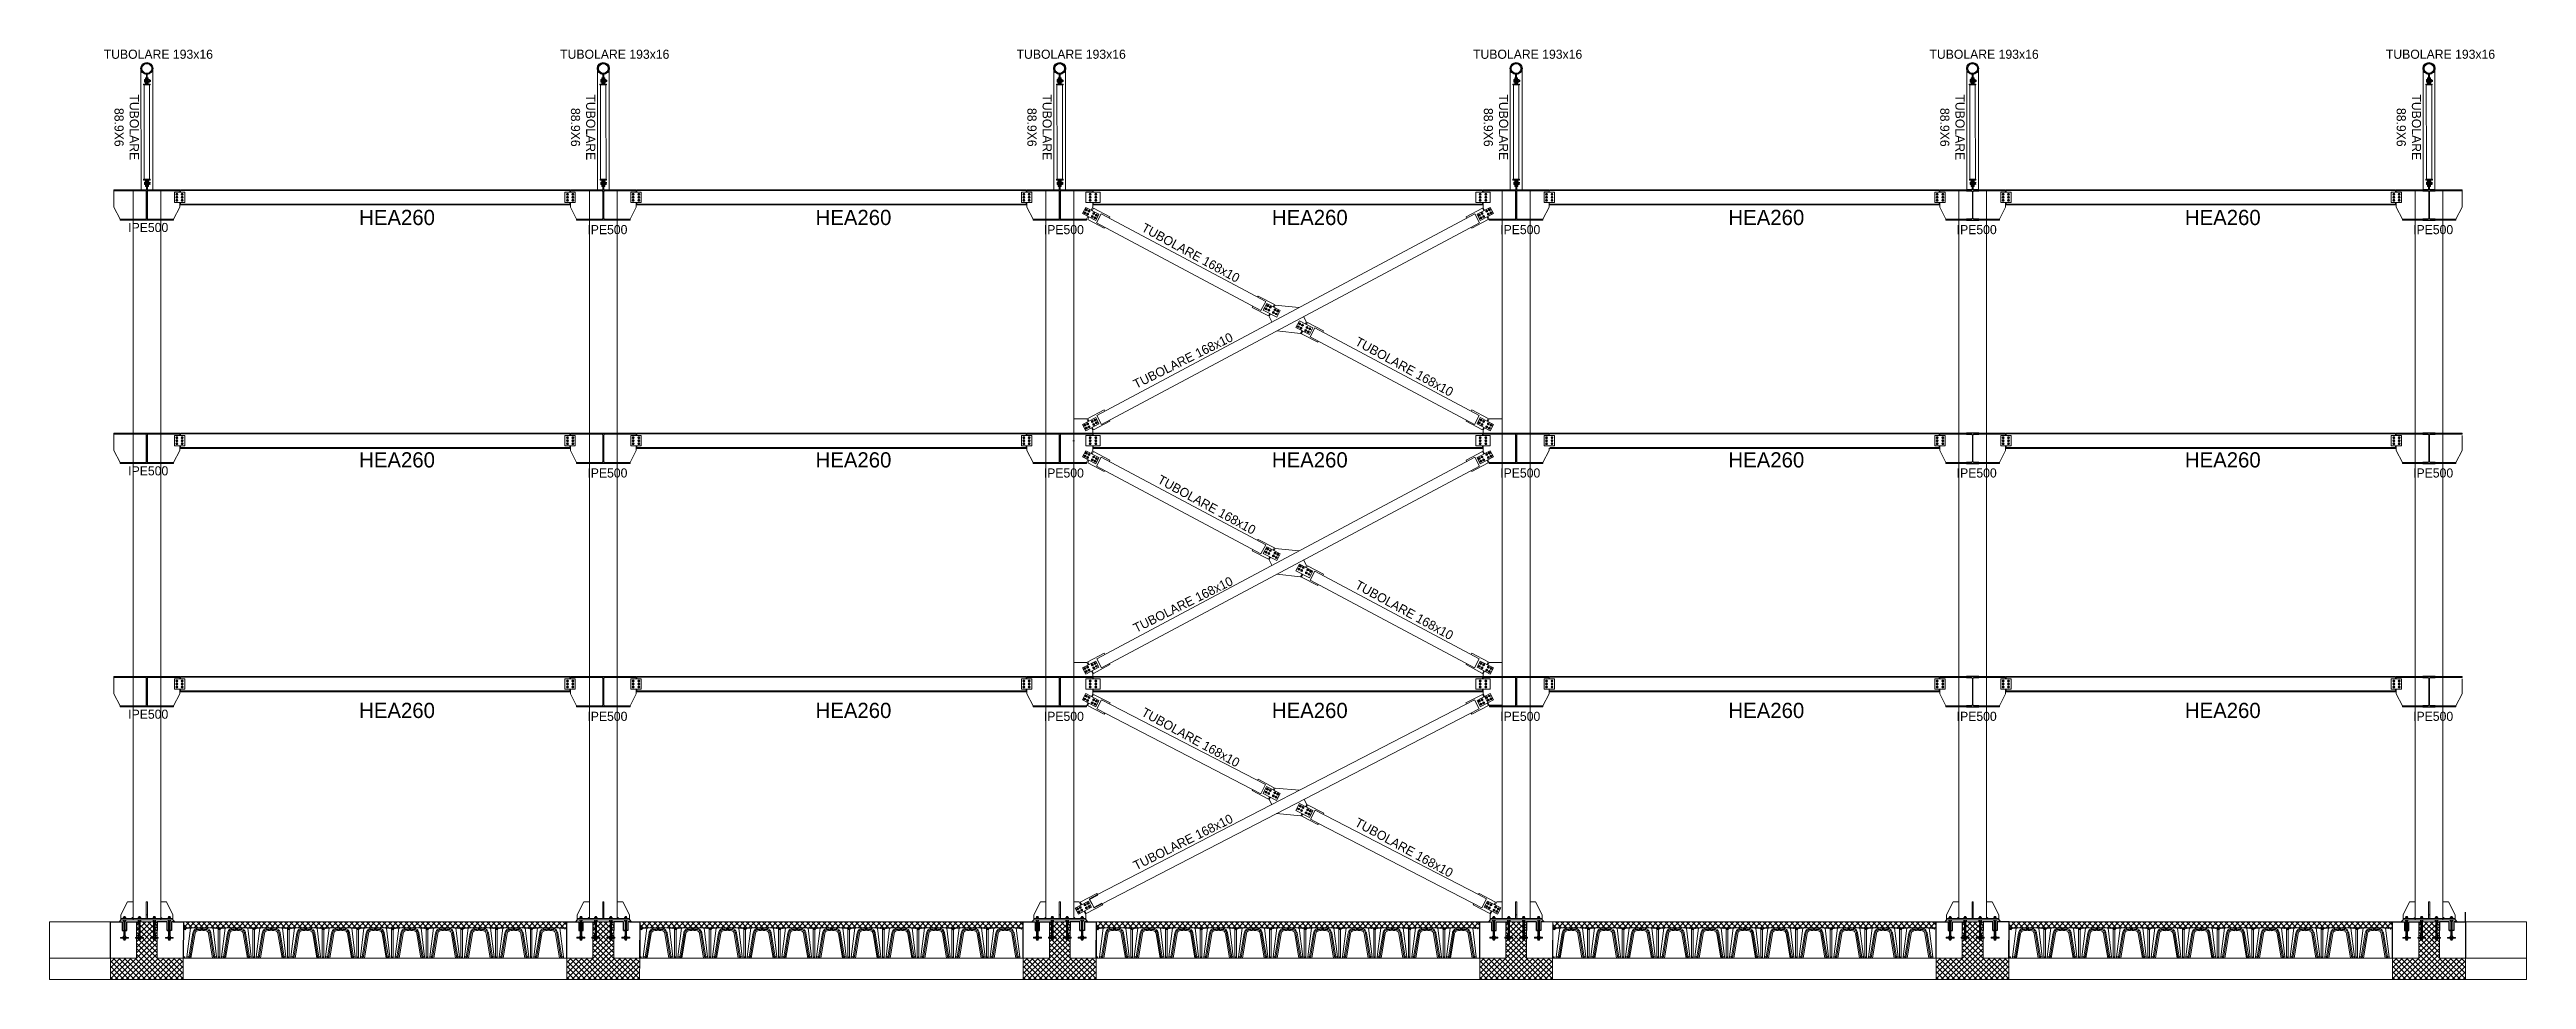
# Model space of a CAD drawing. Header units: millimetres. Extents: x -6949 to 549764, y -83146 to 127128.
# Drawn here: x 509064 to 549764, y 61563 to 76849 of the extents above; entities that cross this region are included whole.
import ezdxf

# ---------------------------------------------------------------- set-up
doc = ezdxf.new("R2010")
doc.units = ezdxf.units.MM
for name, color, linetype, lineweight in [('bulloni', 5, 'Continuous', 9), ('fonda', 7, 'Continuous', 18), ('iglù', 252, 'Continuous', 9), ('piastra', 6, 'Continuous', 18), ('S-BEAM', 5, 'Continuous', 18), ('S-COLS', 7, 'Continuous', 18), ('S-FSTN', 7, 'Continuous', 18), ('S20', 7, 'Continuous', 25), ('SEZIONI acciaio - Steel sections', 7, 'Continuous', 25), ('solaio2', 7, 'Continuous', 9)]:
    doc.layers.add(name, color=color, linetype=linetype, lineweight=lineweight)
doc.layers.add('quote', color=7, linetype='Continuous', lineweight=5, true_color=0x383838)
doc.styles.get("Standard").update_dxf_attribs({"font": ''})
doc.styles.get('Standard').set_extended_font_data('Bahnschrift Light')

msp = doc.modelspace()

# ---------------------------------------------------------------- texts
at = {"layer": 'quote', "attachment_point": 1}
for s, width, insert, char_height in [('TUBOLARE 193x16', 2404.483, (509954.1, 76846.4), 150), ('TUBOLARE 193x16', 2404.483, (517454.1, 76846.4), 150), ('TUBOLARE 193x16', 2404.483, (524954.1, 76846.4), 150), ('TUBOLARE 193x16', 2404.483, (532454.1, 76846.4), 150), ('TUBOLARE 193x16', 2404.483, (539954.1, 76846.4), 150), ('TUBOLARE 193x16', 2404.483, (547454.1, 76846.4), 150), ('HEA260', 854.219, (514151.5, 74213.7), 250), ('HEA260', 854.219, (521651.5, 74213.7), 250), ('HEA260', 854.219, (529149.8, 74213.7), 250), ('HEA260', 854.219, (536651.5, 74213.7), 250), ('HEA260', 854.219, (544151.5, 74213.7), 250), ('IPE500', 854.219, (510356.9, 73998.8), 150), ('IPE500', 854.219, (517901.5, 73963.7), 150), ('IPE500', 854.219, (525401.5, 73963.7), 150), ('IPE500', 854.219, (532901.5, 73963.7), 150), ('IPE500', 854.219, (540401.5, 73963.7), 150), ('IPE500', 854.219, (547901.5, 73963.7), 150), ('HEA260', 854.219, (514151.5, 70229), 250), ('HEA260', 854.219, (521651.5, 70229), 250), ('HEA260', 854.219, (529149.8, 70229), 250), ('HEA260', 854.219, (536651.5, 70229), 250), ('HEA260', 854.219, (544151.5, 70229), 250), ('IPE500', 854.219, (510356.9, 69998.8), 150), ('IPE500', 854.219, (517901.5, 69963.7), 150), ('IPE500', 854.219, (525401.5, 69963.7), 150), ('IPE500', 854.219, (532901.5, 69963.7), 150), ('IPE500', 854.219, (540401.5, 69963.7), 150), ('IPE500', 854.219, (547901.5, 69963.7), 150), ('IPE500', 854.219, (510356.9, 65998.8), 150), ('HEA260', 854.219, (514151.5, 66110.8), 250), ('IPE500', 854.219, (517901.5, 65963.7), 150), ('HEA260', 854.219, (521651.5, 66110.8), 250), ('IPE500', 854.219, (525401.5, 65963.7), 150), ('HEA260', 854.219, (529149.8, 66110.8), 250), ('IPE500', 854.219, (532901.5, 65963.7), 150), ('HEA260', 854.219, (536651.5, 66110.8), 250), ('IPE500', 854.219, (540401.5, 65963.7), 150), ('HEA260', 854.219, (544151.5, 66110.8), 250), ('IPE500', 854.219, (547901.5, 65963.7), 150)]:
    msp.add_mtext_dynamic_manual_height_columns(s, width=width, gutter_width=1, heights=[0], dxfattribs=dict(at, insert=insert, char_height=char_height))
at = {"layer": 'quote', "char_height": 150, "attachment_point": 1}
for s, width, insert, rotation in [('\\pxqc;TUBOLARE 88.9X6', 854.219, (510531.5, 75997.4), 270), ('\\pxqc;TUBOLARE 88.9X6', 854.219, (518031.5, 75997.4), 270), ('\\pxqc;TUBOLARE 88.9X6', 854.219, (525531.5, 75997.4), 270), ('\\pxqc;TUBOLARE 88.9X6', 854.219, (533031.5, 75997.4), 270), ('\\pxqc;TUBOLARE 88.9X6', 854.219, (540531.5, 75997.4), 270), ('\\pxqc;TUBOLARE 88.9X6', 854.219, (548031.5, 75997.4), 270), ('TUBOLARE 168x10', 2552.633, (527064.1, 74004.3), 331.31317), ('TUBOLARE 168x10', 2148.278, (526851.9, 71404.9), 26.39822), ('TUBOLARE 168x10', 2259.31, (530574.5, 72132.1), 331.31317), ('TUBOLARE 168x10', 2126.879, (527327.7, 69863.7), 331.31317), ('TUBOLARE 168x10', 2280.028, (526851.9, 67395.3), 26.39822), ('TUBOLARE 168x10', 2142.529, (530574.5, 68132.1), 331.31317), ('TUBOLARE 168x10', 2155.856, (527064, 66039.6), 331.31317), ('TUBOLARE 168x10', 2302.022, (526851.9, 63491.1), 26.39822), ('TUBOLARE 168x10', 2201.921, (530569.8, 64228.3), 331.31317)]:
    msp.add_mtext_dynamic_manual_height_columns(s, width=width, gutter_width=1, heights=[0], dxfattribs=dict(at, insert=insert, rotation=rotation))

# ---------------------------------------------------------------- blocks, each defined once
blk = doc.blocks.new('*U1286')
at = {"layer": 'bulloni'}
for p, q in [((-9, 0), (9, 1)), ((-7, 7), (7, 6)), ((-7, 3), (7, 4)), ((-9, -7), (9, -6)), ((-7, -3), (7, -3))]:
    blk.add_line(p, q, dxfattribs=at)
blk = doc.blocks.new('*U1287')
at = {"color": 0, "linetype": 'ByBlock', "lineweight": -2, "transparency": 16777216}
for p in [(0, 227.5), (0, 210), (0, 192.5), (0, 175), (0, 157.5), (0, 140), (0, 122.5), (0, 105), (0, 87.5), (0, 70), (0, 52.5), (0, 35), (0, 17.5), (0, 0)]:
    blk.add_blockref('*U1286', p, dxfattribs=at)
blk = doc.blocks.new('*U1288')
at = {"layer": 'bulloni'}
for p, q in [((-9, 0), (9, 1)), ((-7, 7), (7, 6)), ((-7, 3), (7, 4)), ((-9, -7), (9, -6)), ((-7, -3), (7, -3))]:
    blk.add_line(p, q, dxfattribs=at)
blk = doc.blocks.new('*U1281')
at = {"color": 0, "linetype": 'ByBlock', "lineweight": -2, "transparency": 16777216}
for p in [(0, 227.5), (0, 210), (0, 192.5), (0, 175), (0, 157.5), (0, 140), (0, 122.5), (0, 105), (0, 87.5), (0, 70), (0, 52.5), (0, 35), (0, 17.5), (0, 0)]:
    blk.add_blockref('*U1288', p, dxfattribs=at)
blk = doc.blocks.new('*U1282')
at = {"layer": 'bulloni'}
for p, q in [((-9, 0), (9, 1)), ((-7, 7), (7, 6)), ((-7, 3), (7, 4)), ((-9, -7), (9, -6)), ((-7, -3), (7, -3))]:
    blk.add_line(p, q, dxfattribs=at)
blk = doc.blocks.new('*U1283')
at = {"color": 0, "linetype": 'ByBlock', "lineweight": -2, "transparency": 16777216}
for p in [(0, 227.5), (0, 210), (0, 192.5), (0, 175), (0, 157.5), (0, 140), (0, 122.5), (0, 105), (0, 87.5), (0, 70), (0, 52.5), (0, 35), (0, 17.5), (0, 0)]:
    blk.add_blockref('*U1282', p, dxfattribs=at)
blk = doc.blocks.new('*U1284')
at = {"layer": 'bulloni'}
for p, q in [((-9, 0), (9, 1)), ((-7, 7), (7, 6)), ((-7, 3), (7, 4)), ((-9, -7), (9, -6)), ((-7, -3), (7, -3))]:
    blk.add_line(p, q, dxfattribs=at)
blk = doc.blocks.new('*U1285')
at = {"color": 0, "linetype": 'ByBlock', "lineweight": -2, "transparency": 16777216}
for p in [(0, 227.5), (0, 210), (0, 192.5), (0, 175), (0, 157.5), (0, 140), (0, 122.5), (0, 105), (0, 87.5), (0, 70), (0, 52.5), (0, 35), (0, 17.5), (0, 0)]:
    blk.add_blockref('*U1284', p, dxfattribs=at)
blk = doc.blocks.new('*U1290')
at = {"layer": 'bulloni'}
for p, q in [((-9, 0), (9, 1)), ((-7, 7), (7, 6)), ((-7, 3), (7, 4)), ((-9, -7), (9, -6)), ((-7, -3), (7, -3))]:
    blk.add_line(p, q, dxfattribs=at)
blk = doc.blocks.new('*U1291')
at = {"color": 0, "linetype": 'ByBlock', "lineweight": -2, "transparency": 16777216}
for p in [(0, 227.5), (0, 210), (0, 192.5), (0, 175), (0, 157.5), (0, 140), (0, 122.5), (0, 105), (0, 87.5), (0, 70), (0, 52.5), (0, 35), (0, 17.5), (0, 0)]:
    blk.add_blockref('*U1290', p, dxfattribs=at)
blk = doc.blocks.new('*U1292')
at = {"layer": 'bulloni'}
for p, q in [((-9, 0), (9, 1)), ((-7, 7), (7, 6)), ((-7, 3), (7, 4)), ((-9, -7), (9, -6)), ((-7, -3), (7, -3))]:
    blk.add_line(p, q, dxfattribs=at)
blk = doc.blocks.new('*U1293')
at = {"color": 0, "linetype": 'ByBlock', "lineweight": -2, "transparency": 16777216}
for p in [(0, 227.5), (0, 210), (0, 192.5), (0, 175), (0, 157.5), (0, 140), (0, 122.5), (0, 105), (0, 87.5), (0, 70), (0, 52.5), (0, 35), (0, 17.5), (0, 0)]:
    blk.add_blockref('*U1292', p, dxfattribs=at)
blk = doc.blocks.new('*U1294')
at = {"layer": 'bulloni'}
for p, q in [((-9, 0), (9, 1)), ((-7, 7), (7, 6)), ((-7, 3), (7, 4)), ((-9, -7), (9, -6)), ((-7, -3), (7, -3))]:
    blk.add_line(p, q, dxfattribs=at)
blk = doc.blocks.new('*U1295')
at = {"color": 0, "linetype": 'ByBlock', "lineweight": -2, "transparency": 16777216}
for p in [(0, 227.5), (0, 210), (0, 192.5), (0, 175), (0, 157.5), (0, 140), (0, 122.5), (0, 105), (0, 87.5), (0, 70), (0, 52.5), (0, 35), (0, 17.5), (0, 0)]:
    blk.add_blockref('*U1294', p, dxfattribs=at)
blk = doc.blocks.new('*U1296')
at = {"layer": 'bulloni'}
for p, q in [((-9, 0), (9, 1)), ((-7, 7), (7, 6)), ((-7, 3), (7, 4)), ((-9, -7), (9, -6)), ((-7, -3), (7, -3))]:
    blk.add_line(p, q, dxfattribs=at)
blk = doc.blocks.new('*U1289')
at = {"color": 0, "linetype": 'ByBlock', "lineweight": -2, "transparency": 16777216}
for p in [(0, 227.5), (0, 210), (0, 192.5), (0, 175), (0, 157.5), (0, 140), (0, 122.5), (0, 105), (0, 87.5), (0, 70), (0, 52.5), (0, 35), (0, 17.5), (0, 0)]:
    blk.add_blockref('*U1296', p, dxfattribs=at)
blk = doc.blocks.new('*U1297')
at = {"layer": 'bulloni'}
blk.add_lwpolyline([(-16, 0), (-8, -14), (8, -14), (16, 0), (8, 14), (-8, 14)], close=True, dxfattribs=at)
for radius in [9, 7.88]:
    blk.add_circle((0, 0), radius, dxfattribs=at)
blk = doc.blocks.new('*U1298')
at = {"color": 0, "linetype": 'ByBlock', "lineweight": -2, "transparency": 16777216}
for p in [(0, 0), (0, -50), (0, -100)]:
    blk.add_blockref('*U1297', p, dxfattribs=at)
blk = doc.blocks.new('*U1299')
at = {"layer": 'bulloni'}
blk.add_lwpolyline([(-16, 0), (-8, -14), (8, -14), (16, 0), (8, 14), (-8, 14)], close=True, dxfattribs=at)
for radius in [9, 7.88]:
    blk.add_circle((0, 0), radius, dxfattribs=at)
blk = doc.blocks.new('*U1300')
at = {"color": 0, "linetype": 'ByBlock', "lineweight": -2, "transparency": 16777216}
for p in [(0, 0), (0, -50), (0, -100)]:
    blk.add_blockref('*U1299', p, dxfattribs=at)
blk = doc.blocks.new('*U1320')
at = {"layer": 'bulloni'}
for p, q in [((-9, 0), (9, 1)), ((-7, 7), (7, 6)), ((-7, 3), (7, 4)), ((-9, -7), (9, -6)), ((-7, -3), (7, -3))]:
    blk.add_line(p, q, dxfattribs=at)
blk = doc.blocks.new('*U1301')
at = {"color": 0, "linetype": 'ByBlock', "lineweight": -2, "transparency": 16777216}
for p in [(0, 227.5), (0, 210), (0, 192.5), (0, 175), (0, 157.5), (0, 140), (0, 122.5), (0, 105), (0, 87.5), (0, 70), (0, 52.5), (0, 35), (0, 17.5), (0, 0)]:
    blk.add_blockref('*U1320', p, dxfattribs=at)
blk = doc.blocks.new('*U1302')
at = {"layer": 'bulloni'}
for p, q in [((-9, 0), (9, 1)), ((-7, 7), (7, 6)), ((-7, 3), (7, 4)), ((-9, -7), (9, -6)), ((-7, -3), (7, -3))]:
    blk.add_line(p, q, dxfattribs=at)
blk = doc.blocks.new('*U1303')
at = {"color": 0, "linetype": 'ByBlock', "lineweight": -2, "transparency": 16777216}
for p in [(0, 227.5), (0, 210), (0, 192.5), (0, 175), (0, 157.5), (0, 140), (0, 122.5), (0, 105), (0, 87.5), (0, 70), (0, 52.5), (0, 35), (0, 17.5), (0, 0)]:
    blk.add_blockref('*U1302', p, dxfattribs=at)
blk = doc.blocks.new('*U1304')
at = {"layer": 'bulloni'}
for p, q in [((-9, 0), (9, 1)), ((-7, 7), (7, 6)), ((-7, 3), (7, 4)), ((-9, -7), (9, -6)), ((-7, -3), (7, -3))]:
    blk.add_line(p, q, dxfattribs=at)
blk = doc.blocks.new('*U1305')
at = {"color": 0, "linetype": 'ByBlock', "lineweight": -2, "transparency": 16777216}
for p in [(0, 227.5), (0, 210), (0, 192.5), (0, 175), (0, 157.5), (0, 140), (0, 122.5), (0, 105), (0, 87.5), (0, 70), (0, 52.5), (0, 35), (0, 17.5), (0, 0)]:
    blk.add_blockref('*U1304', p, dxfattribs=at)
blk = doc.blocks.new('*U1306')
at = {"layer": 'bulloni'}
for p, q in [((-9, 0), (9, 1)), ((-7, 7), (7, 6)), ((-7, 3), (7, 4)), ((-9, -7), (9, -6)), ((-7, -3), (7, -3))]:
    blk.add_line(p, q, dxfattribs=at)
blk = doc.blocks.new('*U1319')
at = {"color": 0, "linetype": 'ByBlock', "lineweight": -2, "transparency": 16777216}
for p in [(0, 227.5), (0, 210), (0, 192.5), (0, 175), (0, 157.5), (0, 140), (0, 122.5), (0, 105), (0, 87.5), (0, 70), (0, 52.5), (0, 35), (0, 17.5), (0, 0)]:
    blk.add_blockref('*U1306', p, dxfattribs=at)
blk = doc.blocks.new('*U1334')
at = {"layer": 'bulloni'}
for p, q in [((-9, 0), (9, 1)), ((-7, 7), (7, 6)), ((-7, 3), (7, 4)), ((-9, -7), (9, -6)), ((-7, -3), (7, -3))]:
    blk.add_line(p, q, dxfattribs=at)
blk = doc.blocks.new('*U1335')
at = {"color": 0, "linetype": 'ByBlock', "lineweight": -2, "transparency": 16777216}
for p in [(0, 227.5), (0, 210), (0, 192.5), (0, 175), (0, 157.5), (0, 140), (0, 122.5), (0, 105), (0, 87.5), (0, 70), (0, 52.5), (0, 35), (0, 17.5), (0, 0)]:
    blk.add_blockref('*U1334', p, dxfattribs=at)
blk = doc.blocks.new('*U1336')
at = {"layer": 'bulloni'}
for p, q in [((-9, 0), (9, 1)), ((-7, 7), (7, 6)), ((-7, 3), (7, 4)), ((-9, -7), (9, -6)), ((-7, -3), (7, -3))]:
    blk.add_line(p, q, dxfattribs=at)
blk = doc.blocks.new('*U1316')
at = {"color": 0, "linetype": 'ByBlock', "lineweight": -2, "transparency": 16777216}
for p in [(0, 227.5), (0, 210), (0, 192.5), (0, 175), (0, 157.5), (0, 140), (0, 122.5), (0, 105), (0, 87.5), (0, 70), (0, 52.5), (0, 35), (0, 17.5), (0, 0)]:
    blk.add_blockref('*U1336', p, dxfattribs=at)
blk = doc.blocks.new('*U1317')
at = {"layer": 'bulloni'}
for p, q in [((-9, 0), (9, 1)), ((-7, 7), (7, 6)), ((-7, 3), (7, 4)), ((-9, -7), (9, -6)), ((-7, -3), (7, -3))]:
    blk.add_line(p, q, dxfattribs=at)
blk = doc.blocks.new('*U1318')
at = {"color": 0, "linetype": 'ByBlock', "lineweight": -2, "transparency": 16777216}
for p in [(0, 227.5), (0, 210), (0, 192.5), (0, 175), (0, 157.5), (0, 140), (0, 122.5), (0, 105), (0, 87.5), (0, 70), (0, 52.5), (0, 35), (0, 17.5), (0, 0)]:
    blk.add_blockref('*U1317', p, dxfattribs=at)
blk = doc.blocks.new('*U1332')
at = {"layer": 'bulloni'}
for p, q in [((-9, 0), (9, 1)), ((-7, 7), (7, 6)), ((-7, 3), (7, 4)), ((-9, -7), (9, -6)), ((-7, -3), (7, -3))]:
    blk.add_line(p, q, dxfattribs=at)
blk = doc.blocks.new('*U1333')
at = {"color": 0, "linetype": 'ByBlock', "lineweight": -2, "transparency": 16777216}
for p in [(0, 227.5), (0, 210), (0, 192.5), (0, 175), (0, 157.5), (0, 140), (0, 122.5), (0, 105), (0, 87.5), (0, 70), (0, 52.5), (0, 35), (0, 17.5), (0, 0)]:
    blk.add_blockref('*U1332', p, dxfattribs=at)
blk = doc.blocks.new('*U1321')
at = {"layer": 'bulloni'}
blk.add_lwpolyline([(-16, 0), (-8, -14), (8, -14), (16, 0), (8, 14), (-8, 14)], close=True, dxfattribs=at)
for radius in [9, 7.88]:
    blk.add_circle((0, 0), radius, dxfattribs=at)
blk = doc.blocks.new('*U1322')
at = {"color": 0, "linetype": 'ByBlock', "lineweight": -2, "transparency": 16777216}
for p in [(0, 0), (0, -50), (0, -100)]:
    blk.add_blockref('*U1321', p, dxfattribs=at)
blk = doc.blocks.new('*U1323')
at = {"layer": 'bulloni'}
blk.add_lwpolyline([(-16, 0), (-8, -14), (8, -14), (16, 0), (8, 14), (-8, 14)], close=True, dxfattribs=at)
for radius in [9, 7.88]:
    blk.add_circle((0, 0), radius, dxfattribs=at)
blk = doc.blocks.new('*U1307')
at = {"color": 0, "linetype": 'ByBlock', "lineweight": -2, "transparency": 16777216}
for p in [(0, 0), (0, -50), (0, -100)]:
    blk.add_blockref('*U1323', p, dxfattribs=at)
blk = doc.blocks.new('*U1308')
at = {"layer": 'bulloni'}
blk.add_lwpolyline([(-16, 0), (-8, -14), (8, -14), (16, 0), (8, 14), (-8, 14)], close=True, dxfattribs=at)
for radius in [9, 7.88]:
    blk.add_circle((0, 0), radius, dxfattribs=at)
blk = doc.blocks.new('*U1309')
at = {"color": 0, "linetype": 'ByBlock', "lineweight": -2, "transparency": 16777216}
for p in [(0, 0), (0, -50), (0, -100)]:
    blk.add_blockref('*U1308', p, dxfattribs=at)
blk = doc.blocks.new('*U1310')
at = {"layer": 'bulloni'}
blk.add_lwpolyline([(-16, 0), (-8, -14), (8, -14), (16, 0), (8, 14), (-8, 14)], close=True, dxfattribs=at)
for radius in [9, 7.88]:
    blk.add_circle((0, 0), radius, dxfattribs=at)
blk = doc.blocks.new('*U1311')
at = {"color": 0, "linetype": 'ByBlock', "lineweight": -2, "transparency": 16777216}
for p in [(0, 0), (0, -50), (0, -100)]:
    blk.add_blockref('*U1310', p, dxfattribs=at)
blk = doc.blocks.new('*U1312')
at = {"layer": 'bulloni'}
blk.add_lwpolyline([(-16, 0), (-8, -14), (8, -14), (16, 0), (8, 14), (-8, 14)], close=True, dxfattribs=at)
for radius in [9, 7.88]:
    blk.add_circle((0, 0), radius, dxfattribs=at)
blk = doc.blocks.new('*U1313')
at = {"color": 0, "linetype": 'ByBlock', "lineweight": -2, "transparency": 16777216}
for p in [(0, 0), (0, -50), (0, -100)]:
    blk.add_blockref('*U1312', p, dxfattribs=at)
blk = doc.blocks.new('*U1314')
at = {"layer": 'bulloni'}
blk.add_lwpolyline([(-16, 0), (-8, -14), (8, -14), (16, 0), (8, 14), (-8, 14)], close=True, dxfattribs=at)
for radius in [9, 7.88]:
    blk.add_circle((0, 0), radius, dxfattribs=at)
blk = doc.blocks.new('*U1315')
at = {"color": 0, "linetype": 'ByBlock', "lineweight": -2, "transparency": 16777216}
for p in [(0, 0), (0, -50), (0, -100)]:
    blk.add_blockref('*U1314', p, dxfattribs=at)
blk = doc.blocks.new('*U1345')
at = {"layer": 'bulloni'}
blk.add_lwpolyline([(-16, 0), (-8, -14), (8, -14), (16, 0), (8, 14), (-8, 14)], close=True, dxfattribs=at)
for radius in [9, 7.88]:
    blk.add_circle((0, 0), radius, dxfattribs=at)
blk = doc.blocks.new('*U1346')
at = {"color": 0, "linetype": 'ByBlock', "lineweight": -2, "transparency": 16777216}
for p in [(0, 0), (0, -50), (0, -100)]:
    blk.add_blockref('*U1345', p, dxfattribs=at)
blk = doc.blocks.new('*U1347')
at = {"layer": 'bulloni'}
blk.add_lwpolyline([(-16, 0), (-8, -14), (8, -14), (16, 0), (8, 14), (-8, 14)], close=True, dxfattribs=at)
for radius in [9, 7.88]:
    blk.add_circle((0, 0), radius, dxfattribs=at)
blk = doc.blocks.new('*U1348')
at = {"color": 0, "linetype": 'ByBlock', "lineweight": -2, "transparency": 16777216}
for p in [(0, 0), (0, -50), (0, -100)]:
    blk.add_blockref('*U1347', p, dxfattribs=at)
blk = doc.blocks.new('*U1351')
at = {"layer": 'bulloni'}
blk.add_lwpolyline([(-16, 0), (-8, -14), (8, -14), (16, 0), (8, 14), (-8, 14)], close=True, dxfattribs=at)
for radius in [9, 7.88]:
    blk.add_circle((0, 0), radius, dxfattribs=at)
blk = doc.blocks.new('*U1352')
at = {"color": 0, "linetype": 'ByBlock', "lineweight": -2, "transparency": 16777216}
for p in [(0, 0), (0, -50), (0, -100)]:
    blk.add_blockref('*U1351', p, dxfattribs=at)
blk = doc.blocks.new('*U1349')
at = {"layer": 'bulloni'}
blk.add_lwpolyline([(-16, 0), (-8, -14), (8, -14), (16, 0), (8, 14), (-8, 14)], close=True, dxfattribs=at)
for radius in [9, 7.88]:
    blk.add_circle((0, 0), radius, dxfattribs=at)
blk = doc.blocks.new('*U1350')
at = {"color": 0, "linetype": 'ByBlock', "lineweight": -2, "transparency": 16777216}
for p in [(0, 0), (0, -50), (0, -100)]:
    blk.add_blockref('*U1349', p, dxfattribs=at)
blk = doc.blocks.new('*U1326')
at = {"layer": 'bulloni'}
blk.add_lwpolyline([(-16, 0), (-8, -14), (8, -14), (16, 0), (8, 14), (-8, 14)], close=True, dxfattribs=at)
for radius in [9, 7.88]:
    blk.add_circle((0, 0), radius, dxfattribs=at)
blk = doc.blocks.new('*U1327')
at = {"color": 0, "linetype": 'ByBlock', "lineweight": -2, "transparency": 16777216}
for p in [(0, 0), (0, -50), (0, -100)]:
    blk.add_blockref('*U1326', p, dxfattribs=at)
blk = doc.blocks.new('*U1324')
at = {"layer": 'bulloni'}
blk.add_lwpolyline([(-16, 0), (-8, -14), (8, -14), (16, 0), (8, 14), (-8, 14)], close=True, dxfattribs=at)
for radius in [9, 7.88]:
    blk.add_circle((0, 0), radius, dxfattribs=at)
blk = doc.blocks.new('*U1325')
at = {"color": 0, "linetype": 'ByBlock', "lineweight": -2, "transparency": 16777216}
for p in [(0, 0), (0, -50), (0, -100)]:
    blk.add_blockref('*U1324', p, dxfattribs=at)
blk = doc.blocks.new('*U1343')
at = {"layer": 'bulloni'}
blk.add_lwpolyline([(-16, 0), (-8, -14), (8, -14), (16, 0), (8, 14), (-8, 14)], close=True, dxfattribs=at)
for radius in [9, 7.88]:
    blk.add_circle((0, 0), radius, dxfattribs=at)
blk = doc.blocks.new('*U1344')
at = {"color": 0, "linetype": 'ByBlock', "lineweight": -2, "transparency": 16777216}
for p in [(0, 0), (0, -50), (0, -100)]:
    blk.add_blockref('*U1343', p, dxfattribs=at)
blk = doc.blocks.new('*U1337')
at = {"layer": 'bulloni'}
blk.add_lwpolyline([(-16, 0), (-8, -14), (8, -14), (16, 0), (8, 14), (-8, 14)], close=True, dxfattribs=at)
for radius in [9, 7.88]:
    blk.add_circle((0, 0), radius, dxfattribs=at)
blk = doc.blocks.new('*U1338')
at = {"color": 0, "linetype": 'ByBlock', "lineweight": -2, "transparency": 16777216}
for p in [(0, 0), (0, -50), (0, -100)]:
    blk.add_blockref('*U1337', p, dxfattribs=at)
blk = doc.blocks.new('*U1341')
at = {"layer": 'bulloni'}
blk.add_lwpolyline([(-16, 0), (-8, -14), (8, -14), (16, 0), (8, 14), (-8, 14)], close=True, dxfattribs=at)
for radius in [9, 7.88]:
    blk.add_circle((0, 0), radius, dxfattribs=at)
blk = doc.blocks.new('*U1342')
at = {"color": 0, "linetype": 'ByBlock', "lineweight": -2, "transparency": 16777216}
for p in [(0, 0), (0, -50), (0, -100)]:
    blk.add_blockref('*U1341', p, dxfattribs=at)
blk = doc.blocks.new('*U1339')
at = {"layer": 'bulloni'}
blk.add_lwpolyline([(-16, 0), (-8, -14), (8, -14), (16, 0), (8, 14), (-8, 14)], close=True, dxfattribs=at)
for radius in [9, 7.88]:
    blk.add_circle((0, 0), radius, dxfattribs=at)
blk = doc.blocks.new('*U1340')
at = {"color": 0, "linetype": 'ByBlock', "lineweight": -2, "transparency": 16777216}
for p in [(0, 0), (0, -50), (0, -100)]:
    blk.add_blockref('*U1339', p, dxfattribs=at)
blk = doc.blocks.new('*U1330')
at = {"layer": 'bulloni'}
blk.add_lwpolyline([(-16, 0), (-8, -14), (8, -14), (16, 0), (8, 14), (-8, 14)], close=True, dxfattribs=at)
for radius in [9, 7.88]:
    blk.add_circle((0, 0), radius, dxfattribs=at)
blk = doc.blocks.new('*U1331')
at = {"color": 0, "linetype": 'ByBlock', "lineweight": -2, "transparency": 16777216}
for p in [(0, 0), (0, -50), (0, -100)]:
    blk.add_blockref('*U1330', p, dxfattribs=at)
blk = doc.blocks.new('*U1328')
at = {"layer": 'bulloni'}
blk.add_lwpolyline([(-16, 0), (-8, -14), (8, -14), (16, 0), (8, 14), (-8, 14)], close=True, dxfattribs=at)
for radius in [9, 7.88]:
    blk.add_circle((0, 0), radius, dxfattribs=at)
blk = doc.blocks.new('*U1329')
at = {"color": 0, "linetype": 'ByBlock', "lineweight": -2, "transparency": 16777216}
for p in [(0, 0), (0, -50), (0, -100)]:
    blk.add_blockref('*U1328', p, dxfattribs=at)
blk = doc.blocks.new('*U1367')
at = {"layer": 'bulloni'}
for p, q in [((-9, 0), (9, 1)), ((-7, 7), (7, 6)), ((-7, 3), (7, 4)), ((-9, -7), (9, -6)), ((-7, -3), (7, -3))]:
    blk.add_line(p, q, dxfattribs=at)
blk = doc.blocks.new('*U1368')
at = {"color": 0, "linetype": 'ByBlock', "lineweight": -2, "transparency": 16777216}
for p in [(0, 227.5), (0, 210), (0, 192.5), (0, 175), (0, 157.5), (0, 140), (0, 122.5), (0, 105), (0, 87.5), (0, 70), (0, 52.5), (0, 35), (0, 17.5), (0, 0)]:
    blk.add_blockref('*U1367', p, dxfattribs=at)
blk = doc.blocks.new('*U1369')
at = {"layer": 'bulloni'}
for p, q in [((-9, 0), (9, 1)), ((-7, 7), (7, 6)), ((-7, 3), (7, 4)), ((-9, -7), (9, -6)), ((-7, -3), (7, -3))]:
    blk.add_line(p, q, dxfattribs=at)
blk = doc.blocks.new('*U1362')
at = {"color": 0, "linetype": 'ByBlock', "lineweight": -2, "transparency": 16777216}
for p in [(0, 227.5), (0, 210), (0, 192.5), (0, 175), (0, 157.5), (0, 140), (0, 122.5), (0, 105), (0, 87.5), (0, 70), (0, 52.5), (0, 35), (0, 17.5), (0, 0)]:
    blk.add_blockref('*U1369', p, dxfattribs=at)
blk = doc.blocks.new('*U1363')
at = {"layer": 'bulloni'}
for p, q in [((-9, 0), (9, 1)), ((-7, 7), (7, 6)), ((-7, 3), (7, 4)), ((-9, -7), (9, -6)), ((-7, -3), (7, -3))]:
    blk.add_line(p, q, dxfattribs=at)
blk = doc.blocks.new('*U1364')
at = {"color": 0, "linetype": 'ByBlock', "lineweight": -2, "transparency": 16777216}
for p in [(0, 227.5), (0, 210), (0, 192.5), (0, 175), (0, 157.5), (0, 140), (0, 122.5), (0, 105), (0, 87.5), (0, 70), (0, 52.5), (0, 35), (0, 17.5), (0, 0)]:
    blk.add_blockref('*U1363', p, dxfattribs=at)
blk = doc.blocks.new('*U1365')
at = {"layer": 'bulloni'}
for p, q in [((-9, 0), (9, 1)), ((-7, 7), (7, 6)), ((-7, 3), (7, 4)), ((-9, -7), (9, -6)), ((-7, -3), (7, -3))]:
    blk.add_line(p, q, dxfattribs=at)
blk = doc.blocks.new('*U1366')
at = {"color": 0, "linetype": 'ByBlock', "lineweight": -2, "transparency": 16777216}
for p in [(0, 227.5), (0, 210), (0, 192.5), (0, 175), (0, 157.5), (0, 140), (0, 122.5), (0, 105), (0, 87.5), (0, 70), (0, 52.5), (0, 35), (0, 17.5), (0, 0)]:
    blk.add_blockref('*U1365', p, dxfattribs=at)
blk = doc.blocks.new('*U1355')
at = {"layer": 'bulloni'}
for p, q in [((-9, 0), (9, 1)), ((-7, 7), (7, 6)), ((-7, 3), (7, 4)), ((-9, -7), (9, -6)), ((-7, -3), (7, -3))]:
    blk.add_line(p, q, dxfattribs=at)
blk = doc.blocks.new('*U1356')
at = {"color": 0, "linetype": 'ByBlock', "lineweight": -2, "transparency": 16777216}
for p in [(0, 227.5), (0, 210), (0, 192.5), (0, 175), (0, 157.5), (0, 140), (0, 122.5), (0, 105), (0, 87.5), (0, 70), (0, 52.5), (0, 35), (0, 17.5), (0, 0)]:
    blk.add_blockref('*U1355', p, dxfattribs=at)
blk = doc.blocks.new('*U1393')
at = {"layer": 'bulloni'}
for p, q in [((-9, 0), (9, 1)), ((-7, 7), (7, 6)), ((-7, 3), (7, 4)), ((-9, -7), (9, -6)), ((-7, -3), (7, -3))]:
    blk.add_line(p, q, dxfattribs=at)
blk = doc.blocks.new('*U1374')
at = {"color": 0, "linetype": 'ByBlock', "lineweight": -2, "transparency": 16777216}
for p in [(0, 227.5), (0, 210), (0, 192.5), (0, 175), (0, 157.5), (0, 140), (0, 122.5), (0, 105), (0, 87.5), (0, 70), (0, 52.5), (0, 35), (0, 17.5), (0, 0)]:
    blk.add_blockref('*U1393', p, dxfattribs=at)
blk = doc.blocks.new('*U1375')
at = {"layer": 'bulloni'}
for p, q in [((-9, 0), (9, 1)), ((-7, 7), (7, 6)), ((-7, 3), (7, 4)), ((-9, -7), (9, -6)), ((-7, -3), (7, -3))]:
    blk.add_line(p, q, dxfattribs=at)
blk = doc.blocks.new('*U1376')
at = {"color": 0, "linetype": 'ByBlock', "lineweight": -2, "transparency": 16777216}
for p in [(0, 227.5), (0, 210), (0, 192.5), (0, 175), (0, 157.5), (0, 140), (0, 122.5), (0, 105), (0, 87.5), (0, 70), (0, 52.5), (0, 35), (0, 17.5), (0, 0)]:
    blk.add_blockref('*U1375', p, dxfattribs=at)
blk = doc.blocks.new('*U1353')
at = {"layer": 'bulloni'}
for p, q in [((-9, 0), (9, 1)), ((-7, 7), (7, 6)), ((-7, 3), (7, 4)), ((-9, -7), (9, -6)), ((-7, -3), (7, -3))]:
    blk.add_line(p, q, dxfattribs=at)
blk = doc.blocks.new('*U1354')
at = {"color": 0, "linetype": 'ByBlock', "lineweight": -2, "transparency": 16777216}
for p in [(0, 227.5), (0, 210), (0, 192.5), (0, 175), (0, 157.5), (0, 140), (0, 122.5), (0, 105), (0, 87.5), (0, 70), (0, 52.5), (0, 35), (0, 17.5), (0, 0)]:
    blk.add_blockref('*U1353', p, dxfattribs=at)
blk = doc.blocks.new('*U1379')
at = {"layer": 'bulloni'}
blk.add_lwpolyline([(-16, 0), (-8, -14), (8, -14), (16, 0), (8, 14), (-8, 14)], close=True, dxfattribs=at)
for radius in [9, 7.88]:
    blk.add_circle((0, 0), radius, dxfattribs=at)
blk = doc.blocks.new('*U1380')
at = {"color": 0, "linetype": 'ByBlock', "lineweight": -2, "transparency": 16777216}
for p in [(0, 0), (0, -50), (0, -100)]:
    blk.add_blockref('*U1379', p, dxfattribs=at)
blk = doc.blocks.new('*U1357')
at = {"layer": 'bulloni'}
blk.add_lwpolyline([(-16, 0), (-8, -14), (8, -14), (16, 0), (8, 14), (-8, 14)], close=True, dxfattribs=at)
for radius in [9, 7.88]:
    blk.add_circle((0, 0), radius, dxfattribs=at)
blk = doc.blocks.new('*U1358')
at = {"color": 0, "linetype": 'ByBlock', "lineweight": -2, "transparency": 16777216}
for p in [(0, 0), (0, -50), (0, -100)]:
    blk.add_blockref('*U1357', p, dxfattribs=at)
blk = doc.blocks.new('*U1377')
at = {"layer": 'bulloni'}
blk.add_lwpolyline([(-16, 0), (-8, -14), (8, -14), (16, 0), (8, 14), (-8, 14)], close=True, dxfattribs=at)
for radius in [9, 7.88]:
    blk.add_circle((0, 0), radius, dxfattribs=at)
blk = doc.blocks.new('*U1378')
at = {"color": 0, "linetype": 'ByBlock', "lineweight": -2, "transparency": 16777216}
for p in [(0, 0), (0, -50), (0, -100)]:
    blk.add_blockref('*U1377', p, dxfattribs=at)
blk = doc.blocks.new('*U1359')
at = {"layer": 'bulloni'}
blk.add_lwpolyline([(-16, 0), (-8, -14), (8, -14), (16, 0), (8, 14), (-8, 14)], close=True, dxfattribs=at)
for radius in [9, 7.88]:
    blk.add_circle((0, 0), radius, dxfattribs=at)
blk = doc.blocks.new('*U1360')
at = {"color": 0, "linetype": 'ByBlock', "lineweight": -2, "transparency": 16777216}
for p in [(0, 0), (0, -50), (0, -100)]:
    blk.add_blockref('*U1359', p, dxfattribs=at)
blk = doc.blocks.new('*U1372')
at = {"layer": 'bulloni'}
blk.add_lwpolyline([(-16, 0), (-8, -14), (8, -14), (16, 0), (8, 14), (-8, 14)], close=True, dxfattribs=at)
for radius in [9, 7.88]:
    blk.add_circle((0, 0), radius, dxfattribs=at)
blk = doc.blocks.new('*U1373')
at = {"color": 0, "linetype": 'ByBlock', "lineweight": -2, "transparency": 16777216}
for p in [(0, 0), (0, -50), (0, -100)]:
    blk.add_blockref('*U1372', p, dxfattribs=at)
blk = doc.blocks.new('*U1370')
at = {"layer": 'bulloni'}
blk.add_lwpolyline([(-16, 0), (-8, -14), (8, -14), (16, 0), (8, 14), (-8, 14)], close=True, dxfattribs=at)
for radius in [9, 7.88]:
    blk.add_circle((0, 0), radius, dxfattribs=at)
blk = doc.blocks.new('*U1371')
at = {"color": 0, "linetype": 'ByBlock', "lineweight": -2, "transparency": 16777216}
for p in [(0, 0), (0, -50), (0, -100)]:
    blk.add_blockref('*U1370', p, dxfattribs=at)
blk = doc.blocks.new('*U1391')
at = {"layer": 'bulloni'}
blk.add_lwpolyline([(-16, 0), (-8, -14), (8, -14), (16, 0), (8, 14), (-8, 14)], close=True, dxfattribs=at)
for radius in [9, 7.88]:
    blk.add_circle((0, 0), radius, dxfattribs=at)
blk = doc.blocks.new('*U1392')
at = {"color": 0, "linetype": 'ByBlock', "lineweight": -2, "transparency": 16777216}
for p in [(0, 0), (0, -50), (0, -100)]:
    blk.add_blockref('*U1391', p, dxfattribs=at)
blk = doc.blocks.new('*U1385')
at = {"layer": 'bulloni'}
blk.add_lwpolyline([(-16, 0), (-8, -14), (8, -14), (16, 0), (8, 14), (-8, 14)], close=True, dxfattribs=at)
for radius in [9, 7.88]:
    blk.add_circle((0, 0), radius, dxfattribs=at)
blk = doc.blocks.new('*U1386')
at = {"color": 0, "linetype": 'ByBlock', "lineweight": -2, "transparency": 16777216}
for p in [(0, 0), (0, -50), (0, -100)]:
    blk.add_blockref('*U1385', p, dxfattribs=at)
blk = doc.blocks.new('*U1389')
at = {"layer": 'bulloni'}
blk.add_lwpolyline([(-16, 0), (-8, -14), (8, -14), (16, 0), (8, 14), (-8, 14)], close=True, dxfattribs=at)
for radius in [9, 7.88]:
    blk.add_circle((0, 0), radius, dxfattribs=at)
blk = doc.blocks.new('*U1390')
at = {"color": 0, "linetype": 'ByBlock', "lineweight": -2, "transparency": 16777216}
for p in [(0, 0), (0, -50), (0, -100)]:
    blk.add_blockref('*U1389', p, dxfattribs=at)
blk = doc.blocks.new('*U1387')
at = {"layer": 'bulloni'}
blk.add_lwpolyline([(-16, 0), (-8, -14), (8, -14), (16, 0), (8, 14), (-8, 14)], close=True, dxfattribs=at)
for radius in [9, 7.88]:
    blk.add_circle((0, 0), radius, dxfattribs=at)
blk = doc.blocks.new('*U1388')
at = {"color": 0, "linetype": 'ByBlock', "lineweight": -2, "transparency": 16777216}
for p in [(0, 0), (0, -50), (0, -100)]:
    blk.add_blockref('*U1387', p, dxfattribs=at)
blk = doc.blocks.new('*U1383')
at = {"layer": 'bulloni'}
blk.add_lwpolyline([(-16, 0), (-8, -14), (8, -14), (16, 0), (8, 14), (-8, 14)], close=True, dxfattribs=at)
for radius in [9, 7.88]:
    blk.add_circle((0, 0), radius, dxfattribs=at)
blk = doc.blocks.new('*U1384')
at = {"color": 0, "linetype": 'ByBlock', "lineweight": -2, "transparency": 16777216}
for p in [(0, 0), (0, -50), (0, -100)]:
    blk.add_blockref('*U1383', p, dxfattribs=at)
blk = doc.blocks.new('*U1381')
at = {"layer": 'bulloni'}
blk.add_lwpolyline([(-16, 0), (-8, -14), (8, -14), (16, 0), (8, 14), (-8, 14)], close=True, dxfattribs=at)
for radius in [9, 7.88]:
    blk.add_circle((0, 0), radius, dxfattribs=at)
blk = doc.blocks.new('*U1382')
at = {"color": 0, "linetype": 'ByBlock', "lineweight": -2, "transparency": 16777216}
for p in [(0, 0), (0, -50), (0, -100)]:
    blk.add_blockref('*U1381', p, dxfattribs=at)
blk = doc.blocks.new('*U1361')
at = {"layer": 'bulloni'}
blk.add_lwpolyline([(-16, 0), (-8, -14), (8, -14), (16, 0), (8, 14), (-8, 14)], close=True, dxfattribs=at)
for radius in [9, 7.88]:
    blk.add_circle((0, 0), radius, dxfattribs=at)
blk = doc.blocks.new('*U1394')
at = {"color": 0, "linetype": 'ByBlock', "lineweight": -2, "transparency": 16777216}
for p in [(0, 0), (0, -50), (0, -100)]:
    blk.add_blockref('*U1361', p, dxfattribs=at)
blk = doc.blocks.new('*U1395')
at = {"layer": 'bulloni'}
blk.add_lwpolyline([(-16, 0), (-8, -14), (8, -14), (16, 0), (8, 14), (-8, 14)], close=True, dxfattribs=at)
for radius in [9, 7.88]:
    blk.add_circle((0, 0), radius, dxfattribs=at)
blk = doc.blocks.new('*U1396')
at = {"color": 0, "linetype": 'ByBlock', "lineweight": -2, "transparency": 16777216}
for p in [(0, 0), (0, -50), (0, -100)]:
    blk.add_blockref('*U1395', p, dxfattribs=at)
blk = doc.blocks.new('*U1401')
at = {"layer": 'bulloni'}
blk.add_lwpolyline([(-16, 0), (-8, -14), (8, -14), (16, 0), (8, 14), (-8, 14)], close=True, dxfattribs=at)
for radius in [9, 7.88]:
    blk.add_circle((0, 0), radius, dxfattribs=at)
blk = doc.blocks.new('*U1402')
at = {"color": 0, "linetype": 'ByBlock', "lineweight": -2, "transparency": 16777216}
for p in [(0, 0), (0, -50), (0, -100)]:
    blk.add_blockref('*U1401', p, dxfattribs=at)
blk = doc.blocks.new('*U1403')
at = {"layer": 'bulloni'}
blk.add_lwpolyline([(-16, 0), (-8, -14), (8, -14), (16, 0), (8, 14), (-8, 14)], close=True, dxfattribs=at)
for radius in [9, 7.88]:
    blk.add_circle((0, 0), radius, dxfattribs=at)
blk = doc.blocks.new('*U1404')
at = {"color": 0, "linetype": 'ByBlock', "lineweight": -2, "transparency": 16777216}
for p in [(0, 0), (0, -50), (0, -100)]:
    blk.add_blockref('*U1403', p, dxfattribs=at)
blk = doc.blocks.new('*U1423')
at = {"layer": 'bulloni'}
blk.add_lwpolyline([(-16, 0), (-8, -14), (8, -14), (16, 0), (8, 14), (-8, 14)], close=True, dxfattribs=at)
for radius in [9, 7.88]:
    blk.add_circle((0, 0), radius, dxfattribs=at)
blk = doc.blocks.new('*U1424')
at = {"color": 0, "linetype": 'ByBlock', "lineweight": -2, "transparency": 16777216}
for p in [(0, 0), (0, -50), (0, -100)]:
    blk.add_blockref('*U1423', p, dxfattribs=at)
blk = doc.blocks.new('*U1405')
at = {"layer": 'bulloni'}
blk.add_lwpolyline([(-16, 0), (-8, -14), (8, -14), (16, 0), (8, 14), (-8, 14)], close=True, dxfattribs=at)
for radius in [9, 7.88]:
    blk.add_circle((0, 0), radius, dxfattribs=at)
blk = doc.blocks.new('*U1406')
at = {"color": 0, "linetype": 'ByBlock', "lineweight": -2, "transparency": 16777216}
for p in [(0, 0), (0, -50), (0, -100)]:
    blk.add_blockref('*U1405', p, dxfattribs=at)
blk = doc.blocks.new('*U1409')
at = {"layer": 'bulloni'}
blk.add_lwpolyline([(-16, 0), (-8, -14), (8, -14), (16, 0), (8, 14), (-8, 14)], close=True, dxfattribs=at)
for radius in [9, 7.88]:
    blk.add_circle((0, 0), radius, dxfattribs=at)
blk = doc.blocks.new('*U1410')
at = {"color": 0, "linetype": 'ByBlock', "lineweight": -2, "transparency": 16777216}
for p in [(0, 0), (0, -50), (0, -100)]:
    blk.add_blockref('*U1409', p, dxfattribs=at)
blk = doc.blocks.new('*U1407')
at = {"layer": 'bulloni'}
blk.add_lwpolyline([(-16, 0), (-8, -14), (8, -14), (16, 0), (8, 14), (-8, 14)], close=True, dxfattribs=at)
for radius in [9, 7.88]:
    blk.add_circle((0, 0), radius, dxfattribs=at)
blk = doc.blocks.new('*U1408')
at = {"color": 0, "linetype": 'ByBlock', "lineweight": -2, "transparency": 16777216}
for p in [(0, 0), (0, -50), (0, -100)]:
    blk.add_blockref('*U1407', p, dxfattribs=at)
blk = doc.blocks.new('*U1399')
at = {"layer": 'bulloni'}
blk.add_lwpolyline([(-16, 0), (-8, -14), (8, -14), (16, 0), (8, 14), (-8, 14)], close=True, dxfattribs=at)
for radius in [9, 7.88]:
    blk.add_circle((0, 0), radius, dxfattribs=at)
blk = doc.blocks.new('*U1400')
at = {"color": 0, "linetype": 'ByBlock', "lineweight": -2, "transparency": 16777216}
for p in [(0, 0), (0, -50), (0, -100)]:
    blk.add_blockref('*U1399', p, dxfattribs=at)
blk = doc.blocks.new('*U1397')
at = {"layer": 'bulloni'}
blk.add_lwpolyline([(-16, 0), (-8, -14), (8, -14), (16, 0), (8, 14), (-8, 14)], close=True, dxfattribs=at)
for radius in [9, 7.88]:
    blk.add_circle((0, 0), radius, dxfattribs=at)
blk = doc.blocks.new('*U1398')
at = {"color": 0, "linetype": 'ByBlock', "lineweight": -2, "transparency": 16777216}
for p in [(0, 0), (0, -50), (0, -100)]:
    blk.add_blockref('*U1397', p, dxfattribs=at)
blk = doc.blocks.new('*U1421')
at = {"layer": 'bulloni'}
blk.add_lwpolyline([(-16, 0), (-8, -14), (8, -14), (16, 0), (8, 14), (-8, 14)], close=True, dxfattribs=at)
for radius in [9, 7.88]:
    blk.add_circle((0, 0), radius, dxfattribs=at)
blk = doc.blocks.new('*U1422')
at = {"color": 0, "linetype": 'ByBlock', "lineweight": -2, "transparency": 16777216}
for p in [(0, 0), (0, -50), (0, -100)]:
    blk.add_blockref('*U1421', p, dxfattribs=at)
blk = doc.blocks.new('*U1415')
at = {"layer": 'bulloni'}
blk.add_lwpolyline([(-16, 0), (-8, -14), (8, -14), (16, 0), (8, 14), (-8, 14)], close=True, dxfattribs=at)
for radius in [9, 7.88]:
    blk.add_circle((0, 0), radius, dxfattribs=at)
blk = doc.blocks.new('*U1416')
at = {"color": 0, "linetype": 'ByBlock', "lineweight": -2, "transparency": 16777216}
for p in [(0, 0), (0, -50), (0, -100)]:
    blk.add_blockref('*U1415', p, dxfattribs=at)
blk = doc.blocks.new('*U1419')
at = {"layer": 'bulloni'}
blk.add_lwpolyline([(-16, 0), (-8, -14), (8, -14), (16, 0), (8, 14), (-8, 14)], close=True, dxfattribs=at)
for radius in [9, 7.88]:
    blk.add_circle((0, 0), radius, dxfattribs=at)
blk = doc.blocks.new('*U1420')
at = {"color": 0, "linetype": 'ByBlock', "lineweight": -2, "transparency": 16777216}
for p in [(0, 0), (0, -50), (0, -100)]:
    blk.add_blockref('*U1419', p, dxfattribs=at)
blk = doc.blocks.new('*U1417')
at = {"layer": 'bulloni'}
blk.add_lwpolyline([(-16, 0), (-8, -14), (8, -14), (16, 0), (8, 14), (-8, 14)], close=True, dxfattribs=at)
for radius in [9, 7.88]:
    blk.add_circle((0, 0), radius, dxfattribs=at)
blk = doc.blocks.new('*U1418')
at = {"color": 0, "linetype": 'ByBlock', "lineweight": -2, "transparency": 16777216}
for p in [(0, 0), (0, -50), (0, -100)]:
    blk.add_blockref('*U1417', p, dxfattribs=at)
blk = doc.blocks.new('*U1413')
at = {"layer": 'bulloni'}
blk.add_lwpolyline([(-16, 0), (-8, -14), (8, -14), (16, 0), (8, 14), (-8, 14)], close=True, dxfattribs=at)
for radius in [9, 7.88]:
    blk.add_circle((0, 0), radius, dxfattribs=at)
blk = doc.blocks.new('*U1414')
at = {"color": 0, "linetype": 'ByBlock', "lineweight": -2, "transparency": 16777216}
for p in [(0, 0), (0, -50), (0, -100)]:
    blk.add_blockref('*U1413', p, dxfattribs=at)
blk = doc.blocks.new('*U1411')
at = {"layer": 'bulloni'}
blk.add_lwpolyline([(-16, 0), (-8, -14), (8, -14), (16, 0), (8, 14), (-8, 14)], close=True, dxfattribs=at)
for radius in [9, 7.88]:
    blk.add_circle((0, 0), radius, dxfattribs=at)
blk = doc.blocks.new('*U1412')
at = {"color": 0, "linetype": 'ByBlock', "lineweight": -2, "transparency": 16777216}
for p in [(0, 0), (0, -50), (0, -100)]:
    blk.add_blockref('*U1411', p, dxfattribs=at)
blk = doc.blocks.new('solido h 50')
at = {"linetype": 'Continuous'}
for p, q in [((108, 927), (109, 933)), ((108, 927), (108, 927)), ((108, 927), (108, 927)), ((108, 927), (108, 927)), ((108, 926), (108, 927)), ((108, 785), (108, 908)), ((110, 934), (113, 934)), ((116, 928), (114, 933)), ((118, 932), (116, 928)), ((141, 932), (124, 791)), ((141, 932), (127, 931)), ((127, 931), (127, 931)), ((152, 909), (132, 791)), ((137, 785), (157, 908)), ((141, 932), (141, 932)), ((141, 932), (141, 932)), ((141, 932), (141, 932)), ((141, 932), (141, 932)), ((142, 933), (142, 933)), ((163, 907), (143, 784)), ((143, 784), (163, 907)), ((150, 933), (150, 933)), ((152, 909), (152, 909)), ((163, 907), (163, 907)), ((163, 907), (163, 907)), ((175, 934), (175, 934)), ((176, 934), (175, 934)), ((177, 934), (175, 934)), ((177, 934), (176, 934)), ((177, 934), (177, 934)), ((177, 934), (177, 934)), ((178, 934), (177, 934)), ((177, 934), (177, 934)), ((178, 934), (177, 934)), ((178, 934), (178, 934)), ((179, 934), (178, 934)), ((207, 934), (186, 934)), ((186, 934), (207, 934)), ((192, 923), (191, 922)), ((191, 922), (191, 922)), ((191, 922), (191, 921)), ((191, 921), (191, 921)), ((191, 921), (191, 921)), ((191, 921), (191, 921)), ((191, 921), (191, 921)), ((191, 921), (191, 921)), ((191, 921), (191, 921)), ((192, 927), (193, 932)), ((192, 924), (192, 924)), ((192, 923), (192, 923)), ((192, 923), (192, 923)), ((192, 923), (192, 923)), ((200, 934), (193, 934)), ((193, 934), (193, 934)), ((199, 933), (194, 933)), ((200, 934), (200, 934)), ((200, 932), (201, 927)), ((202, 923), (202, 923)), ((202, 922), (202, 923)), ((202, 923), (202, 923)), ((202, 923), (202, 923)), ((202, 922), (202, 922)), ((202, 921), (202, 922)), ((202, 921), (203, 921)), ((202, 921), (202, 921)), ((202, 921), (202, 921)), ((203, 921), (203, 921)), ((203, 921), (203, 921)), ((230, 907), (230, 907)), ((250, 784), (230, 907)), ((230, 907), (230, 907)), ((230, 907), (250, 784)), ((256, 785), (236, 908)), ((241, 909), (241, 909)), ((261, 791), (241, 909)), ((243, 933), (243, 933)), ((252, 933), (252, 933)), ((252, 932), (252, 932)), ((252, 932), (252, 932)), ((252, 932), (252, 932)), ((252, 932), (252, 932)), ((268, 931), (252, 932)), ((252, 932), (270, 791)), ((278, 925), (274, 931)), ((278, 925), (280, 932)), ((278, 925), (278, 925)), ((278, 925), (278, 925)), ((278, 925), (278, 925)), ((278, 925), (278, 925)), ((280, 933), (282, 933)), ((283, 932), (284, 924)), ((284, 924), (284, 924)), ((284, 924), (284, 924)), ((286, 927), (285, 924)), ((285, 924), (285, 924)), ((287, 927), (287, 927)), ((287, 927), (287, 927)), ((287, 784), (287, 927)), ((108, 785), (108, 785)), ((108, 785), (108, 785)), ((108, 785), (108, 785)), ((108, 785), (108, 785)), ((108, 785), (108, 785)), ((108, 785), (109, 785)), ((108, 785), (110, 785)), ((110, 785), (109, 785)), ((113, 785), (110, 785)), ((110, 785), (112, 785)), ((114, 785), (112, 785)), ((114, 785), (113, 785)), ((113, 784), (113, 785)), ((113, 784), (114, 784)), ((123, 785), (114, 785)), ((114, 785), (114, 785)), ((114, 785), (130, 785)), ((114, 784), (114, 785)), ((114, 784), (130, 784)), ((124, 791), (123, 785)), ((124, 791), (132, 791)), ((124, 791), (124, 791)), ((130, 785), (136, 785)), ((137, 784), (130, 784)), ((132, 785), (132, 791)), ((135, 790), (135, 785)), ((137, 791), (136, 791)), ((137, 785), (137, 784)), ((141, 784), (137, 784)), ((141, 784), (143, 784)), ((252, 784), (250, 784)), ((256, 784), (252, 784)), ((256, 791), (257, 791)), ((257, 785), (256, 785)), ((256, 785), (256, 784)), ((256, 785), (256, 785)), ((256, 784), (257, 784)), ((287, 785), (257, 785)), ((257, 785), (257, 785)), ((257, 784), (257, 784)), ((263, 784), (257, 784)), ((258, 785), (258, 790)), ((269, 791), (261, 791)), ((262, 785), (261, 791)), ((279, 784), (263, 784)), ((269, 791), (270, 791)), ((270, 791), (270, 785)), ((280, 790), (279, 785)), ((279, 784), (281, 784)), ((282, 791), (281, 791)), ((287, 784), (281, 784)), ((283, 785), (283, 790)), ((287, 784), (287, 784))]:
    blk.add_line(p, q, dxfattribs=at)
for points in [[(173, 931, 0.136663), (161, 926, 0.075513), (156, 920, 0.069948), (153, 913, 0.0344), (152, 909)], [(157, 908, -0.089518), (160, 916, -0.08462), (164, 921, -0.102034), (171, 925, -0.039458), (174, 926)], [(175, 919, 0.133193), (168, 916, 0.106303), (165, 911, 0.076859), (163, 907)], [(192, 923, -0.162784), (192, 924, -0.095787), (192, 924)], [(201, 924, -0.128744), (201, 923, -0.135765), (202, 923)], [(218, 919, -0.115244), (224, 917, -0.089496), (228, 913, -0.111107), (230, 907)], [(236, 908, 0.089518), (233, 916, 0.08462), (229, 921, 0.102034), (222, 925, 0.039458), (219, 926)], [(241, 909, 0.07966), (238, 917, 0.08148), (233, 924, 0.113923), (224, 930, 0.040821), (220, 931)]]:
    blk.add_lwpolyline(points, format="xyb", dxfattribs=at)
for centre, radius, start, end in [((-10694, 900), 10802, 0.0432, 0.138), ((108, 907), 1.17, 78.7223, 91.1428), ((110, 933), 1.35, 90, 168), ((113, 933), 1.35, 12, 90), ((116, 928), 0.159, 213.856, 328.0392), ((122, 929), 4.95, 27, 150), ((142, 932), 0.75, 91.9179, 173.9883), ((142, 932), 0.75, 91.9181, 173.9882), ((167, 681), 253, 91.6199, 95.8125), ((189, 116), 818, 90.9842, 92.0008), ((197, 774), 159, 91.2231, 98.3969), ((197, 774), 153, 89.9999, 98.3968), ((197, 774), 147, 92.3342, 98.3969), ((197, 774), 147, 92.3339, 98.3969), ((197, -692), 1627, 90.3633, 90.6196), ((186, 933), 1.5, 90, 90.3633), ((191, 921), 0.75, 276.8301, 347.6969), ((191, 921), 0.75, 276.7973, 347.7432), ((196, 767), 156, 89.9081, 91.5201), ((193, 933), 1.35, 90, 98.8655), ((194, 932), 0.9, 90, 168), ((197, 774), 153, 81.6032, 90.0001), ((197, 763), 160, 88.5128, 90.0819), ((199, 932), 0.9, 12, 90), ((200, 933), 1.35, 81.1345, 90), ((197, 774), 159, 81.6031, 88.7768), ((203, 921), 0.75, 192.2309, 262.2068), ((203, 921), 0.751, 192.2044, 262.2384), ((197, 774), 147, 81.6031, 87.5469), ((197, 774), 147, 81.6031, 87.5469), ((204, 91), 843, 88.01, 89.7898), ((226, 681), 253, 84.1906, 88.3832), ((252, 932), 0.75, 6.0149, 88.0851), ((252, 932), 0.75, 6.0148, 88.0852), ((271, 929), 3.6, 30, 152.9143), ((278, 925), 0.15, 213.9796, 339.3171), ((280, 932), 0.9, 90, 168), ((282, 932), 0.9, 12, 90), ((285, 924), 0.15, 200.4704, 330.0115), ((285, 924), 0.15, 192.0138, 329.9989), ((287, 927), 0.3, 90.0075, 149.9931), ((131, 785), 0.452, 269.7718, 350.4703), ((136, 790), 0.9, 90, 175), ((135, 785), 0.15, 270, 355), ((136, 785), 0.45, 270, 324.2654), ((137, 790), 0.9, 56.716, 90), ((136, 785), 0.45, 324.2654, 350.6), ((256, 790), 0.9, 90, 123.284), ((257, 790), 0.9, 5, 90), ((258, 785), 0.15, 185, 270), ((262, 785), 0.452, 189.5297, 270.2282), ((279, 785), 0.15, 270, 355), ((281, 790), 0.9, 90, 175), ((282, 790), 0.9, 5, 90), ((283, 785), 0.15, 185, 270)]:
    blk.add_arc(centre, radius, start, end, dxfattribs=at)
blk = doc.blocks.new('*U1427')
at = {"layer": 'iglù', "linetype": 'Continuous', "xscale": -3.333639676299367, "yscale": 3.333639676299367, "zscale": 3.333639676299367}
blk.add_blockref('solido h 50', (658, -2865), dxfattribs=at)
blk = doc.blocks.new('*U1428')
at = {"layer": 'S-BEAM', "color": 0, "linetype": 'ByBlock', "lineweight": -2, "transparency": 16777216}
for p in [(0, 0), (570, 0), (1140, 0), (1710, 0), (2280, 0), (2850, 0), (3420, 0), (3990, 0), (4560, 0), (5130, 0), (5700, 0)]:
    blk.add_blockref('*U1427', p, dxfattribs=at)
blk = doc.blocks.new('*U1429')
at = {"layer": 'iglù', "linetype": 'Continuous', "xscale": -3.333639676299367, "yscale": 3.333639676299367, "zscale": 3.333639676299367}
blk.add_blockref('solido h 50', (658, -2865), dxfattribs=at)
blk = doc.blocks.new('*U1430')
at = {"layer": 'S-BEAM', "color": 0, "linetype": 'ByBlock', "lineweight": -2, "transparency": 16777216}
for p in [(0, 0), (570, 0), (1140, 0), (1710, 0), (2280, 0), (2850, 0), (3420, 0), (3990, 0), (4560, 0), (5130, 0), (5700, 0)]:
    blk.add_blockref('*U1429', p, dxfattribs=at)
blk = doc.blocks.new('*U1431')
at = {"layer": 'iglù', "linetype": 'Continuous', "xscale": -3.333639676299367, "yscale": 3.333639676299367, "zscale": 3.333639676299367}
blk.add_blockref('solido h 50', (658, -2865), dxfattribs=at)
blk = doc.blocks.new('*U1432')
at = {"layer": 'S-BEAM', "color": 0, "linetype": 'ByBlock', "lineweight": -2, "transparency": 16777216}
for p in [(0, 0), (570, 0), (1140, 0), (1710, 0), (2280, 0), (2850, 0), (3420, 0), (3990, 0), (4560, 0), (5130, 0), (5700, 0)]:
    blk.add_blockref('*U1431', p, dxfattribs=at)
blk = doc.blocks.new('*U1433')
at = {"layer": 'iglù', "linetype": 'Continuous', "xscale": -3.333639676299367, "yscale": 3.333639676299367, "zscale": 3.333639676299367}
blk.add_blockref('solido h 50', (658, -2865), dxfattribs=at)
blk = doc.blocks.new('*U1434')
at = {"layer": 'S-BEAM', "color": 0, "linetype": 'ByBlock', "lineweight": -2, "transparency": 16777216}
for p in [(0, 0), (570, 0), (1140, 0), (1710, 0), (2280, 0), (2850, 0), (3420, 0), (3990, 0), (4560, 0), (5130, 0), (5700, 0)]:
    blk.add_blockref('*U1433', p, dxfattribs=at)
blk = doc.blocks.new('*U1425')
at = {"layer": 'iglù', "linetype": 'Continuous', "xscale": -3.333639676299367, "yscale": 3.333639676299367, "zscale": 3.333639676299367}
blk.add_blockref('solido h 50', (658, -2865), dxfattribs=at)
blk = doc.blocks.new('*U1426')
at = {"layer": 'S-BEAM', "color": 0, "linetype": 'ByBlock', "lineweight": -2, "transparency": 16777216}
for p in [(0, 0), (570, 0), (1140, 0), (1710, 0), (2280, 0), (2850, 0), (3420, 0), (3990, 0), (4560, 0), (5130, 0), (5700, 0)]:
    blk.add_blockref('*U1425', p, dxfattribs=at)
blk = doc.blocks.new('*U2099')
at = {"layer": 'bulloni'}
blk.add_lwpolyline([(-16, 0), (-8, -14), (8, -14), (16, 0), (8, 14), (-8, 14)], close=True, dxfattribs=at)
for radius in [9, 7.88]:
    blk.add_circle((0, 0), radius, dxfattribs=at)
blk = doc.blocks.new('*U2100')
at = {"color": 0, "linetype": 'ByBlock', "lineweight": -2, "transparency": 16777216}
for p in [(0, 0), (0, -50), (0, -100)]:
    blk.add_blockref('*U2099', p, dxfattribs=at)
blk = doc.blocks.new('*U2097')
at = {"layer": 'bulloni'}
blk.add_lwpolyline([(-16, 0), (-8, -14), (8, -14), (16, 0), (8, 14), (-8, 14)], close=True, dxfattribs=at)
for radius in [9, 7.88]:
    blk.add_circle((0, 0), radius, dxfattribs=at)
blk = doc.blocks.new('*U2098')
at = {"color": 0, "linetype": 'ByBlock', "lineweight": -2, "transparency": 16777216}
for p in [(0, 0), (0, -50), (0, -100)]:
    blk.add_blockref('*U2097', p, dxfattribs=at)
blk = doc.blocks.new('*U2103')
at = {"layer": 'bulloni'}
blk.add_lwpolyline([(-16, 0), (-8, -14), (8, -14), (16, 0), (8, 14), (-8, 14)], close=True, dxfattribs=at)
for radius in [9, 7.88]:
    blk.add_circle((0, 0), radius, dxfattribs=at)
blk = doc.blocks.new('*U2104')
at = {"color": 0, "linetype": 'ByBlock', "lineweight": -2, "transparency": 16777216}
for p in [(0, 0), (0, -50), (0, -100)]:
    blk.add_blockref('*U2103', p, dxfattribs=at)
blk = doc.blocks.new('*U2101')
at = {"layer": 'bulloni'}
blk.add_lwpolyline([(-16, 0), (-8, -14), (8, -14), (16, 0), (8, 14), (-8, 14)], close=True, dxfattribs=at)
for radius in [9, 7.88]:
    blk.add_circle((0, 0), radius, dxfattribs=at)
blk = doc.blocks.new('*U2102')
at = {"color": 0, "linetype": 'ByBlock', "lineweight": -2, "transparency": 16777216}
for p in [(0, 0), (0, -50), (0, -100)]:
    blk.add_blockref('*U2101', p, dxfattribs=at)
blk = doc.blocks.new('*U2087')
at = {"layer": 'bulloni'}
blk.add_lwpolyline([(-16, 0), (-8, -14), (8, -14), (16, 0), (8, 14), (-8, 14)], close=True, dxfattribs=at)
for radius in [9, 7.88]:
    blk.add_circle((0, 0), radius, dxfattribs=at)
blk = doc.blocks.new('*U2088')
at = {"color": 0, "linetype": 'ByBlock', "lineweight": -2, "transparency": 16777216}
for p in [(0, 0), (0, -50), (0, -100)]:
    blk.add_blockref('*U2087', p, dxfattribs=at)
blk = doc.blocks.new('*U2105')
at = {"layer": 'bulloni'}
blk.add_lwpolyline([(-16, 0), (-8, -14), (8, -14), (16, 0), (8, 14), (-8, 14)], close=True, dxfattribs=at)
for radius in [9, 7.88]:
    blk.add_circle((0, 0), radius, dxfattribs=at)
blk = doc.blocks.new('*U2106')
at = {"color": 0, "linetype": 'ByBlock', "lineweight": -2, "transparency": 16777216}
for p in [(0, 0), (0, -50), (0, -100)]:
    blk.add_blockref('*U2105', p, dxfattribs=at)
blk = doc.blocks.new('*U2091')
at = {"layer": 'bulloni'}
blk.add_lwpolyline([(-16, 0), (-8, -14), (8, -14), (16, 0), (8, 14), (-8, 14)], close=True, dxfattribs=at)
for radius in [9, 7.88]:
    blk.add_circle((0, 0), radius, dxfattribs=at)
blk = doc.blocks.new('*U2092')
at = {"color": 0, "linetype": 'ByBlock', "lineweight": -2, "transparency": 16777216}
for p in [(0, 0), (0, -50), (0, -100)]:
    blk.add_blockref('*U2091', p, dxfattribs=at)
blk = doc.blocks.new('*U2089')
at = {"layer": 'bulloni'}
blk.add_lwpolyline([(-16, 0), (-8, -14), (8, -14), (16, 0), (8, 14), (-8, 14)], close=True, dxfattribs=at)
for radius in [9, 7.88]:
    blk.add_circle((0, 0), radius, dxfattribs=at)
blk = doc.blocks.new('*U2090')
at = {"color": 0, "linetype": 'ByBlock', "lineweight": -2, "transparency": 16777216}
for p in [(0, 0), (0, -50), (0, -100)]:
    blk.add_blockref('*U2089', p, dxfattribs=at)
blk = doc.blocks.new('*U2095')
at = {"layer": 'bulloni'}
blk.add_lwpolyline([(-16, 0), (-8, -14), (8, -14), (16, 0), (8, 14), (-8, 14)], close=True, dxfattribs=at)
for radius in [9, 7.88]:
    blk.add_circle((0, 0), radius, dxfattribs=at)
blk = doc.blocks.new('*U2096')
at = {"color": 0, "linetype": 'ByBlock', "lineweight": -2, "transparency": 16777216}
for p in [(0, 0), (0, -50), (0, -100)]:
    blk.add_blockref('*U2095', p, dxfattribs=at)
blk = doc.blocks.new('*U2093')
at = {"layer": 'bulloni'}
blk.add_lwpolyline([(-16, 0), (-8, -14), (8, -14), (16, 0), (8, 14), (-8, 14)], close=True, dxfattribs=at)
for radius in [9, 7.88]:
    blk.add_circle((0, 0), radius, dxfattribs=at)
blk = doc.blocks.new('*U2094')
at = {"color": 0, "linetype": 'ByBlock', "lineweight": -2, "transparency": 16777216}
for p in [(0, 0), (0, -50), (0, -100)]:
    blk.add_blockref('*U2093', p, dxfattribs=at)
blk = doc.blocks.new('*U2109')
at = {"layer": 'bulloni'}
blk.add_lwpolyline([(-16, 0), (-8, -14), (8, -14), (16, 0), (8, 14), (-8, 14)], close=True, dxfattribs=at)
for radius in [9, 7.88]:
    blk.add_circle((0, 0), radius, dxfattribs=at)
blk = doc.blocks.new('*U2110')
at = {"color": 0, "linetype": 'ByBlock', "lineweight": -2, "transparency": 16777216}
for p in [(0, 0), (0, -50), (0, -100)]:
    blk.add_blockref('*U2109', p, dxfattribs=at)
blk = doc.blocks.new('*U2107')
at = {"layer": 'bulloni'}
blk.add_lwpolyline([(-16, 0), (-8, -14), (8, -14), (16, 0), (8, 14), (-8, 14)], close=True, dxfattribs=at)
for radius in [9, 7.88]:
    blk.add_circle((0, 0), radius, dxfattribs=at)
blk = doc.blocks.new('*U2108')
at = {"color": 0, "linetype": 'ByBlock', "lineweight": -2, "transparency": 16777216}
for p in [(0, 0), (0, -50), (0, -100)]:
    blk.add_blockref('*U2107', p, dxfattribs=at)
blk = doc.blocks.new('*U2123')
at = {"layer": 'bulloni'}
blk.add_lwpolyline([(-16, 0), (-8, -14), (8, -14), (16, 0), (8, 14), (-8, 14)], close=True, dxfattribs=at)
for radius in [9, 7.88]:
    blk.add_circle((0, 0), radius, dxfattribs=at)
blk = doc.blocks.new('*U2124')
at = {"color": 0, "linetype": 'ByBlock', "lineweight": -2, "transparency": 16777216}
for p in [(0, 0), (50, 0), (0, -54), (50, -54)]:
    blk.add_blockref('*U2123', p, dxfattribs=at)
blk = doc.blocks.new('*U2121')
at = {"layer": 'bulloni'}
blk.add_lwpolyline([(-16, 0), (-8, -14), (8, -14), (16, 0), (8, 14), (-8, 14)], close=True, dxfattribs=at)
for radius in [9, 7.88]:
    blk.add_circle((0, 0), radius, dxfattribs=at)
blk = doc.blocks.new('*U2122')
at = {"color": 0, "linetype": 'ByBlock', "lineweight": -2, "transparency": 16777216}
for p in [(0, 0), (50, 0), (0, -54), (50, -54)]:
    blk.add_blockref('*U2121', p, dxfattribs=at)
blk = doc.blocks.new('*U2125')
at = {"layer": 'bulloni'}
blk.add_lwpolyline([(-16, 0), (-8, -14), (8, -14), (16, 0), (8, 14), (-8, 14)], close=True, dxfattribs=at)
for radius in [9, 7.88]:
    blk.add_circle((0, 0), radius, dxfattribs=at)
blk = doc.blocks.new('*U2126')
at = {"color": 0, "linetype": 'ByBlock', "lineweight": -2, "transparency": 16777216}
for p in [(0, 0), (50, 0), (0, -54), (50, -54)]:
    blk.add_blockref('*U2125', p, dxfattribs=at)
blk = doc.blocks.new('*U2127')
at = {"layer": 'bulloni'}
blk.add_lwpolyline([(-16, 0), (-8, -14), (8, -14), (16, 0), (8, 14), (-8, 14)], close=True, dxfattribs=at)
for radius in [9, 7.88]:
    blk.add_circle((0, 0), radius, dxfattribs=at)
blk = doc.blocks.new('*U2128')
at = {"color": 0, "linetype": 'ByBlock', "lineweight": -2, "transparency": 16777216}
for p in [(0, 0), (50, 0), (0, -54), (50, -54)]:
    blk.add_blockref('*U2127', p, dxfattribs=at)
blk = doc.blocks.new('*U2130')
at = {"layer": 'bulloni'}
blk.add_lwpolyline([(-16, 0), (-8, -14), (8, -14), (16, 0), (8, 14), (-8, 14)], close=True, dxfattribs=at)
for radius in [9, 7.88]:
    blk.add_circle((0, 0), radius, dxfattribs=at)
blk = doc.blocks.new('*U2131')
at = {"color": 0, "linetype": 'ByBlock', "lineweight": -2, "transparency": 16777216}
for p in [(0, 0), (50, 0), (0, -54), (50, -54)]:
    blk.add_blockref('*U2130', p, dxfattribs=at)
blk = doc.blocks.new('*U2132')
at = {"layer": 'bulloni'}
blk.add_lwpolyline([(-16, 0), (-8, -14), (8, -14), (16, 0), (8, 14), (-8, 14)], close=True, dxfattribs=at)
for radius in [9, 7.88]:
    blk.add_circle((0, 0), radius, dxfattribs=at)
blk = doc.blocks.new('*U2129')
at = {"color": 0, "linetype": 'ByBlock', "lineweight": -2, "transparency": 16777216}
for p in [(0, 0), (50, 0), (0, -54), (50, -54)]:
    blk.add_blockref('*U2132', p, dxfattribs=at)
blk = doc.blocks.new('*U2134')
at = {"layer": 'bulloni'}
blk.add_lwpolyline([(-16, 0), (-8, -14), (8, -14), (16, 0), (8, 14), (-8, 14)], close=True, dxfattribs=at)
for radius in [9, 7.88]:
    blk.add_circle((0, 0), radius, dxfattribs=at)
blk = doc.blocks.new('*U2135')
at = {"color": 0, "linetype": 'ByBlock', "lineweight": -2, "transparency": 16777216}
for p in [(0, 0), (50, 0), (0, -54), (50, -54)]:
    blk.add_blockref('*U2134', p, dxfattribs=at)
blk = doc.blocks.new('*U2136')
at = {"layer": 'bulloni'}
blk.add_lwpolyline([(-16, 0), (-8, -14), (8, -14), (16, 0), (8, 14), (-8, 14)], close=True, dxfattribs=at)
for radius in [9, 7.88]:
    blk.add_circle((0, 0), radius, dxfattribs=at)
blk = doc.blocks.new('*U2133')
at = {"color": 0, "linetype": 'ByBlock', "lineweight": -2, "transparency": 16777216}
for p in [(0, 0), (50, 0), (0, -54), (50, -54)]:
    blk.add_blockref('*U2136', p, dxfattribs=at)
blk = doc.blocks.new('*U2138')
at = {"layer": 'bulloni'}
blk.add_lwpolyline([(-16, 0), (-8, -14), (8, -14), (16, 0), (8, 14), (-8, 14)], close=True, dxfattribs=at)
for radius in [9, 7.88]:
    blk.add_circle((0, 0), radius, dxfattribs=at)
blk = doc.blocks.new('*U2139')
at = {"color": 0, "linetype": 'ByBlock', "lineweight": -2, "transparency": 16777216}
for p in [(0, 0), (50, 0), (0, -54), (50, -54)]:
    blk.add_blockref('*U2138', p, dxfattribs=at)
blk = doc.blocks.new('*U2140')
at = {"layer": 'bulloni'}
blk.add_lwpolyline([(-16, 0), (-8, -14), (8, -14), (16, 0), (8, 14), (-8, 14)], close=True, dxfattribs=at)
for radius in [9, 7.88]:
    blk.add_circle((0, 0), radius, dxfattribs=at)
blk = doc.blocks.new('*U2137')
at = {"color": 0, "linetype": 'ByBlock', "lineweight": -2, "transparency": 16777216}
for p in [(0, 0), (50, 0), (0, -54), (50, -54)]:
    blk.add_blockref('*U2140', p, dxfattribs=at)
blk = doc.blocks.new('*U2152')
at = {"layer": 'bulloni'}
blk.add_lwpolyline([(-16, 0), (-8, -14), (8, -14), (16, 0), (8, 14), (-8, 14)], close=True, dxfattribs=at)
for radius in [9, 7.88]:
    blk.add_circle((0, 0), radius, dxfattribs=at)
blk = doc.blocks.new('*U2153')
at = {"color": 0, "linetype": 'ByBlock', "lineweight": -2, "transparency": 16777216}
for p in [(0, 0), (50, 0), (0, -54), (50, -54)]:
    blk.add_blockref('*U2152', p, dxfattribs=at)
blk = doc.blocks.new('*U2154')
at = {"layer": 'bulloni'}
blk.add_lwpolyline([(-16, 0), (-8, -14), (8, -14), (16, 0), (8, 14), (-8, 14)], close=True, dxfattribs=at)
for radius in [9, 7.88]:
    blk.add_circle((0, 0), radius, dxfattribs=at)
blk = doc.blocks.new('*U2141')
at = {"color": 0, "linetype": 'ByBlock', "lineweight": -2, "transparency": 16777216}
for p in [(0, 0), (50, 0), (0, -54), (50, -54)]:
    blk.add_blockref('*U2154', p, dxfattribs=at)
blk = doc.blocks.new('*U2156')
at = {"layer": 'bulloni'}
blk.add_lwpolyline([(-16, 0), (-8, -14), (8, -14), (16, 0), (8, 14), (-8, 14)], close=True, dxfattribs=at)
for radius in [9, 7.88]:
    blk.add_circle((0, 0), radius, dxfattribs=at)
blk = doc.blocks.new('*U2157')
at = {"color": 0, "linetype": 'ByBlock', "lineweight": -2, "transparency": 16777216}
for p in [(0, 0), (50, 0), (0, -54), (50, -54)]:
    blk.add_blockref('*U2156', p, dxfattribs=at)
blk = doc.blocks.new('*U2158')
at = {"layer": 'bulloni'}
blk.add_lwpolyline([(-16, 0), (-8, -14), (8, -14), (16, 0), (8, 14), (-8, 14)], close=True, dxfattribs=at)
for radius in [9, 7.88]:
    blk.add_circle((0, 0), radius, dxfattribs=at)
blk = doc.blocks.new('*U2155')
at = {"color": 0, "linetype": 'ByBlock', "lineweight": -2, "transparency": 16777216}
for p in [(0, 0), (50, 0), (0, -54), (50, -54)]:
    blk.add_blockref('*U2158', p, dxfattribs=at)
blk = doc.blocks.new('*U2160')
at = {"layer": 'bulloni'}
blk.add_lwpolyline([(-16, 0), (-8, -14), (8, -14), (16, 0), (8, 14), (-8, 14)], close=True, dxfattribs=at)
for radius in [9, 7.88]:
    blk.add_circle((0, 0), radius, dxfattribs=at)
blk = doc.blocks.new('*U2161')
at = {"color": 0, "linetype": 'ByBlock', "lineweight": -2, "transparency": 16777216}
for p in [(0, 0), (50, 0), (0, -54), (50, -54)]:
    blk.add_blockref('*U2160', p, dxfattribs=at)
blk = doc.blocks.new('*U2142')
at = {"layer": 'bulloni'}
blk.add_lwpolyline([(-16, 0), (-8, -14), (8, -14), (16, 0), (8, 14), (-8, 14)], close=True, dxfattribs=at)
for radius in [9, 7.88]:
    blk.add_circle((0, 0), radius, dxfattribs=at)
blk = doc.blocks.new('*U2159')
at = {"color": 0, "linetype": 'ByBlock', "lineweight": -2, "transparency": 16777216}
for p in [(0, 0), (50, 0), (0, -54), (50, -54)]:
    blk.add_blockref('*U2142', p, dxfattribs=at)
blk = doc.blocks.new('*U2144')
at = {"layer": 'bulloni'}
blk.add_lwpolyline([(-16, 0), (-8, -14), (8, -14), (16, 0), (8, 14), (-8, 14)], close=True, dxfattribs=at)
for radius in [9, 7.88]:
    blk.add_circle((0, 0), radius, dxfattribs=at)
blk = doc.blocks.new('*U2145')
at = {"color": 0, "linetype": 'ByBlock', "lineweight": -2, "transparency": 16777216}
for p in [(0, 0), (50, 0), (0, -54), (50, -54)]:
    blk.add_blockref('*U2144', p, dxfattribs=at)
blk = doc.blocks.new('*U2146')
at = {"layer": 'bulloni'}
blk.add_lwpolyline([(-16, 0), (-8, -14), (8, -14), (16, 0), (8, 14), (-8, 14)], close=True, dxfattribs=at)
for radius in [9, 7.88]:
    blk.add_circle((0, 0), radius, dxfattribs=at)
blk = doc.blocks.new('*U2143')
at = {"color": 0, "linetype": 'ByBlock', "lineweight": -2, "transparency": 16777216}
for p in [(0, 0), (50, 0), (0, -54), (50, -54)]:
    blk.add_blockref('*U2146', p, dxfattribs=at)
blk = doc.blocks.new('*U2148')
at = {"layer": 'bulloni'}
blk.add_lwpolyline([(-16, 0), (-8, -14), (8, -14), (16, 0), (8, 14), (-8, 14)], close=True, dxfattribs=at)
for radius in [9, 7.88]:
    blk.add_circle((0, 0), radius, dxfattribs=at)
blk = doc.blocks.new('*U2149')
at = {"color": 0, "linetype": 'ByBlock', "lineweight": -2, "transparency": 16777216}
for p in [(0, 0), (50, 0), (0, -54), (50, -54)]:
    blk.add_blockref('*U2148', p, dxfattribs=at)
blk = doc.blocks.new('*U2150')
at = {"layer": 'bulloni'}
blk.add_lwpolyline([(-16, 0), (-8, -14), (8, -14), (16, 0), (8, 14), (-8, 14)], close=True, dxfattribs=at)
for radius in [9, 7.88]:
    blk.add_circle((0, 0), radius, dxfattribs=at)
blk = doc.blocks.new('*U2147')
at = {"color": 0, "linetype": 'ByBlock', "lineweight": -2, "transparency": 16777216}
for p in [(0, 0), (50, 0), (0, -54), (50, -54)]:
    blk.add_blockref('*U2150', p, dxfattribs=at)
blk = doc.blocks.new('*U2111')
at = {"layer": 'bulloni'}
blk.add_lwpolyline([(-16, 0), (-8, -14), (8, -14), (16, 0), (8, 14), (-8, 14)], close=True, dxfattribs=at)
for radius in [9, 7.88]:
    blk.add_circle((0, 0), radius, dxfattribs=at)
blk = doc.blocks.new('*U2112')
at = {"color": 0, "linetype": 'ByBlock', "lineweight": -2, "transparency": 16777216}
for p in [(0, 0), (50, 0), (0, -54), (50, -54)]:
    blk.add_blockref('*U2111', p, dxfattribs=at)
blk = doc.blocks.new('*U2113')
at = {"layer": 'bulloni'}
blk.add_lwpolyline([(-16, 0), (-8, -14), (8, -14), (16, 0), (8, 14), (-8, 14)], close=True, dxfattribs=at)
for radius in [9, 7.88]:
    blk.add_circle((0, 0), radius, dxfattribs=at)
blk = doc.blocks.new('*U2151')
at = {"color": 0, "linetype": 'ByBlock', "lineweight": -2, "transparency": 16777216}
for p in [(0, 0), (50, 0), (0, -54), (50, -54)]:
    blk.add_blockref('*U2113', p, dxfattribs=at)
blk = doc.blocks.new('*U2115')
at = {"layer": 'bulloni'}
blk.add_lwpolyline([(-16, 0), (-8, -14), (8, -14), (16, 0), (8, 14), (-8, 14)], close=True, dxfattribs=at)
for radius in [9, 7.88]:
    blk.add_circle((0, 0), radius, dxfattribs=at)
blk = doc.blocks.new('*U2116')
at = {"color": 0, "linetype": 'ByBlock', "lineweight": -2, "transparency": 16777216}
for p in [(0, 0), (50, 0), (0, -54), (50, -54)]:
    blk.add_blockref('*U2115', p, dxfattribs=at)
blk = doc.blocks.new('*U2117')
at = {"layer": 'bulloni'}
blk.add_lwpolyline([(-16, 0), (-8, -14), (8, -14), (16, 0), (8, 14), (-8, 14)], close=True, dxfattribs=at)
for radius in [9, 7.88]:
    blk.add_circle((0, 0), radius, dxfattribs=at)
blk = doc.blocks.new('*U2114')
at = {"color": 0, "linetype": 'ByBlock', "lineweight": -2, "transparency": 16777216}
for p in [(0, 0), (50, 0), (0, -54), (50, -54)]:
    blk.add_blockref('*U2117', p, dxfattribs=at)
blk = doc.blocks.new('*U2119')
at = {"layer": 'bulloni'}
blk.add_lwpolyline([(-16, 0), (-8, -14), (8, -14), (16, 0), (8, 14), (-8, 14)], close=True, dxfattribs=at)
for radius in [9, 7.88]:
    blk.add_circle((0, 0), radius, dxfattribs=at)
blk = doc.blocks.new('*U2120')
at = {"color": 0, "linetype": 'ByBlock', "lineweight": -2, "transparency": 16777216}
for p in [(0, 0), (50, 0), (0, -54), (50, -54)]:
    blk.add_blockref('*U2119', p, dxfattribs=at)
blk = doc.blocks.new('*U2162')
at = {"layer": 'bulloni'}
blk.add_lwpolyline([(-16, 0), (-8, -14), (8, -14), (16, 0), (8, 14), (-8, 14)], close=True, dxfattribs=at)
for radius in [9, 7.88]:
    blk.add_circle((0, 0), radius, dxfattribs=at)
blk = doc.blocks.new('*U2118')
at = {"color": 0, "linetype": 'ByBlock', "lineweight": -2, "transparency": 16777216}
for p in [(0, 0), (50, 0), (0, -54), (50, -54)]:
    blk.add_blockref('*U2162', p, dxfattribs=at)
blk = doc.blocks.new('*U2164')
at = {"layer": 'bulloni'}
blk.add_lwpolyline([(-16, 0), (-8, -14), (8, -14), (16, 0), (8, 14), (-8, 14)], close=True, dxfattribs=at)
for radius in [9, 7.88]:
    blk.add_circle((0, 0), radius, dxfattribs=at)
blk = doc.blocks.new('*U2165')
at = {"color": 0, "linetype": 'ByBlock', "lineweight": -2, "transparency": 16777216}
for p in [(0, 0), (50, 0), (0, -54), (50, -54)]:
    blk.add_blockref('*U2164', p, dxfattribs=at)
blk = doc.blocks.new('*U2166')
at = {"layer": 'bulloni'}
blk.add_lwpolyline([(-16, 0), (-8, -14), (8, -14), (16, 0), (8, 14), (-8, 14)], close=True, dxfattribs=at)
for radius in [9, 7.88]:
    blk.add_circle((0, 0), radius, dxfattribs=at)
blk = doc.blocks.new('*U2163')
at = {"color": 0, "linetype": 'ByBlock', "lineweight": -2, "transparency": 16777216}
for p in [(0, 0), (50, 0), (0, -54), (50, -54)]:
    blk.add_blockref('*U2166', p, dxfattribs=at)
blk = doc.blocks.new('*U2179')
at = {"layer": 'bulloni'}
blk.add_lwpolyline([(-16, 0), (-8, -14), (8, -14), (16, 0), (8, 14), (-8, 14)], close=True, dxfattribs=at)
for radius in [9, 7.88]:
    blk.add_circle((0, 0), radius, dxfattribs=at)
blk = doc.blocks.new('*U2180')
at = {"color": 0, "linetype": 'ByBlock', "lineweight": -2, "transparency": 16777216}
for p in [(0, 0), (50, 0), (0, -54), (50, -54)]:
    blk.add_blockref('*U2179', p, dxfattribs=at)
blk = doc.blocks.new('*U2177')
at = {"layer": 'bulloni'}
blk.add_lwpolyline([(-16, 0), (-8, -14), (8, -14), (16, 0), (8, 14), (-8, 14)], close=True, dxfattribs=at)
for radius in [9, 7.88]:
    blk.add_circle((0, 0), radius, dxfattribs=at)
blk = doc.blocks.new('*U2178')
at = {"color": 0, "linetype": 'ByBlock', "lineweight": -2, "transparency": 16777216}
for p in [(0, 0), (50, 0), (0, -54), (50, -54)]:
    blk.add_blockref('*U2177', p, dxfattribs=at)
blk = doc.blocks.new('*U2181')
at = {"layer": 'bulloni'}
blk.add_lwpolyline([(-16, 0), (-8, -14), (8, -14), (16, 0), (8, 14), (-8, 14)], close=True, dxfattribs=at)
for radius in [9, 7.88]:
    blk.add_circle((0, 0), radius, dxfattribs=at)
blk = doc.blocks.new('*U2182')
at = {"color": 0, "linetype": 'ByBlock', "lineweight": -2, "transparency": 16777216}
for p in [(0, 0), (50, 0), (0, -54), (50, -54)]:
    blk.add_blockref('*U2181', p, dxfattribs=at)
blk = doc.blocks.new('*U2167')
at = {"layer": 'bulloni'}
blk.add_lwpolyline([(-16, 0), (-8, -14), (8, -14), (16, 0), (8, 14), (-8, 14)], close=True, dxfattribs=at)
for radius in [9, 7.88]:
    blk.add_circle((0, 0), radius, dxfattribs=at)
blk = doc.blocks.new('*U2168')
at = {"color": 0, "linetype": 'ByBlock', "lineweight": -2, "transparency": 16777216}
for p in [(0, 0), (50, 0), (0, -54), (50, -54)]:
    blk.add_blockref('*U2167', p, dxfattribs=at)
blk = doc.blocks.new('*U2171')
at = {"layer": 'bulloni'}
blk.add_lwpolyline([(-16, 0), (-8, -14), (8, -14), (16, 0), (8, 14), (-8, 14)], close=True, dxfattribs=at)
for radius in [9, 7.88]:
    blk.add_circle((0, 0), radius, dxfattribs=at)
blk = doc.blocks.new('*U2172')
at = {"color": 0, "linetype": 'ByBlock', "lineweight": -2, "transparency": 16777216}
for p in [(0, 0), (50, 0), (0, -54), (50, -54)]:
    blk.add_blockref('*U2171', p, dxfattribs=at)
blk = doc.blocks.new('*U2169')
at = {"layer": 'bulloni'}
blk.add_lwpolyline([(-16, 0), (-8, -14), (8, -14), (16, 0), (8, 14), (-8, 14)], close=True, dxfattribs=at)
for radius in [9, 7.88]:
    blk.add_circle((0, 0), radius, dxfattribs=at)
blk = doc.blocks.new('*U2170')
at = {"color": 0, "linetype": 'ByBlock', "lineweight": -2, "transparency": 16777216}
for p in [(0, 0), (50, 0), (0, -54), (50, -54)]:
    blk.add_blockref('*U2169', p, dxfattribs=at)
blk = doc.blocks.new('*U2173')
at = {"layer": 'bulloni'}
blk.add_lwpolyline([(-16, 0), (-8, -14), (8, -14), (16, 0), (8, 14), (-8, 14)], close=True, dxfattribs=at)
for radius in [9, 7.88]:
    blk.add_circle((0, 0), radius, dxfattribs=at)
blk = doc.blocks.new('*U2174')
at = {"color": 0, "linetype": 'ByBlock', "lineweight": -2, "transparency": 16777216}
for p in [(0, 0), (50, 0), (0, -54), (50, -54)]:
    blk.add_blockref('*U2173', p, dxfattribs=at)
blk = doc.blocks.new('*U2175')
at = {"layer": 'bulloni'}
blk.add_lwpolyline([(-16, 0), (-8, -14), (8, -14), (16, 0), (8, 14), (-8, 14)], close=True, dxfattribs=at)
for radius in [9, 7.88]:
    blk.add_circle((0, 0), radius, dxfattribs=at)
blk = doc.blocks.new('*U2176')
at = {"color": 0, "linetype": 'ByBlock', "lineweight": -2, "transparency": 16777216}
for p in [(0, 0), (50, 0), (0, -54), (50, -54)]:
    blk.add_blockref('*U2175', p, dxfattribs=at)

# ---------------------------------------------------------------- hatches: boundary and pattern name
at = {"layer": 'fonda'}
h = msp.add_hatch(dxfattribs=at)
h.set_pattern_fill('ANSI37', color=256, scale=20)
h.set_pattern_definition([(45, (461809.76, 98451.32), (-44.90128, 44.90128), []), (135, (461809.76, 98451.32), (-44.90128, -44.90128), [])])
h.paths.add_polyline_path([(510493, 61913.5), (510063.9, 61913.5), (510063.9, 61913), (510063.9, 61563.4), (511260, 61563.4), (511261, 61913.3), (510834.8, 61914.4), (510834.8, 62512.9), (510493, 62512.9)])
h = msp.add_hatch(dxfattribs=at)
h.set_pattern_fill('ANSI37', color=256, scale=20)
h.set_pattern_definition([(45, (469309.797, 98451.32), (-44.90128, 44.90128), []), (135, (469309.797, 98451.32), (-44.90128, -44.90128), [])])
h.paths.add_polyline_path([(517993.1, 61913.5), (517564, 61913.5), (517564, 61913), (517563.9, 61563.4), (518760.1, 61563.4), (518761, 61913.3), (518334.8, 61914.4), (518334.8, 62512.9), (517993.1, 62512.9)])
h = msp.add_hatch(dxfattribs=at)
h.set_pattern_fill('ANSI37', color=256, scale=20)
h.set_pattern_definition([(45, (476809.8, 98451.32), (-44.90128, 44.90128), []), (135, (476809.8, 98451.32), (-44.90128, -44.90128), [])])
h.paths.add_polyline_path([(525493.1, 61913.5), (525064, 61913.5), (525064, 61913), (525063.9, 61563.4), (526260.1, 61563.4), (526261, 61913.3), (525834.8, 61914.4), (525834.8, 62512.9), (525493.1, 62512.9)])
h = msp.add_hatch(dxfattribs=at)
h.set_pattern_fill('ANSI37', color=256, scale=20)
h.set_pattern_definition([(45, (484309.8, 98451.32), (-44.90128, 44.90128), []), (135, (484309.8, 98451.32), (-44.90128, -44.90128), [])])
h.paths.add_polyline_path([(532993.1, 61913.5), (532564, 61913.5), (532564, 61913), (532563.9, 61563.4), (533760.1, 61563.4), (533761, 61913.3), (533334.8, 61914.4), (533334.8, 62512.9), (532993.1, 62512.9)])
h = msp.add_hatch(dxfattribs=at)
h.set_pattern_fill('ANSI37', color=256, scale=20)
h.set_pattern_definition([(45, (491809.8, 98451.32), (-44.90128, 44.90128), []), (135, (491809.8, 98451.32), (-44.90128, -44.90128), [])])
h.paths.add_polyline_path([(540493.1, 61913.5), (540064, 61913.5), (540064, 61913), (540063.9, 61563.4), (541260.1, 61563.4), (541261, 61913.3), (540834.8, 61914.4), (540834.8, 62512.9), (540493.1, 62512.9)])
h = msp.add_hatch(dxfattribs=at)
h.set_pattern_fill('ANSI37', color=256, scale=20)
h.set_pattern_definition([(45, (499309.8, 98451.32), (-44.90128, 44.90128), []), (135, (499309.8, 98451.32), (-44.90128, -44.90128), [])])
h.paths.add_polyline_path([(547993.1, 61913.5), (547564, 61913.5), (547564, 61913), (547563.9, 61563.4), (548760.1, 61563.4), (548761, 61913.3), (548334.8, 61914.4), (548334.8, 62512.9), (547993.1, 62512.9)])
at = {"layer": 'S-BEAM', "true_color": 0xc7c8ca}
h = msp.add_hatch(dxfattribs=at)
h.set_pattern_fill('ANSI37', color=9, scale=20)
h.set_pattern_definition([(45, (461809.76, 98451.345), (-44.90128, 44.90128), []), (135, (461809.76, 98451.345), (-44.90128, -44.90128), [])])
h.paths.add_polyline_path([(517564, 62513.1), (511263.9, 62513), (511263.9, 62413), (517564, 62413.1)])
h = msp.add_hatch(dxfattribs=at)
h.set_pattern_fill('ANSI37', color=9, scale=20)
h.set_pattern_definition([(45, (469307.246, 98451.345), (-44.90128, 44.90128), []), (135, (469307.246, 98451.345), (-44.90128, -44.90128), [])])
h.paths.add_polyline_path([(525061.5, 62513.1), (518761.4, 62513), (518761.4, 62413), (525061.5, 62413.1)])
h = msp.add_hatch(dxfattribs=at)
h.set_pattern_fill('ANSI37', color=9, scale=20)
h.set_pattern_definition([(45, (476807.246, 98451.325), (-44.90128, 44.90128), []), (135, (476807.246, 98451.325), (-44.90128, -44.90128), [])])
h.paths.add_polyline_path([(532561.5, 62513), (526261.4, 62513), (526261.4, 62413), (532561.5, 62413)])
h = msp.add_hatch(dxfattribs=at)
h.set_pattern_fill('ANSI37', color=9, scale=20)
h.set_pattern_definition([(45, (484309.796, 98451.345), (-44.90128, 44.90128), []), (135, (484309.796, 98451.345), (-44.90128, -44.90128), [])])
h.paths.add_polyline_path([(540064, 62513.1), (533764, 62513), (533764, 62413), (540064, 62413.1)])
h = msp.add_hatch(dxfattribs=at)
h.set_pattern_fill('ANSI37', color=9, scale=20)
h.set_pattern_definition([(45, (491808.22, 98451.19), (-44.90128, 44.90128), []), (135, (491808.22, 98451.19), (-44.90128, -44.90128), [])])
h.paths.add_polyline_path([(547562.4, 62512.9), (541262.4, 62512.8), (541262.4, 62412.8), (547562.4, 62412.9)])

# ---------------------------------------------------------------- linework, layer by layer
for points in [[(510063.9, 61913.5), (510063.9, 62513), (510233.9, 62513)], [(510309.2, 62369), (510331.9, 62369), (510331.9, 62513)], [(511093.9, 62513), (511263.9, 62513), (511261, 61913.3)], [(517563.9, 61913.5), (517564, 62513), (517734, 62513)], [(517809.2, 62369), (517832, 62369), (517832, 62513)], [(518591.4, 62513), (518761.4, 62513), (518761, 61913.3)], [(525063.9, 61913.5), (525064, 62513), (525234, 62513)], [(525309.2, 62369), (525332, 62369), (525332, 62513)], [(526091.4, 62513), (526261.4, 62513), (526261, 61913.3)], [(532563.9, 61913.5), (532564, 62513), (532734, 62513)], [(532809.2, 62369), (532832, 62369), (532832, 62513)], [(540063.9, 61913.5), (540064, 62513), (540234, 62513)], [(540309.2, 62369), (540332, 62369), (540332, 62513)], [(541261, 61913.4), (541262.4, 62512.8), (541122, 62513)], [(547563.9, 61913.5), (547564, 62513), (547734, 62513)], [(547809.2, 62369), (547832, 62369), (547832, 62513)], [(548594, 62513), (548764, 62513), (548763.6, 61913.3)], [(548764, 62513), (548764, 62669.8)]]:
    msp.add_lwpolyline(points)
at = {"layer": 'bulloni'}
for p, q in [((510622.2, 76352.7), (510623.9, 76355.2)), ((510622.2, 76352.7), (510622.2, 76316.2)), ((510622.2, 76316.2), (510623.9, 76313.7)), ((510623.9, 76355.2), (510636.5, 76355.2)), ((510623.9, 76344.8), (510636.5, 76344.8)), ((510636.5, 76324), (510623.9, 76324)), ((510623.9, 76313.7), (510636.5, 76313.7)), ((510636.5, 76355.2), (510636.5, 76313.7)), ((510636.5, 76351.1), (510637.2, 76351.1)), ((510636.5, 76317.8), (510637.2, 76317.8)), ((510637.2, 76351.1), (510637.2, 76317.8)), ((510686.5, 76346.4), (510638.5, 76346.4)), ((510686.5, 76322.4), (510638.5, 76322.4)), ((510686.5, 76352.7), (510688.2, 76355.2)), ((510686.5, 76352.7), (510686.5, 76316.2)), ((510686.5, 76316.2), (510688.2, 76313.7)), ((510688.2, 76355.2), (510703.9, 76355.2)), ((510688.2, 76344.8), (510703.9, 76344.8)), ((510703.9, 76324), (510688.2, 76324)), ((510688.2, 76313.7), (510703.9, 76313.7)), ((510705.5, 76352.7), (510703.9, 76355.2)), ((510705.5, 76316.2), (510703.9, 76313.7)), ((510705.5, 76352.7), (510705.5, 76316.2)), ((510720.9, 76346.4), (510705.5, 76346.4)), ((510720.9, 76322.4), (510705.5, 76322.4)), ((510708.1, 76325.8), (510707.1, 76343.1)), ((510711.3, 76327.8), (510710.6, 76341.1)), ((510714.8, 76325.8), (510713.8, 76343.1)), ((510718, 76327.8), (510717.2, 76341.1)), ((510720.9, 76346.4), (510722.2, 76345.1)), ((510720.9, 76346.4), (510720.9, 76322.4)), ((510722.2, 76323.8), (510720.9, 76322.4)), ((510722.2, 76345.1), (510722.2, 76323.8)), ((518122.2, 76352.7), (518123.9, 76355.2)), ((518122.2, 76352.7), (518122.2, 76316.2)), ((518122.2, 76316.2), (518123.9, 76313.7)), ((518123.9, 76355.2), (518136.5, 76355.2)), ((518123.9, 76344.8), (518136.5, 76344.8)), ((518136.5, 76324), (518123.9, 76324)), ((518123.9, 76313.7), (518136.5, 76313.7)), ((518136.5, 76355.2), (518136.5, 76313.7)), ((518136.5, 76351.1), (518137.2, 76351.1)), ((518136.5, 76317.8), (518137.2, 76317.8)), ((518137.2, 76351.1), (518137.2, 76317.8)), ((518186.5, 76346.4), (518138.5, 76346.4)), ((518186.5, 76322.4), (518138.5, 76322.4)), ((518186.5, 76352.7), (518188.2, 76355.2)), ((518186.5, 76352.7), (518186.5, 76316.2)), ((518186.5, 76316.2), (518188.2, 76313.7)), ((518188.2, 76355.2), (518203.9, 76355.2)), ((518188.2, 76344.8), (518203.9, 76344.8)), ((518203.9, 76324), (518188.2, 76324)), ((518188.2, 76313.7), (518203.9, 76313.7)), ((518205.5, 76352.7), (518203.9, 76355.2)), ((518205.5, 76316.2), (518203.9, 76313.7)), ((518205.5, 76352.7), (518205.5, 76316.2)), ((518220.9, 76346.4), (518205.5, 76346.4)), ((518220.9, 76322.4), (518205.5, 76322.4)), ((518208.1, 76325.8), (518207.1, 76343.1)), ((518211.3, 76327.8), (518210.6, 76341.1)), ((518214.8, 76325.8), (518213.8, 76343.1)), ((518218, 76327.8), (518217.2, 76341.1)), ((518220.9, 76346.4), (518222.2, 76345.1)), ((518220.9, 76346.4), (518220.9, 76322.4)), ((518222.2, 76323.8), (518220.9, 76322.4)), ((518222.2, 76345.1), (518222.2, 76323.8)), ((525622.2, 76352.7), (525623.9, 76355.2)), ((525622.2, 76352.7), (525622.2, 76316.2)), ((525622.2, 76316.2), (525623.9, 76313.7)), ((525623.9, 76355.2), (525636.5, 76355.2)), ((525623.9, 76344.8), (525636.5, 76344.8)), ((525636.5, 76324), (525623.9, 76324)), ((525623.9, 76313.7), (525636.5, 76313.7)), ((525636.5, 76355.2), (525636.5, 76313.7)), ((525636.5, 76351.1), (525637.2, 76351.1)), ((525636.5, 76317.8), (525637.2, 76317.8)), ((525637.2, 76351.1), (525637.2, 76317.8)), ((525686.5, 76346.4), (525638.5, 76346.4)), ((525686.5, 76322.4), (525638.5, 76322.4)), ((525686.5, 76352.7), (525688.2, 76355.2)), ((525686.5, 76352.7), (525686.5, 76316.2)), ((525686.5, 76316.2), (525688.2, 76313.7)), ((525688.2, 76355.2), (525703.9, 76355.2)), ((525688.2, 76344.8), (525703.9, 76344.8)), ((525703.9, 76324), (525688.2, 76324)), ((525688.2, 76313.7), (525703.9, 76313.7)), ((525705.5, 76352.7), (525703.9, 76355.2)), ((525705.5, 76316.2), (525703.9, 76313.7)), ((525705.5, 76352.7), (525705.5, 76316.2)), ((525720.9, 76346.4), (525705.5, 76346.4)), ((525720.9, 76322.4), (525705.5, 76322.4)), ((525708.1, 76325.8), (525707.1, 76343.1)), ((525711.3, 76327.8), (525710.6, 76341.1)), ((525714.8, 76325.8), (525713.8, 76343.1)), ((525718, 76327.8), (525717.2, 76341.1)), ((525720.9, 76346.4), (525722.2, 76345.1)), ((525720.9, 76346.4), (525720.9, 76322.4)), ((525722.2, 76323.8), (525720.9, 76322.4)), ((525722.2, 76345.1), (525722.2, 76323.8)), ((533122.2, 76352.7), (533123.9, 76355.2)), ((533122.2, 76352.7), (533122.2, 76316.2)), ((533122.2, 76316.2), (533123.9, 76313.7)), ((533123.9, 76355.2), (533136.5, 76355.2)), ((533123.9, 76344.8), (533136.5, 76344.8)), ((533136.5, 76324), (533123.9, 76324)), ((533123.9, 76313.7), (533136.5, 76313.7)), ((533136.5, 76355.2), (533136.5, 76313.7)), ((533136.5, 76351.1), (533137.2, 76351.1)), ((533136.5, 76317.8), (533137.2, 76317.8)), ((533137.2, 76351.1), (533137.2, 76317.8)), ((533186.5, 76346.4), (533138.5, 76346.4)), ((533186.5, 76322.4), (533138.5, 76322.4)), ((533186.5, 76352.7), (533188.2, 76355.2)), ((533186.5, 76352.7), (533186.5, 76316.2)), ((533186.5, 76316.2), (533188.2, 76313.7)), ((533188.2, 76355.2), (533203.9, 76355.2)), ((533188.2, 76344.8), (533203.9, 76344.8)), ((533203.9, 76324), (533188.2, 76324)), ((533188.2, 76313.7), (533203.9, 76313.7)), ((533205.5, 76352.7), (533203.9, 76355.2)), ((533205.5, 76316.2), (533203.9, 76313.7)), ((533205.5, 76352.7), (533205.5, 76316.2)), ((533220.9, 76346.4), (533205.5, 76346.4)), ((533220.9, 76322.4), (533205.5, 76322.4)), ((533208.1, 76325.8), (533207.1, 76343.1)), ((533211.3, 76327.8), (533210.6, 76341.1)), ((533214.8, 76325.8), (533213.8, 76343.1)), ((533218, 76327.8), (533217.2, 76341.1)), ((533220.9, 76346.4), (533222.2, 76345.1)), ((533220.9, 76346.4), (533220.9, 76322.4)), ((533222.2, 76323.8), (533220.9, 76322.4)), ((533222.2, 76345.1), (533222.2, 76323.8)), ((540622.2, 76352.7), (540623.9, 76355.2)), ((540622.2, 76352.7), (540622.2, 76316.2)), ((540622.2, 76316.2), (540623.9, 76313.7)), ((540623.9, 76355.2), (540636.5, 76355.2)), ((540623.9, 76344.8), (540636.5, 76344.8)), ((540636.5, 76324), (540623.9, 76324)), ((540623.9, 76313.7), (540636.5, 76313.7)), ((540636.5, 76355.2), (540636.5, 76313.7)), ((540636.5, 76351.1), (540637.2, 76351.1)), ((540636.5, 76317.8), (540637.2, 76317.8)), ((540637.2, 76351.1), (540637.2, 76317.8)), ((540686.5, 76346.4), (540638.5, 76346.4)), ((540686.5, 76322.4), (540638.5, 76322.4)), ((540686.5, 76352.7), (540688.2, 76355.2)), ((540686.5, 76352.7), (540686.5, 76316.2)), ((540686.5, 76316.2), (540688.2, 76313.7)), ((540688.2, 76355.2), (540703.9, 76355.2)), ((540688.2, 76344.8), (540703.9, 76344.8)), ((540703.9, 76324), (540688.2, 76324)), ((540688.2, 76313.7), (540703.9, 76313.7)), ((540705.5, 76352.7), (540703.9, 76355.2)), ((540705.5, 76316.2), (540703.9, 76313.7)), ((540705.5, 76352.7), (540705.5, 76316.2)), ((540720.9, 76346.4), (540705.5, 76346.4)), ((540720.9, 76322.4), (540705.5, 76322.4)), ((540708.1, 76325.8), (540707.1, 76343.1)), ((540711.3, 76327.8), (540710.6, 76341.1)), ((540714.8, 76325.8), (540713.8, 76343.1)), ((540718, 76327.8), (540717.2, 76341.1)), ((540720.9, 76346.4), (540722.2, 76345.1)), ((540720.9, 76346.4), (540720.9, 76322.4)), ((540722.2, 76323.8), (540720.9, 76322.4)), ((540722.2, 76345.1), (540722.2, 76323.8)), ((548122.2, 76352.7), (548123.9, 76355.2)), ((548122.2, 76352.7), (548122.2, 76316.2)), ((548122.2, 76316.2), (548123.9, 76313.7)), ((548123.9, 76355.2), (548136.5, 76355.2)), ((548123.9, 76344.8), (548136.5, 76344.8)), ((548136.5, 76324), (548123.9, 76324)), ((548123.9, 76313.7), (548136.5, 76313.7)), ((548136.5, 76355.2), (548136.5, 76313.7)), ((548136.5, 76351.1), (548137.2, 76351.1)), ((548136.5, 76317.8), (548137.2, 76317.8)), ((548137.2, 76351.1), (548137.2, 76317.8)), ((548186.5, 76346.4), (548138.5, 76346.4)), ((548186.5, 76322.4), (548138.5, 76322.4)), ((548186.5, 76352.7), (548188.2, 76355.2)), ((548186.5, 76352.7), (548186.5, 76316.2)), ((548186.5, 76316.2), (548188.2, 76313.7)), ((548188.2, 76355.2), (548203.9, 76355.2)), ((548188.2, 76344.8), (548203.9, 76344.8)), ((548203.9, 76324), (548188.2, 76324)), ((548188.2, 76313.7), (548203.9, 76313.7)), ((548205.5, 76352.7), (548203.9, 76355.2)), ((548205.5, 76316.2), (548203.9, 76313.7)), ((548205.5, 76352.7), (548205.5, 76316.2)), ((548220.9, 76346.4), (548205.5, 76346.4)), ((548220.9, 76322.4), (548205.5, 76322.4)), ((548208.1, 76325.8), (548207.1, 76343.1)), ((548211.3, 76327.8), (548210.6, 76341.1)), ((548214.8, 76325.8), (548213.8, 76343.1)), ((548218, 76327.8), (548217.2, 76341.1)), ((548220.9, 76346.4), (548222.2, 76345.1)), ((548220.9, 76346.4), (548220.9, 76322.4)), ((548222.2, 76323.8), (548220.9, 76322.4)), ((548222.2, 76345.1), (548222.2, 76323.8)), ((510623.6, 74667.2), (510625.3, 74669.7)), ((510623.6, 74630.6), (510623.6, 74667.2)), ((510623.6, 74630.6), (510625.3, 74628.1)), ((510625.3, 74669.7), (510637.9, 74669.7)), ((510637.9, 74659.3), (510625.3, 74659.3)), ((510625.3, 74638.5), (510637.9, 74638.5)), ((510625.3, 74628.1), (510637.9, 74628.1)), ((510637.9, 74628.1), (510637.9, 74669.7)), ((510637.9, 74665.6), (510638.6, 74665.6)), ((510637.9, 74632.2), (510638.6, 74632.2)), ((510638.6, 74632.2), (510638.6, 74665.6)), ((510687.9, 74660.9), (510639.9, 74660.9)), ((510687.9, 74636.9), (510639.9, 74636.9)), ((510687.9, 74667.2), (510689.6, 74669.7)), ((510687.9, 74630.6), (510687.9, 74667.2)), ((510687.9, 74630.6), (510689.6, 74628.1)), ((510689.6, 74669.7), (510705.3, 74669.7)), ((510705.3, 74659.3), (510689.6, 74659.3)), ((510689.6, 74638.5), (510705.3, 74638.5)), ((510689.6, 74628.1), (510705.3, 74628.1)), ((510706.9, 74667.2), (510705.3, 74669.7)), ((510706.9, 74630.6), (510705.3, 74628.1)), ((510706.9, 74630.6), (510706.9, 74667.2)), ((510722.3, 74660.9), (510706.9, 74660.9)), ((510722.3, 74636.9), (510706.9, 74636.9)), ((510709.5, 74657.6), (510708.5, 74640.2)), ((510712.7, 74655.6), (510712, 74642.2)), ((518123.6, 74667.2), (518125.3, 74669.7)), ((518123.6, 74630.6), (518123.6, 74667.2)), ((518123.6, 74630.6), (518125.3, 74628.1)), ((518125.3, 74669.7), (518137.9, 74669.7)), ((518137.9, 74659.3), (518125.3, 74659.3)), ((518125.3, 74638.5), (518137.9, 74638.5)), ((518125.3, 74628.1), (518137.9, 74628.1)), ((518137.9, 74628.1), (518137.9, 74669.7)), ((518137.9, 74665.6), (518138.6, 74665.6)), ((518137.9, 74632.2), (518138.6, 74632.2)), ((518138.6, 74632.2), (518138.6, 74665.6)), ((518187.9, 74660.9), (518139.9, 74660.9)), ((518187.9, 74636.9), (518139.9, 74636.9)), ((518187.9, 74667.2), (518189.6, 74669.7)), ((518187.9, 74630.6), (518187.9, 74667.2)), ((518187.9, 74630.6), (518189.6, 74628.1)), ((518189.6, 74669.7), (518205.3, 74669.7)), ((518205.3, 74659.3), (518189.6, 74659.3)), ((518189.6, 74638.5), (518205.3, 74638.5)), ((518189.6, 74628.1), (518205.3, 74628.1)), ((518206.9, 74667.2), (518205.3, 74669.7)), ((518206.9, 74630.6), (518205.3, 74628.1)), ((518206.9, 74630.6), (518206.9, 74667.2)), ((518222.3, 74660.9), (518206.9, 74660.9)), ((518222.3, 74636.9), (518206.9, 74636.9)), ((518209.5, 74657.6), (518208.5, 74640.2)), ((518212.7, 74655.6), (518212, 74642.2)), ((525623.6, 74667.2), (525625.3, 74669.7)), ((525623.6, 74630.6), (525623.6, 74667.2)), ((525623.6, 74630.6), (525625.3, 74628.1)), ((525625.3, 74669.7), (525637.9, 74669.7)), ((525637.9, 74659.3), (525625.3, 74659.3)), ((525625.3, 74638.5), (525637.9, 74638.5)), ((525625.3, 74628.1), (525637.9, 74628.1)), ((525637.9, 74628.1), (525637.9, 74669.7)), ((525637.9, 74665.6), (525638.6, 74665.6)), ((525637.9, 74632.2), (525638.6, 74632.2)), ((525638.6, 74632.2), (525638.6, 74665.6)), ((525687.9, 74660.9), (525639.9, 74660.9)), ((525687.9, 74636.9), (525639.9, 74636.9)), ((525687.9, 74667.2), (525689.6, 74669.7)), ((525687.9, 74630.6), (525687.9, 74667.2)), ((525687.9, 74630.6), (525689.6, 74628.1)), ((525689.6, 74669.7), (525705.3, 74669.7)), ((525705.3, 74659.3), (525689.6, 74659.3)), ((525689.6, 74638.5), (525705.3, 74638.5)), ((525689.6, 74628.1), (525705.3, 74628.1)), ((525706.9, 74667.2), (525705.3, 74669.7)), ((525706.9, 74630.6), (525705.3, 74628.1)), ((525706.9, 74630.6), (525706.9, 74667.2)), ((525722.3, 74660.9), (525706.9, 74660.9)), ((525722.3, 74636.9), (525706.9, 74636.9)), ((525709.5, 74657.6), (525708.5, 74640.2)), ((525712.7, 74655.6), (525712, 74642.2)), ((533123.6, 74667.2), (533125.3, 74669.7)), ((533123.6, 74630.6), (533123.6, 74667.2)), ((533123.6, 74630.6), (533125.3, 74628.1)), ((533125.3, 74669.7), (533137.9, 74669.7)), ((533137.9, 74659.3), (533125.3, 74659.3)), ((533125.3, 74638.5), (533137.9, 74638.5)), ((533125.3, 74628.1), (533137.9, 74628.1)), ((533137.9, 74628.1), (533137.9, 74669.7)), ((533137.9, 74665.6), (533138.6, 74665.6)), ((533137.9, 74632.2), (533138.6, 74632.2)), ((533138.6, 74632.2), (533138.6, 74665.6)), ((533187.9, 74660.9), (533139.9, 74660.9)), ((533187.9, 74636.9), (533139.9, 74636.9)), ((533187.9, 74667.2), (533189.6, 74669.7)), ((533187.9, 74630.6), (533187.9, 74667.2)), ((533187.9, 74630.6), (533189.6, 74628.1)), ((533189.6, 74669.7), (533205.3, 74669.7)), ((533205.3, 74659.3), (533189.6, 74659.3)), ((533189.6, 74638.5), (533205.3, 74638.5)), ((533189.6, 74628.1), (533205.3, 74628.1)), ((533206.9, 74667.2), (533205.3, 74669.7)), ((533206.9, 74630.6), (533205.3, 74628.1)), ((533206.9, 74630.6), (533206.9, 74667.2)), ((533222.3, 74660.9), (533206.9, 74660.9)), ((533222.3, 74636.9), (533206.9, 74636.9)), ((533209.5, 74657.6), (533208.5, 74640.2)), ((533212.7, 74655.6), (533212, 74642.2)), ((540623.6, 74667.2), (540625.3, 74669.7)), ((540623.6, 74630.6), (540623.6, 74667.2)), ((540623.6, 74630.6), (540625.3, 74628.1)), ((540625.3, 74669.7), (540637.9, 74669.7)), ((540637.9, 74659.3), (540625.3, 74659.3)), ((540625.3, 74638.5), (540637.9, 74638.5)), ((540625.3, 74628.1), (540637.9, 74628.1)), ((540637.9, 74628.1), (540637.9, 74669.7)), ((540637.9, 74665.6), (540638.6, 74665.6)), ((540637.9, 74632.2), (540638.6, 74632.2)), ((540638.6, 74632.2), (540638.6, 74665.6)), ((540687.9, 74660.9), (540639.9, 74660.9)), ((540687.9, 74636.9), (540639.9, 74636.9)), ((540687.9, 74667.2), (540689.6, 74669.7)), ((540687.9, 74630.6), (540687.9, 74667.2)), ((540687.9, 74630.6), (540689.6, 74628.1)), ((540689.6, 74669.7), (540705.3, 74669.7)), ((540705.3, 74659.3), (540689.6, 74659.3)), ((540689.6, 74638.5), (540705.3, 74638.5)), ((540689.6, 74628.1), (540705.3, 74628.1)), ((540706.9, 74667.2), (540705.3, 74669.7)), ((540706.9, 74630.6), (540705.3, 74628.1)), ((540706.9, 74630.6), (540706.9, 74667.2)), ((540722.3, 74660.9), (540706.9, 74660.9)), ((540722.3, 74636.9), (540706.9, 74636.9)), ((540709.5, 74657.6), (540708.5, 74640.2)), ((540712.7, 74655.6), (540712, 74642.2)), ((548123.6, 74667.2), (548125.3, 74669.7)), ((548123.6, 74630.6), (548123.6, 74667.2)), ((548123.6, 74630.6), (548125.3, 74628.1)), ((548125.3, 74669.7), (548137.9, 74669.7)), ((548137.9, 74659.3), (548125.3, 74659.3)), ((548125.3, 74638.5), (548137.9, 74638.5)), ((548125.3, 74628.1), (548137.9, 74628.1)), ((548137.9, 74628.1), (548137.9, 74669.7)), ((548137.9, 74665.6), (548138.6, 74665.6)), ((548137.9, 74632.2), (548138.6, 74632.2)), ((548138.6, 74632.2), (548138.6, 74665.6)), ((548187.9, 74660.9), (548139.9, 74660.9)), ((548187.9, 74636.9), (548139.9, 74636.9)), ((548187.9, 74667.2), (548189.6, 74669.7)), ((548187.9, 74630.6), (548187.9, 74667.2)), ((548187.9, 74630.6), (548189.6, 74628.1)), ((548189.6, 74669.7), (548205.3, 74669.7)), ((548205.3, 74659.3), (548189.6, 74659.3)), ((548189.6, 74638.5), (548205.3, 74638.5)), ((548189.6, 74628.1), (548205.3, 74628.1)), ((548206.9, 74667.2), (548205.3, 74669.7)), ((548206.9, 74630.6), (548205.3, 74628.1)), ((548206.9, 74630.6), (548206.9, 74667.2)), ((548222.3, 74660.9), (548206.9, 74660.9)), ((548222.3, 74636.9), (548206.9, 74636.9)), ((548209.5, 74657.6), (548208.5, 74640.2)), ((548212.7, 74655.6), (548212, 74642.2)), ((510277.7, 62583), (510275.2, 62581.3)), ((510275.2, 62565.6), (510275.2, 62581.3)), ((510277.7, 62564), (510275.2, 62565.6)), ((510277.7, 62543), (510275.2, 62541.3)), ((510275.2, 62541.3), (510275.2, 62525.6)), ((510277.7, 62524), (510275.2, 62525.6)), ((510277.7, 62275), (510275.2, 62273.3)), ((510275.2, 62273.3), (510275.2, 62257.6)), ((510314.2, 62583), (510277.7, 62583)), ((510314.2, 62564), (510277.7, 62564)), ((510277.7, 62543), (510314.2, 62543)), ((510277.7, 62524), (510314.2, 62524)), ((510314.2, 62275), (510277.7, 62275)), ((510285.3, 62599.6), (510283.9, 62598.3)), ((510283.9, 62598.3), (510283.9, 62583)), ((510307.9, 62598.3), (510283.9, 62598.3)), ((510307.9, 62563), (510283.9, 62563)), ((510283.9, 62524), (510283.9, 62275)), ((510306.6, 62599.6), (510285.3, 62599.6)), ((510285.5, 62581.3), (510285.5, 62565.6)), ((510285.5, 62541.3), (510285.5, 62525.6)), ((510285.5, 62257.6), (510285.5, 62273.3)), ((510287.3, 62592.2), (510304.6, 62591.2)), ((510287.3, 62585.5), (510304.6, 62584.6)), ((510289.3, 62595.4), (510302.6, 62594.7)), ((510289.3, 62588.7), (510302.6, 62588)), ((510306.3, 62565.6), (510306.3, 62581.3)), ((510306.3, 62525.6), (510306.3, 62541.3)), ((510306.3, 62273.3), (510306.3, 62257.6)), ((510307.9, 62598.3), (510306.6, 62599.6)), ((510307.9, 62598.3), (510307.9, 62583)), ((510307.9, 62275), (510307.9, 62524)), ((510314.2, 62583), (510316.7, 62581.3)), ((510314.2, 62564), (510316.7, 62565.6)), ((510314.2, 62543), (510316.7, 62541.3)), ((510314.2, 62524), (510316.7, 62525.6)), ((510314.2, 62275), (510316.7, 62273.3)), ((510316.7, 62565.6), (510316.7, 62581.3)), ((510316.7, 62541.3), (510316.7, 62525.6)), ((510316.7, 62273.3), (510316.7, 62257.6)), ((510523, 62583), (510520.5, 62581.3)), ((510520.5, 62565.6), (510520.5, 62581.3)), ((510523, 62564), (510520.5, 62565.6)), ((510523, 62543), (510520.5, 62541.3)), ((510520.5, 62541.3), (510520.5, 62525.6)), ((510523, 62524), (510520.5, 62525.6)), ((510523, 62275), (510520.5, 62273.3)), ((510520.5, 62273.3), (510520.5, 62257.6)), ((510559.5, 62583), (510523, 62583)), ((510559.5, 62564), (510523, 62564)), ((510523, 62543), (510559.5, 62543)), ((510523, 62524), (510559.5, 62524)), ((510559.5, 62275), (510523, 62275)), ((510530.6, 62599.6), (510529.2, 62598.3)), ((510529.2, 62598.3), (510529.2, 62583)), ((510553.2, 62598.3), (510529.2, 62598.3)), ((510553.2, 62563), (510529.2, 62563)), ((510529.2, 62524), (510529.2, 62275)), ((510551.9, 62599.6), (510530.6, 62599.6)), ((510530.8, 62581.3), (510530.8, 62565.6)), ((510530.8, 62541.3), (510530.8, 62525.6)), ((510530.8, 62257.6), (510530.8, 62273.3)), ((510532.6, 62592.2), (510549.9, 62591.2)), ((510532.6, 62585.5), (510549.9, 62584.6)), ((510534.6, 62595.4), (510547.9, 62594.7)), ((510534.6, 62588.7), (510547.9, 62588)), ((510551.6, 62565.6), (510551.6, 62581.3)), ((510551.6, 62525.6), (510551.6, 62541.3)), ((510551.6, 62273.3), (510551.6, 62257.6)), ((510553.2, 62598.3), (510551.9, 62599.6)), ((510553.2, 62598.3), (510553.2, 62583)), ((510553.2, 62275), (510553.2, 62524)), ((510559.5, 62583), (510562, 62581.3)), ((510559.5, 62564), (510562, 62565.6)), ((510559.5, 62543), (510562, 62541.3)), ((510559.5, 62524), (510562, 62525.6)), ((510559.5, 62275), (510562, 62273.3)), ((510562, 62565.6), (510562, 62581.3)), ((510562, 62541.3), (510562, 62525.6)), ((510562, 62273.3), (510562, 62257.6)), ((510768.3, 62583), (510765.8, 62581.3)), ((510765.8, 62565.6), (510765.8, 62581.3)), ((510768.3, 62564), (510765.8, 62565.6)), ((510768.3, 62543), (510765.8, 62541.3)), ((510765.8, 62541.3), (510765.8, 62525.6)), ((510768.3, 62524), (510765.8, 62525.6)), ((510768.3, 62275), (510765.8, 62273.3)), ((510765.8, 62273.3), (510765.8, 62257.6)), ((510804.8, 62583), (510768.3, 62583)), ((510804.8, 62564), (510768.3, 62564)), ((510768.3, 62543), (510804.8, 62543)), ((510768.3, 62524), (510804.8, 62524)), ((510804.8, 62275), (510768.3, 62275)), ((510775.9, 62599.6), (510774.5, 62598.3)), ((510774.5, 62598.3), (510774.5, 62583)), ((510798.5, 62598.3), (510774.5, 62598.3)), ((510798.5, 62563), (510774.5, 62563)), ((510774.5, 62524), (510774.5, 62275)), ((510797.2, 62599.6), (510775.9, 62599.6)), ((510776.1, 62581.3), (510776.1, 62565.6)), ((510776.1, 62541.3), (510776.1, 62525.6)), ((510776.1, 62257.6), (510776.1, 62273.3)), ((510777.9, 62592.2), (510795.2, 62591.2)), ((510777.9, 62585.5), (510795.2, 62584.6)), ((510779.9, 62595.4), (510793.2, 62594.7)), ((510779.9, 62588.7), (510793.2, 62588)), ((510796.9, 62565.6), (510796.9, 62581.3)), ((510796.9, 62525.6), (510796.9, 62541.3)), ((510796.9, 62273.3), (510796.9, 62257.6)), ((510798.5, 62598.3), (510797.2, 62599.6)), ((510798.5, 62598.3), (510798.5, 62583)), ((510798.5, 62275), (510798.5, 62524)), ((510804.8, 62583), (510807.3, 62581.3)), ((510804.8, 62564), (510807.3, 62565.6)), ((510804.8, 62543), (510807.3, 62541.3)), ((510804.8, 62524), (510807.3, 62525.6)), ((510804.8, 62275), (510807.3, 62273.3)), ((510807.3, 62565.6), (510807.3, 62581.3)), ((510807.3, 62541.3), (510807.3, 62525.6)), ((510807.3, 62273.3), (510807.3, 62257.6)), ((511013.6, 62583), (511011.1, 62581.3)), ((511011.1, 62565.6), (511011.1, 62581.3)), ((511013.6, 62564), (511011.1, 62565.6)), ((511013.6, 62543), (511011.1, 62541.3)), ((511011.1, 62541.3), (511011.1, 62525.6)), ((511013.6, 62524), (511011.1, 62525.6)), ((511013.6, 62275), (511011.1, 62273.3)), ((511011.1, 62273.3), (511011.1, 62257.6)), ((511050.1, 62583), (511013.6, 62583)), ((511050.1, 62564), (511013.6, 62564)), ((511013.6, 62543), (511050.1, 62543)), ((511013.6, 62524), (511050.1, 62524)), ((511050.1, 62275), (511013.6, 62275)), ((511021.2, 62599.6), (511019.8, 62598.3)), ((511019.8, 62598.3), (511019.8, 62583)), ((511043.8, 62598.3), (511019.8, 62598.3)), ((511043.8, 62563), (511019.8, 62563)), ((511019.8, 62524), (511019.8, 62275)), ((511042.5, 62599.6), (511021.2, 62599.6)), ((511021.4, 62581.3), (511021.4, 62565.6)), ((511021.4, 62541.3), (511021.4, 62525.6)), ((511021.4, 62257.6), (511021.4, 62273.3)), ((511023.2, 62592.2), (511040.5, 62591.2)), ((511023.2, 62585.5), (511040.5, 62584.6)), ((511025.2, 62595.4), (511038.5, 62594.7)), ((511025.2, 62588.7), (511038.5, 62588)), ((511042.2, 62565.6), (511042.2, 62581.3)), ((511042.2, 62525.6), (511042.2, 62541.3)), ((511042.2, 62273.3), (511042.2, 62257.6)), ((511043.8, 62598.3), (511042.5, 62599.6)), ((511043.8, 62598.3), (511043.8, 62583)), ((511043.8, 62275), (511043.8, 62524)), ((511050.1, 62583), (511052.6, 62581.3)), ((511050.1, 62564), (511052.6, 62565.6)), ((511050.1, 62543), (511052.6, 62541.3)), ((511050.1, 62524), (511052.6, 62525.6)), ((511050.1, 62275), (511052.6, 62273.3)), ((511052.6, 62565.6), (511052.6, 62581.3)), ((511052.6, 62541.3), (511052.6, 62525.6)), ((511052.6, 62273.3), (511052.6, 62257.6)), ((517777.7, 62583.4), (517775.2, 62581.7)), ((517775.2, 62566.1), (517775.2, 62581.7)), ((517777.7, 62564.4), (517775.2, 62566.1)), ((517777.7, 62543.4), (517775.2, 62541.7)), ((517775.2, 62541.7), (517775.2, 62526.1)), ((517777.7, 62524.4), (517775.2, 62526.1)), ((517777.7, 62275.4), (517775.2, 62273.7)), ((517775.2, 62273.7), (517775.2, 62258.1)), ((517814.2, 62583.4), (517777.7, 62583.4)), ((517814.2, 62564.4), (517777.7, 62564.4)), ((517777.7, 62543.4), (517814.2, 62543.4)), ((517777.7, 62524.4), (517814.2, 62524.4)), ((517814.2, 62275.4), (517777.7, 62275.4)), ((517785.3, 62600.1), (517783.9, 62598.8)), ((517783.9, 62598.8), (517783.9, 62583.4)), ((517807.9, 62598.8), (517783.9, 62598.8)), ((517807.9, 62563.4), (517783.9, 62563.4)), ((517783.9, 62524.4), (517783.9, 62275.4)), ((517806.6, 62600.1), (517785.3, 62600.1)), ((517785.5, 62581.7), (517785.5, 62566.1)), ((517785.5, 62541.7), (517785.5, 62526.1)), ((517785.5, 62258.1), (517785.5, 62273.7)), ((517787.3, 62592.7), (517804.6, 62591.7)), ((517787.3, 62586), (517804.6, 62585)), ((517789.3, 62595.9), (517802.6, 62595.1)), ((517789.3, 62589.2), (517802.6, 62588.5)), ((517806.3, 62566.1), (517806.3, 62581.7)), ((517806.3, 62526.1), (517806.3, 62541.7)), ((517806.3, 62273.7), (517806.3, 62258.1)), ((517807.9, 62598.8), (517806.6, 62600.1)), ((517807.9, 62598.8), (517807.9, 62583.4)), ((517807.9, 62275.4), (517807.9, 62524.4)), ((517814.2, 62583.4), (517816.7, 62581.7)), ((517814.2, 62564.4), (517816.7, 62566.1)), ((517814.2, 62543.4), (517816.7, 62541.7)), ((517814.2, 62524.4), (517816.7, 62526.1)), ((517814.2, 62275.4), (517816.7, 62273.7)), ((517816.7, 62566.1), (517816.7, 62581.7)), ((517816.7, 62541.7), (517816.7, 62526.1)), ((517816.7, 62273.7), (517816.7, 62258.1)), ((518023, 62583.4), (518020.5, 62581.7)), ((518020.5, 62566.1), (518020.5, 62581.7)), ((518023, 62564.4), (518020.5, 62566.1)), ((518023, 62543.4), (518020.5, 62541.7)), ((518020.5, 62541.7), (518020.5, 62526.1)), ((518023, 62524.4), (518020.5, 62526.1)), ((518023, 62275.4), (518020.5, 62273.7)), ((518020.5, 62273.7), (518020.5, 62258.1)), ((518059.5, 62583.4), (518023, 62583.4)), ((518059.5, 62564.4), (518023, 62564.4)), ((518023, 62543.4), (518059.5, 62543.4)), ((518023, 62524.4), (518059.5, 62524.4)), ((518059.5, 62275.4), (518023, 62275.4)), ((518030.6, 62600.1), (518029.2, 62598.8)), ((518029.2, 62598.8), (518029.2, 62583.4)), ((518053.2, 62598.8), (518029.2, 62598.8)), ((518053.2, 62563.4), (518029.2, 62563.4)), ((518029.2, 62524.4), (518029.2, 62275.4)), ((518051.9, 62600.1), (518030.6, 62600.1)), ((518030.8, 62581.7), (518030.8, 62566.1)), ((518030.8, 62541.7), (518030.8, 62526.1)), ((518030.8, 62258.1), (518030.8, 62273.7)), ((518032.6, 62592.7), (518049.9, 62591.7)), ((518032.6, 62586), (518049.9, 62585)), ((518034.6, 62595.9), (518047.9, 62595.1)), ((518034.6, 62589.2), (518047.9, 62588.5)), ((518051.6, 62566.1), (518051.6, 62581.7)), ((518051.6, 62526.1), (518051.6, 62541.7)), ((518051.6, 62273.7), (518051.6, 62258.1)), ((518053.2, 62598.8), (518051.9, 62600.1)), ((518053.2, 62598.8), (518053.2, 62583.4)), ((518053.2, 62275.4), (518053.2, 62524.4)), ((518059.5, 62583.4), (518062, 62581.7)), ((518059.5, 62564.4), (518062, 62566.1)), ((518059.5, 62543.4), (518062, 62541.7)), ((518059.5, 62524.4), (518062, 62526.1)), ((518059.5, 62275.4), (518062, 62273.7)), ((518062, 62566.1), (518062, 62581.7)), ((518062, 62541.7), (518062, 62526.1)), ((518062, 62273.7), (518062, 62258.1)), ((518268.3, 62583.4), (518265.8, 62581.7)), ((518265.8, 62566.1), (518265.8, 62581.7)), ((518268.3, 62564.4), (518265.8, 62566.1)), ((518268.3, 62543.4), (518265.8, 62541.7)), ((518265.8, 62541.7), (518265.8, 62526.1)), ((518268.3, 62524.4), (518265.8, 62526.1)), ((518268.3, 62275.4), (518265.8, 62273.7)), ((518265.8, 62273.7), (518265.8, 62258.1)), ((518304.8, 62583.4), (518268.3, 62583.4)), ((518304.8, 62564.4), (518268.3, 62564.4)), ((518268.3, 62543.4), (518304.8, 62543.4)), ((518268.3, 62524.4), (518304.8, 62524.4)), ((518304.8, 62275.4), (518268.3, 62275.4)), ((518275.9, 62600.1), (518274.5, 62598.8)), ((518274.5, 62598.8), (518274.5, 62583.4)), ((518298.5, 62598.8), (518274.5, 62598.8)), ((518298.5, 62563.4), (518274.5, 62563.4)), ((518274.5, 62524.4), (518274.5, 62275.4)), ((518297.2, 62600.1), (518275.9, 62600.1)), ((518276.1, 62581.7), (518276.1, 62566.1)), ((518276.1, 62541.7), (518276.1, 62526.1)), ((518276.1, 62258.1), (518276.1, 62273.7)), ((518277.9, 62592.7), (518295.2, 62591.7)), ((518277.9, 62586), (518295.2, 62585)), ((518279.9, 62595.9), (518293.2, 62595.1)), ((518279.9, 62589.2), (518293.2, 62588.5)), ((518296.9, 62566.1), (518296.9, 62581.7)), ((518296.9, 62526.1), (518296.9, 62541.7)), ((518296.9, 62273.7), (518296.9, 62258.1)), ((518298.5, 62598.8), (518297.2, 62600.1)), ((518298.5, 62598.8), (518298.5, 62583.4)), ((518298.5, 62275.4), (518298.5, 62524.4)), ((518304.8, 62583.4), (518307.3, 62581.7)), ((518304.8, 62564.4), (518307.3, 62566.1)), ((518304.8, 62543.4), (518307.3, 62541.7)), ((518304.8, 62524.4), (518307.3, 62526.1)), ((518304.8, 62275.4), (518307.3, 62273.7)), ((518307.3, 62566.1), (518307.3, 62581.7)), ((518307.3, 62541.7), (518307.3, 62526.1)), ((518307.3, 62273.7), (518307.3, 62258.1)), ((518513.6, 62583.4), (518511.1, 62581.7)), ((518511.1, 62566.1), (518511.1, 62581.7)), ((518513.6, 62564.4), (518511.1, 62566.1)), ((518513.6, 62543.4), (518511.1, 62541.7)), ((518511.1, 62541.7), (518511.1, 62526.1)), ((518513.6, 62524.4), (518511.1, 62526.1)), ((518513.6, 62275.4), (518511.1, 62273.7)), ((518511.1, 62273.7), (518511.1, 62258.1)), ((518550.1, 62583.4), (518513.6, 62583.4)), ((518550.1, 62564.4), (518513.6, 62564.4)), ((518513.6, 62543.4), (518550.1, 62543.4)), ((518513.6, 62524.4), (518550.1, 62524.4)), ((518550.1, 62275.4), (518513.6, 62275.4)), ((518521.2, 62600.1), (518519.8, 62598.8)), ((518519.8, 62598.8), (518519.8, 62583.4)), ((518543.8, 62598.8), (518519.8, 62598.8)), ((518543.8, 62563.4), (518519.8, 62563.4)), ((518519.8, 62524.4), (518519.8, 62275.4)), ((518542.5, 62600.1), (518521.2, 62600.1)), ((518521.4, 62581.7), (518521.4, 62566.1)), ((518521.4, 62541.7), (518521.4, 62526.1)), ((518521.4, 62258.1), (518521.4, 62273.7)), ((518523.2, 62592.7), (518540.5, 62591.7)), ((518523.2, 62586), (518540.5, 62585)), ((518525.2, 62595.9), (518538.5, 62595.1)), ((518525.2, 62589.2), (518538.5, 62588.5)), ((518542.2, 62566.1), (518542.2, 62581.7)), ((518542.2, 62526.1), (518542.2, 62541.7)), ((518542.2, 62273.7), (518542.2, 62258.1)), ((518543.8, 62598.8), (518542.5, 62600.1)), ((518543.8, 62598.8), (518543.8, 62583.4)), ((518543.8, 62275.4), (518543.8, 62524.4)), ((518550.1, 62583.4), (518552.6, 62581.7)), ((518550.1, 62564.4), (518552.6, 62566.1)), ((518550.1, 62543.4), (518552.6, 62541.7)), ((518550.1, 62524.4), (518552.6, 62526.1)), ((518550.1, 62275.4), (518552.6, 62273.7)), ((518552.6, 62566.1), (518552.6, 62581.7)), ((518552.6, 62541.7), (518552.6, 62526.1)), ((518552.6, 62273.7), (518552.6, 62258.1)), ((525277.7, 62583.4), (525275.2, 62581.7)), ((525275.2, 62566.1), (525275.2, 62581.7)), ((525277.7, 62564.4), (525275.2, 62566.1)), ((525277.7, 62543.4), (525275.2, 62541.7)), ((525275.2, 62541.7), (525275.2, 62526.1)), ((525277.7, 62524.4), (525275.2, 62526.1)), ((525277.7, 62275.4), (525275.2, 62273.7)), ((525275.2, 62273.7), (525275.2, 62258.1)), ((525314.2, 62583.4), (525277.7, 62583.4)), ((525314.2, 62564.4), (525277.7, 62564.4)), ((525277.7, 62543.4), (525314.2, 62543.4)), ((525277.7, 62524.4), (525314.2, 62524.4)), ((525314.2, 62275.4), (525277.7, 62275.4)), ((525285.3, 62600.1), (525283.9, 62598.8)), ((525283.9, 62598.8), (525283.9, 62583.4)), ((525307.9, 62598.8), (525283.9, 62598.8)), ((525307.9, 62563.4), (525283.9, 62563.4)), ((525283.9, 62524.4), (525283.9, 62275.4)), ((525306.6, 62600.1), (525285.3, 62600.1)), ((525285.5, 62581.7), (525285.5, 62566.1)), ((525285.5, 62541.7), (525285.5, 62526.1)), ((525285.5, 62258.1), (525285.5, 62273.7)), ((525287.3, 62592.7), (525304.6, 62591.7)), ((525287.3, 62586), (525304.6, 62585)), ((525289.3, 62595.9), (525302.6, 62595.1)), ((525289.3, 62589.2), (525302.6, 62588.5)), ((525306.3, 62566.1), (525306.3, 62581.7)), ((525306.3, 62526.1), (525306.3, 62541.7)), ((525306.3, 62273.7), (525306.3, 62258.1)), ((525307.9, 62598.8), (525306.6, 62600.1)), ((525307.9, 62598.8), (525307.9, 62583.4)), ((525307.9, 62275.4), (525307.9, 62524.4)), ((525314.2, 62583.4), (525316.7, 62581.7)), ((525314.2, 62564.4), (525316.7, 62566.1)), ((525314.2, 62543.4), (525316.7, 62541.7)), ((525314.2, 62524.4), (525316.7, 62526.1)), ((525314.2, 62275.4), (525316.7, 62273.7)), ((525316.7, 62566.1), (525316.7, 62581.7)), ((525316.7, 62541.7), (525316.7, 62526.1)), ((525316.7, 62273.7), (525316.7, 62258.1)), ((525523, 62583.4), (525520.5, 62581.7)), ((525520.5, 62566.1), (525520.5, 62581.7)), ((525523, 62564.4), (525520.5, 62566.1)), ((525523, 62543.4), (525520.5, 62541.7)), ((525520.5, 62541.7), (525520.5, 62526.1)), ((525523, 62524.4), (525520.5, 62526.1)), ((525523, 62275.4), (525520.5, 62273.7)), ((525520.5, 62273.7), (525520.5, 62258.1)), ((525559.5, 62583.4), (525523, 62583.4)), ((525559.5, 62564.4), (525523, 62564.4)), ((525523, 62543.4), (525559.5, 62543.4)), ((525523, 62524.4), (525559.5, 62524.4)), ((525559.5, 62275.4), (525523, 62275.4)), ((525530.6, 62600.1), (525529.2, 62598.8)), ((525529.2, 62598.8), (525529.2, 62583.4)), ((525553.2, 62598.8), (525529.2, 62598.8)), ((525553.2, 62563.4), (525529.2, 62563.4)), ((525529.2, 62524.4), (525529.2, 62275.4)), ((525551.9, 62600.1), (525530.6, 62600.1)), ((525530.8, 62581.7), (525530.8, 62566.1)), ((525530.8, 62541.7), (525530.8, 62526.1)), ((525530.8, 62258.1), (525530.8, 62273.7)), ((525532.6, 62592.7), (525549.9, 62591.7)), ((525532.6, 62586), (525549.9, 62585)), ((525534.6, 62595.9), (525547.9, 62595.1)), ((525534.6, 62589.2), (525547.9, 62588.5)), ((525551.6, 62566.1), (525551.6, 62581.7)), ((525551.6, 62526.1), (525551.6, 62541.7)), ((525551.6, 62273.7), (525551.6, 62258.1)), ((525553.2, 62598.8), (525551.9, 62600.1)), ((525553.2, 62598.8), (525553.2, 62583.4)), ((525553.2, 62275.4), (525553.2, 62524.4)), ((525559.5, 62583.4), (525562, 62581.7)), ((525559.5, 62564.4), (525562, 62566.1)), ((525559.5, 62543.4), (525562, 62541.7)), ((525559.5, 62524.4), (525562, 62526.1)), ((525559.5, 62275.4), (525562, 62273.7)), ((525562, 62566.1), (525562, 62581.7)), ((525562, 62541.7), (525562, 62526.1)), ((525562, 62273.7), (525562, 62258.1)), ((525768.3, 62583.4), (525765.8, 62581.7)), ((525765.8, 62566.1), (525765.8, 62581.7)), ((525768.3, 62564.4), (525765.8, 62566.1)), ((525768.3, 62543.4), (525765.8, 62541.7)), ((525765.8, 62541.7), (525765.8, 62526.1)), ((525768.3, 62524.4), (525765.8, 62526.1)), ((525768.3, 62275.4), (525765.8, 62273.7)), ((525765.8, 62273.7), (525765.8, 62258.1)), ((525804.8, 62583.4), (525768.3, 62583.4)), ((525804.8, 62564.4), (525768.3, 62564.4)), ((525768.3, 62543.4), (525804.8, 62543.4)), ((525768.3, 62524.4), (525804.8, 62524.4)), ((525804.8, 62275.4), (525768.3, 62275.4)), ((525775.9, 62600.1), (525774.5, 62598.8)), ((525774.5, 62598.8), (525774.5, 62583.4)), ((525798.5, 62598.8), (525774.5, 62598.8)), ((525798.5, 62563.4), (525774.5, 62563.4)), ((525774.5, 62524.4), (525774.5, 62275.4)), ((525797.2, 62600.1), (525775.9, 62600.1)), ((525776.1, 62581.7), (525776.1, 62566.1)), ((525776.1, 62541.7), (525776.1, 62526.1)), ((525776.1, 62258.1), (525776.1, 62273.7)), ((525777.9, 62592.7), (525795.2, 62591.7)), ((525777.9, 62586), (525795.2, 62585)), ((525779.9, 62595.9), (525793.2, 62595.1)), ((525779.9, 62589.2), (525793.2, 62588.5)), ((525796.9, 62566.1), (525796.9, 62581.7)), ((525796.9, 62526.1), (525796.9, 62541.7)), ((525796.9, 62273.7), (525796.9, 62258.1)), ((525798.5, 62598.8), (525797.2, 62600.1)), ((525798.5, 62598.8), (525798.5, 62583.4)), ((525798.5, 62275.4), (525798.5, 62524.4)), ((525804.8, 62583.4), (525807.3, 62581.7)), ((525804.8, 62564.4), (525807.3, 62566.1)), ((525804.8, 62543.4), (525807.3, 62541.7)), ((525804.8, 62524.4), (525807.3, 62526.1)), ((525804.8, 62275.4), (525807.3, 62273.7)), ((525807.3, 62566.1), (525807.3, 62581.7)), ((525807.3, 62541.7), (525807.3, 62526.1)), ((525807.3, 62273.7), (525807.3, 62258.1)), ((526013.6, 62583.4), (526011.1, 62581.7)), ((526011.1, 62566.1), (526011.1, 62581.7)), ((526013.6, 62564.4), (526011.1, 62566.1)), ((526013.6, 62543.4), (526011.1, 62541.7)), ((526011.1, 62541.7), (526011.1, 62526.1)), ((526013.6, 62524.4), (526011.1, 62526.1)), ((526013.6, 62275.4), (526011.1, 62273.7)), ((526011.1, 62273.7), (526011.1, 62258.1)), ((526050.1, 62583.4), (526013.6, 62583.4)), ((526050.1, 62564.4), (526013.6, 62564.4)), ((526013.6, 62543.4), (526050.1, 62543.4)), ((526013.6, 62524.4), (526050.1, 62524.4)), ((526050.1, 62275.4), (526013.6, 62275.4)), ((526021.2, 62600.1), (526019.8, 62598.8)), ((526019.8, 62598.8), (526019.8, 62583.4)), ((526043.8, 62598.8), (526019.8, 62598.8)), ((526043.8, 62563.4), (526019.8, 62563.4)), ((526019.8, 62524.4), (526019.8, 62275.4)), ((526042.5, 62600.1), (526021.2, 62600.1)), ((526021.4, 62581.7), (526021.4, 62566.1)), ((526021.4, 62541.7), (526021.4, 62526.1)), ((526021.4, 62258.1), (526021.4, 62273.7)), ((526023.2, 62592.7), (526040.5, 62591.7)), ((526023.2, 62586), (526040.5, 62585)), ((526025.2, 62595.9), (526038.5, 62595.1)), ((526025.2, 62589.2), (526038.5, 62588.5)), ((526042.2, 62566.1), (526042.2, 62581.7)), ((526042.2, 62526.1), (526042.2, 62541.7)), ((526042.2, 62273.7), (526042.2, 62258.1)), ((526043.8, 62598.8), (526042.5, 62600.1)), ((526043.8, 62598.8), (526043.8, 62583.4)), ((526043.8, 62275.4), (526043.8, 62524.4)), ((526050.1, 62583.4), (526052.6, 62581.7)), ((526050.1, 62564.4), (526052.6, 62566.1)), ((526050.1, 62543.4), (526052.6, 62541.7)), ((526050.1, 62524.4), (526052.6, 62526.1)), ((526050.1, 62275.4), (526052.6, 62273.7)), ((526052.6, 62566.1), (526052.6, 62581.7)), ((526052.6, 62541.7), (526052.6, 62526.1)), ((526052.6, 62273.7), (526052.6, 62258.1)), ((532777.8, 62583.4), (532775.3, 62581.7)), ((532775.3, 62566.1), (532775.3, 62581.7)), ((532777.8, 62564.4), (532775.3, 62566.1)), ((532777.8, 62543.4), (532775.3, 62541.7)), ((532775.3, 62541.7), (532775.3, 62526.1)), ((532777.8, 62524.4), (532775.3, 62526.1)), ((532777.8, 62275.4), (532775.3, 62273.7)), ((532775.3, 62273.7), (532775.3, 62258.1)), ((532777.8, 62583.4), (532814.3, 62583.4)), ((532777.8, 62564.4), (532814.3, 62564.4)), ((532814.3, 62543.4), (532777.8, 62543.4)), ((532814.3, 62524.4), (532777.8, 62524.4)), ((532777.8, 62275.4), (532814.3, 62275.4)), ((532784, 62598.8), (532785.4, 62600.1)), ((532784, 62598.8), (532784, 62583.4)), ((532784, 62598.8), (532808, 62598.8)), ((532784, 62563.4), (532808, 62563.4)), ((532784, 62275.4), (532784, 62524.4)), ((532785.4, 62600.1), (532806.7, 62600.1)), ((532785.6, 62566.1), (532785.6, 62581.7)), ((532785.6, 62526.1), (532785.6, 62541.7)), ((532785.6, 62273.7), (532785.6, 62258.1)), ((532804.7, 62592.7), (532787.4, 62591.7)), ((532804.7, 62586), (532787.4, 62585)), ((532802.7, 62595.9), (532789.4, 62595.1)), ((532802.7, 62589.2), (532789.4, 62588.5)), ((532806.4, 62581.7), (532806.4, 62566.1)), ((532806.4, 62541.7), (532806.4, 62526.1)), ((532806.4, 62258.1), (532806.4, 62273.7)), ((532806.7, 62600.1), (532808, 62598.8)), ((532808, 62598.8), (532808, 62583.4)), ((532808, 62524.4), (532808, 62275.4)), ((532814.3, 62583.4), (532816.8, 62581.7)), ((532814.3, 62564.4), (532816.8, 62566.1)), ((532814.3, 62543.4), (532816.8, 62541.7)), ((532814.3, 62524.4), (532816.8, 62526.1)), ((532814.3, 62275.4), (532816.8, 62273.7)), ((532816.8, 62566.1), (532816.8, 62581.7)), ((532816.8, 62541.7), (532816.8, 62526.1)), ((532816.8, 62273.7), (532816.8, 62258.1)), ((533023.1, 62583.4), (533020.6, 62581.7)), ((533020.6, 62566.1), (533020.6, 62581.7)), ((533023.1, 62564.4), (533020.6, 62566.1)), ((533023.1, 62543.4), (533020.6, 62541.7)), ((533020.6, 62541.7), (533020.6, 62526.1)), ((533023.1, 62524.4), (533020.6, 62526.1)), ((533023.1, 62275.4), (533020.6, 62273.7)), ((533020.6, 62273.7), (533020.6, 62258.1)), ((533023.1, 62583.4), (533059.6, 62583.4)), ((533023.1, 62564.4), (533059.6, 62564.4)), ((533059.6, 62543.4), (533023.1, 62543.4)), ((533059.6, 62524.4), (533023.1, 62524.4)), ((533023.1, 62275.4), (533059.6, 62275.4)), ((533029.3, 62598.8), (533030.7, 62600.1)), ((533029.3, 62598.8), (533029.3, 62583.4)), ((533029.3, 62598.8), (533053.3, 62598.8)), ((533029.3, 62563.4), (533053.3, 62563.4)), ((533029.3, 62275.4), (533029.3, 62524.4)), ((533030.7, 62600.1), (533052, 62600.1)), ((533030.9, 62566.1), (533030.9, 62581.7)), ((533030.9, 62526.1), (533030.9, 62541.7)), ((533030.9, 62273.7), (533030.9, 62258.1)), ((533050, 62592.7), (533032.7, 62591.7)), ((533050, 62586), (533032.7, 62585)), ((533048, 62595.9), (533034.7, 62595.1)), ((533048, 62589.2), (533034.7, 62588.5)), ((533051.7, 62581.7), (533051.7, 62566.1)), ((533051.7, 62541.7), (533051.7, 62526.1)), ((533051.7, 62258.1), (533051.7, 62273.7)), ((533052, 62600.1), (533053.3, 62598.8)), ((533053.3, 62598.8), (533053.3, 62583.4)), ((533053.3, 62524.4), (533053.3, 62275.4)), ((533059.6, 62583.4), (533062.1, 62581.7)), ((533059.6, 62564.4), (533062.1, 62566.1)), ((533059.6, 62543.4), (533062.1, 62541.7)), ((533059.6, 62524.4), (533062.1, 62526.1)), ((533059.6, 62275.4), (533062.1, 62273.7)), ((533062.1, 62566.1), (533062.1, 62581.7)), ((533062.1, 62541.7), (533062.1, 62526.1)), ((533062.1, 62273.7), (533062.1, 62258.1)), ((533268.4, 62583.4), (533265.9, 62581.7)), ((533265.9, 62566.1), (533265.9, 62581.7)), ((533268.4, 62564.4), (533265.9, 62566.1)), ((533268.4, 62543.4), (533265.9, 62541.7)), ((533265.9, 62541.7), (533265.9, 62526.1)), ((533268.4, 62524.4), (533265.9, 62526.1)), ((533268.4, 62275.4), (533265.9, 62273.7)), ((533265.9, 62273.7), (533265.9, 62258.1)), ((533268.4, 62583.4), (533304.9, 62583.4)), ((533268.4, 62564.4), (533304.9, 62564.4)), ((533304.9, 62543.4), (533268.4, 62543.4)), ((533304.9, 62524.4), (533268.4, 62524.4)), ((533268.4, 62275.4), (533304.9, 62275.4)), ((533274.6, 62598.8), (533276, 62600.1)), ((533274.6, 62598.8), (533274.6, 62583.4)), ((533274.6, 62598.8), (533298.6, 62598.8)), ((533274.6, 62563.4), (533298.6, 62563.4)), ((533274.6, 62275.4), (533274.6, 62524.4)), ((533276, 62600.1), (533297.3, 62600.1)), ((533276.2, 62566.1), (533276.2, 62581.7)), ((533276.2, 62526.1), (533276.2, 62541.7)), ((533276.2, 62273.7), (533276.2, 62258.1)), ((533295.3, 62592.7), (533278, 62591.7)), ((533295.3, 62586), (533278, 62585)), ((533293.3, 62595.9), (533280, 62595.1)), ((533293.3, 62589.2), (533280, 62588.5)), ((533297, 62581.7), (533297, 62566.1)), ((533297, 62541.7), (533297, 62526.1)), ((533297, 62258.1), (533297, 62273.7)), ((533297.3, 62600.1), (533298.6, 62598.8)), ((533298.6, 62598.8), (533298.6, 62583.4)), ((533298.6, 62524.4), (533298.6, 62275.4)), ((533304.9, 62583.4), (533307.4, 62581.7)), ((533304.9, 62564.4), (533307.4, 62566.1)), ((533304.9, 62543.4), (533307.4, 62541.7)), ((533304.9, 62524.4), (533307.4, 62526.1)), ((533304.9, 62275.4), (533307.4, 62273.7)), ((533307.4, 62566.1), (533307.4, 62581.7)), ((533307.4, 62541.7), (533307.4, 62526.1)), ((533307.4, 62273.7), (533307.4, 62258.1)), ((533513.7, 62583.4), (533511.2, 62581.7)), ((533511.2, 62566.1), (533511.2, 62581.7)), ((533513.7, 62564.4), (533511.2, 62566.1)), ((533513.7, 62543.4), (533511.2, 62541.7)), ((533513.7, 62275.4), (533511.2, 62273.7)), ((533511.2, 62273.7), (533511.2, 62258.1)), ((533513.7, 62583.4), (533550.2, 62583.4)), ((533513.7, 62564.4), (533550.2, 62564.4)), ((533550.2, 62543.4), (533513.7, 62543.4)), ((533513.7, 62275.4), (533550.2, 62275.4)), ((533519.9, 62598.8), (533521.3, 62600.1)), ((533519.9, 62598.8), (533519.9, 62583.4)), ((533519.9, 62598.8), (533543.9, 62598.8)), ((533519.9, 62563.4), (533543.9, 62563.4)), ((533519.9, 62275.4), (533519.9, 62524.4)), ((533521.3, 62600.1), (533542.6, 62600.1)), ((533521.5, 62566.1), (533521.5, 62581.7)), ((533521.5, 62526.1), (533521.5, 62541.7)), ((533521.5, 62273.7), (533521.5, 62258.1)), ((533540.6, 62592.7), (533523.3, 62591.7)), ((533540.6, 62586), (533523.3, 62585)), ((533538.6, 62595.9), (533525.3, 62595.1)), ((533538.6, 62589.2), (533525.3, 62588.5)), ((533542.3, 62581.7), (533542.3, 62566.1)), ((533542.3, 62541.7), (533542.3, 62526.1)), ((533542.3, 62258.1), (533542.3, 62273.7)), ((533542.6, 62600.1), (533543.9, 62598.8)), ((533543.9, 62598.8), (533543.9, 62583.4)), ((533543.9, 62524.4), (533543.9, 62275.4)), ((533550.2, 62583.4), (533552.7, 62581.7)), ((533550.2, 62564.4), (533552.7, 62566.1)), ((533550.2, 62543.4), (533552.7, 62541.7)), ((533550.2, 62524.4), (533552.7, 62526.1)), ((533550.2, 62275.4), (533552.7, 62273.7)), ((533552.7, 62566.1), (533552.7, 62581.7)), ((533552.7, 62541.7), (533552.7, 62526.1)), ((533552.7, 62273.7), (533552.7, 62258.1)), ((540277.8, 62583.4), (540275.3, 62581.7)), ((540275.3, 62566.1), (540275.3, 62581.7)), ((540277.8, 62564.4), (540275.3, 62566.1)), ((540277.8, 62543.4), (540275.3, 62541.7)), ((540275.3, 62541.7), (540275.3, 62526.1)), ((540277.8, 62524.4), (540275.3, 62526.1)), ((540277.8, 62275.4), (540275.3, 62273.7)), ((540275.3, 62273.7), (540275.3, 62258.1)), ((540277.8, 62583.4), (540314.3, 62583.4)), ((540277.8, 62564.4), (540314.3, 62564.4)), ((540314.3, 62543.4), (540277.8, 62543.4)), ((540314.3, 62524.4), (540277.8, 62524.4)), ((540277.8, 62275.4), (540314.3, 62275.4)), ((540284, 62598.8), (540285.4, 62600.1)), ((540284, 62598.8), (540284, 62583.4)), ((540284, 62598.8), (540308, 62598.8)), ((540284, 62563.4), (540308, 62563.4)), ((540284, 62275.4), (540284, 62524.4)), ((540285.4, 62600.1), (540306.7, 62600.1)), ((540285.6, 62566.1), (540285.6, 62581.7)), ((540285.6, 62526.1), (540285.6, 62541.7)), ((540285.6, 62273.7), (540285.6, 62258.1)), ((540304.7, 62592.7), (540287.4, 62591.7)), ((540304.7, 62586), (540287.4, 62585)), ((540302.7, 62595.9), (540289.4, 62595.1)), ((540302.7, 62589.2), (540289.4, 62588.5)), ((540306.4, 62581.7), (540306.4, 62566.1)), ((540306.4, 62541.7), (540306.4, 62526.1)), ((540306.4, 62258.1), (540306.4, 62273.7)), ((540306.7, 62600.1), (540308, 62598.8)), ((540308, 62598.8), (540308, 62583.4)), ((540308, 62524.4), (540308, 62275.4)), ((540314.3, 62583.4), (540316.8, 62581.7)), ((540314.3, 62564.4), (540316.8, 62566.1)), ((540314.3, 62543.4), (540316.8, 62541.7)), ((540314.3, 62524.4), (540316.8, 62526.1)), ((540314.3, 62275.4), (540316.8, 62273.7)), ((540316.8, 62566.1), (540316.8, 62581.7)), ((540316.8, 62541.7), (540316.8, 62526.1)), ((540316.8, 62273.7), (540316.8, 62258.1)), ((540523.1, 62583.4), (540520.6, 62581.7)), ((540520.6, 62566.1), (540520.6, 62581.7)), ((540523.1, 62564.4), (540520.6, 62566.1)), ((540523.1, 62543.4), (540520.6, 62541.7)), ((540520.6, 62541.7), (540520.6, 62526.1)), ((540523.1, 62524.4), (540520.6, 62526.1)), ((540523.1, 62275.4), (540520.6, 62273.7)), ((540520.6, 62273.7), (540520.6, 62258.1)), ((540523.1, 62583.4), (540559.6, 62583.4)), ((540523.1, 62564.4), (540559.6, 62564.4)), ((540559.6, 62543.4), (540523.1, 62543.4)), ((540559.6, 62524.4), (540523.1, 62524.4)), ((540523.1, 62275.4), (540559.6, 62275.4)), ((540529.3, 62598.8), (540530.7, 62600.1)), ((540529.3, 62598.8), (540529.3, 62583.4)), ((540529.3, 62598.8), (540553.3, 62598.8)), ((540529.3, 62563.4), (540553.3, 62563.4)), ((540529.3, 62275.4), (540529.3, 62524.4)), ((540530.7, 62600.1), (540552, 62600.1)), ((540530.9, 62566.1), (540530.9, 62581.7)), ((540530.9, 62526.1), (540530.9, 62541.7)), ((540530.9, 62273.7), (540530.9, 62258.1)), ((540550, 62592.7), (540532.7, 62591.7)), ((540550, 62586), (540532.7, 62585)), ((540548, 62595.9), (540534.7, 62595.1)), ((540548, 62589.2), (540534.7, 62588.5)), ((540551.7, 62581.7), (540551.7, 62566.1)), ((540551.7, 62541.7), (540551.7, 62526.1)), ((540551.7, 62258.1), (540551.7, 62273.7)), ((540552, 62600.1), (540553.3, 62598.8)), ((540553.3, 62598.8), (540553.3, 62583.4)), ((540553.3, 62524.4), (540553.3, 62275.4)), ((540559.6, 62583.4), (540562.1, 62581.7)), ((540559.6, 62564.4), (540562.1, 62566.1)), ((540559.6, 62543.4), (540562.1, 62541.7)), ((540559.6, 62524.4), (540562.1, 62526.1)), ((540559.6, 62275.4), (540562.1, 62273.7)), ((540562.1, 62566.1), (540562.1, 62581.7)), ((540562.1, 62541.7), (540562.1, 62526.1)), ((540562.1, 62273.7), (540562.1, 62258.1)), ((540768.4, 62583.4), (540765.9, 62581.7)), ((540765.9, 62566.1), (540765.9, 62581.7)), ((540768.4, 62564.4), (540765.9, 62566.1)), ((540768.4, 62543.4), (540765.9, 62541.7)), ((540765.9, 62541.7), (540765.9, 62526.1)), ((540768.4, 62524.4), (540765.9, 62526.1)), ((540768.4, 62275.4), (540765.9, 62273.7)), ((540765.9, 62273.7), (540765.9, 62258.1)), ((540768.4, 62583.4), (540804.9, 62583.4)), ((540768.4, 62564.4), (540804.9, 62564.4)), ((540804.9, 62543.4), (540768.4, 62543.4)), ((540804.9, 62524.4), (540768.4, 62524.4)), ((540768.4, 62275.4), (540804.9, 62275.4)), ((540774.6, 62598.8), (540776, 62600.1)), ((540774.6, 62598.8), (540774.6, 62583.4)), ((540774.6, 62598.8), (540798.6, 62598.8)), ((540774.6, 62563.4), (540798.6, 62563.4)), ((540774.6, 62275.4), (540774.6, 62524.4)), ((540776, 62600.1), (540797.3, 62600.1)), ((540776.2, 62566.1), (540776.2, 62581.7)), ((540776.2, 62526.1), (540776.2, 62541.7)), ((540776.2, 62273.7), (540776.2, 62258.1)), ((540795.3, 62592.7), (540778, 62591.7)), ((540795.3, 62586), (540778, 62585)), ((540793.3, 62595.9), (540780, 62595.1)), ((540793.3, 62589.2), (540780, 62588.5)), ((540797, 62581.7), (540797, 62566.1)), ((540797, 62541.7), (540797, 62526.1)), ((540797, 62258.1), (540797, 62273.7)), ((540797.3, 62600.1), (540798.6, 62598.8)), ((540798.6, 62598.8), (540798.6, 62583.4)), ((540798.6, 62524.4), (540798.6, 62275.4)), ((540804.9, 62583.4), (540807.4, 62581.7)), ((540804.9, 62564.4), (540807.4, 62566.1)), ((540804.9, 62543.4), (540807.4, 62541.7)), ((540804.9, 62524.4), (540807.4, 62526.1)), ((540804.9, 62275.4), (540807.4, 62273.7)), ((540807.4, 62566.1), (540807.4, 62581.7)), ((540807.4, 62541.7), (540807.4, 62526.1)), ((540807.4, 62273.7), (540807.4, 62258.1)), ((541013.7, 62583.4), (541011.2, 62581.7)), ((541011.2, 62566.1), (541011.2, 62581.7)), ((541013.7, 62564.4), (541011.2, 62566.1)), ((541013.7, 62543.4), (541011.2, 62541.7)), ((541011.2, 62541.7), (541011.2, 62526.1)), ((541013.7, 62524.4), (541011.2, 62526.1)), ((541013.7, 62275.4), (541011.2, 62273.7)), ((541011.2, 62273.7), (541011.2, 62258.1)), ((541013.7, 62583.4), (541050.2, 62583.4)), ((541013.7, 62564.4), (541050.2, 62564.4)), ((541050.2, 62543.4), (541013.7, 62543.4)), ((541050.2, 62524.4), (541013.7, 62524.4)), ((541013.7, 62275.4), (541050.2, 62275.4)), ((541019.9, 62598.8), (541021.3, 62600.1)), ((541019.9, 62598.8), (541019.9, 62583.4)), ((541019.9, 62598.8), (541043.9, 62598.8)), ((541019.9, 62563.4), (541043.9, 62563.4)), ((541019.9, 62275.4), (541019.9, 62524.4)), ((541021.3, 62600.1), (541042.6, 62600.1)), ((541021.5, 62566.1), (541021.5, 62581.7)), ((541021.5, 62526.1), (541021.5, 62541.7)), ((541021.5, 62273.7), (541021.5, 62258.1)), ((541040.6, 62592.7), (541023.3, 62591.7)), ((541040.6, 62586), (541023.3, 62585)), ((541038.6, 62595.9), (541025.3, 62595.1)), ((541038.6, 62589.2), (541025.3, 62588.5)), ((541042.3, 62581.7), (541042.3, 62566.1)), ((541042.3, 62541.7), (541042.3, 62526.1)), ((541042.3, 62258.1), (541042.3, 62273.7)), ((541042.6, 62600.1), (541043.9, 62598.8)), ((541043.9, 62598.8), (541043.9, 62583.4)), ((541043.9, 62524.4), (541043.9, 62275.4)), ((541050.2, 62583.4), (541052.7, 62581.7)), ((541050.2, 62564.4), (541052.7, 62566.1)), ((541050.2, 62543.4), (541052.7, 62541.7)), ((541050.2, 62524.4), (541052.7, 62526.1)), ((541050.2, 62275.4), (541052.7, 62273.7)), ((541052.7, 62566.1), (541052.7, 62581.7)), ((541052.7, 62541.7), (541052.7, 62526.1)), ((541052.7, 62273.7), (541052.7, 62258.1)), ((547777.8, 62583), (547775.3, 62581.3)), ((547775.3, 62565.6), (547775.3, 62581.3)), ((547777.8, 62564), (547775.3, 62565.6)), ((547777.8, 62543), (547775.3, 62541.3)), ((547775.3, 62541.3), (547775.3, 62525.6)), ((547777.8, 62524), (547775.3, 62525.6)), ((547777.8, 62275), (547775.3, 62273.3)), ((547775.3, 62273.3), (547775.3, 62257.6)), ((547777.8, 62583), (547814.3, 62583)), ((547777.8, 62564), (547814.3, 62564)), ((547814.3, 62543), (547777.8, 62543)), ((547814.3, 62524), (547777.8, 62524)), ((547777.8, 62275), (547814.3, 62275)), ((547784, 62598.3), (547785.4, 62599.6)), ((547784, 62598.3), (547784, 62583)), ((547784, 62598.3), (547808, 62598.3)), ((547784, 62563), (547808, 62563)), ((547784, 62275), (547784, 62524)), ((547785.4, 62599.6), (547806.7, 62599.6)), ((547785.6, 62565.6), (547785.6, 62581.3)), ((547785.6, 62525.6), (547785.6, 62541.3)), ((547785.6, 62273.3), (547785.6, 62257.6)), ((547804.7, 62592.2), (547787.4, 62591.2)), ((547804.7, 62585.5), (547787.4, 62584.6)), ((547802.7, 62595.4), (547789.4, 62594.7)), ((547802.7, 62588.7), (547789.4, 62588)), ((547806.4, 62581.3), (547806.4, 62565.6)), ((547806.4, 62541.3), (547806.4, 62525.6)), ((547806.4, 62257.6), (547806.4, 62273.3)), ((547806.7, 62599.6), (547808, 62598.3)), ((547808, 62598.3), (547808, 62583)), ((547808, 62524), (547808, 62275)), ((547814.3, 62583), (547816.8, 62581.3)), ((547814.3, 62564), (547816.8, 62565.6)), ((547814.3, 62543), (547816.8, 62541.3)), ((547814.3, 62524), (547816.8, 62525.6)), ((547814.3, 62275), (547816.8, 62273.3)), ((547816.8, 62565.6), (547816.8, 62581.3)), ((547816.8, 62541.3), (547816.8, 62525.6)), ((547816.8, 62273.3), (547816.8, 62257.6)), ((548023.1, 62583), (548020.6, 62581.3)), ((548020.6, 62565.6), (548020.6, 62581.3)), ((548023.1, 62564), (548020.6, 62565.6)), ((548023.1, 62543), (548020.6, 62541.3)), ((548020.6, 62541.3), (548020.6, 62525.6)), ((548023.1, 62524), (548020.6, 62525.6)), ((548023.1, 62275), (548020.6, 62273.3)), ((548020.6, 62273.3), (548020.6, 62257.6)), ((548023.1, 62583), (548059.6, 62583)), ((548023.1, 62564), (548059.6, 62564)), ((548059.6, 62543), (548023.1, 62543)), ((548059.6, 62524), (548023.1, 62524)), ((548023.1, 62275), (548059.6, 62275)), ((548029.3, 62598.3), (548030.7, 62599.6)), ((548029.3, 62598.3), (548029.3, 62583)), ((548029.3, 62598.3), (548053.3, 62598.3)), ((548029.3, 62563), (548053.3, 62563)), ((548029.3, 62275), (548029.3, 62524)), ((548030.7, 62599.6), (548052, 62599.6)), ((548030.9, 62565.6), (548030.9, 62581.3)), ((548030.9, 62525.6), (548030.9, 62541.3)), ((548030.9, 62273.3), (548030.9, 62257.6)), ((548050, 62592.2), (548032.7, 62591.2)), ((548050, 62585.5), (548032.7, 62584.6)), ((548048, 62595.4), (548034.7, 62594.7)), ((548048, 62588.7), (548034.7, 62588)), ((548051.7, 62581.3), (548051.7, 62565.6)), ((548051.7, 62541.3), (548051.7, 62525.6)), ((548051.7, 62257.6), (548051.7, 62273.3)), ((548052, 62599.6), (548053.3, 62598.3)), ((548053.3, 62598.3), (548053.3, 62583)), ((548053.3, 62524), (548053.3, 62275)), ((548059.6, 62583), (548062.1, 62581.3)), ((548059.6, 62564), (548062.1, 62565.6)), ((548059.6, 62543), (548062.1, 62541.3)), ((548059.6, 62524), (548062.1, 62525.6)), ((548059.6, 62275), (548062.1, 62273.3)), ((548062.1, 62565.6), (548062.1, 62581.3)), ((548062.1, 62541.3), (548062.1, 62525.6)), ((548062.1, 62273.3), (548062.1, 62257.6)), ((548268.4, 62583), (548265.9, 62581.3)), ((548265.9, 62565.6), (548265.9, 62581.3)), ((548268.4, 62564), (548265.9, 62565.6)), ((548268.4, 62543), (548265.9, 62541.3)), ((548265.9, 62541.3), (548265.9, 62525.6)), ((548268.4, 62524), (548265.9, 62525.6)), ((548268.4, 62275), (548265.9, 62273.3)), ((548265.9, 62273.3), (548265.9, 62257.6)), ((548268.4, 62583), (548304.9, 62583)), ((548268.4, 62564), (548304.9, 62564)), ((548304.9, 62543), (548268.4, 62543)), ((548304.9, 62524), (548268.4, 62524)), ((548268.4, 62275), (548304.9, 62275)), ((548274.6, 62598.3), (548276, 62599.6)), ((548274.6, 62598.3), (548274.6, 62583)), ((548274.6, 62598.3), (548298.6, 62598.3)), ((548274.6, 62563), (548298.6, 62563)), ((548274.6, 62275), (548274.6, 62524)), ((548276, 62599.6), (548297.3, 62599.6)), ((548276.2, 62565.6), (548276.2, 62581.3)), ((548276.2, 62525.6), (548276.2, 62541.3)), ((548276.2, 62273.3), (548276.2, 62257.6)), ((548295.3, 62592.2), (548278, 62591.2)), ((548295.3, 62585.5), (548278, 62584.6)), ((548293.3, 62595.4), (548280, 62594.7)), ((548293.3, 62588.7), (548280, 62588)), ((548297, 62581.3), (548297, 62565.6)), ((548297, 62541.3), (548297, 62525.6)), ((548297, 62257.6), (548297, 62273.3)), ((548297.3, 62599.6), (548298.6, 62598.3)), ((548298.6, 62598.3), (548298.6, 62583)), ((548298.6, 62524), (548298.6, 62275)), ((548304.9, 62583), (548307.4, 62581.3)), ((548304.9, 62564), (548307.4, 62565.6)), ((548304.9, 62543), (548307.4, 62541.3)), ((548304.9, 62524), (548307.4, 62525.6)), ((548304.9, 62275), (548307.4, 62273.3)), ((548307.4, 62565.6), (548307.4, 62581.3)), ((548307.4, 62541.3), (548307.4, 62525.6)), ((548307.4, 62273.3), (548307.4, 62257.6)), ((548513.7, 62583), (548511.2, 62581.3)), ((548511.2, 62565.6), (548511.2, 62581.3)), ((548513.7, 62564), (548511.2, 62565.6)), ((548513.7, 62543), (548511.2, 62541.3)), ((548511.2, 62541.3), (548511.2, 62525.6)), ((548513.7, 62524), (548511.2, 62525.6)), ((548513.7, 62275), (548511.2, 62273.3)), ((548511.2, 62273.3), (548511.2, 62257.6)), ((548513.7, 62583), (548550.2, 62583)), ((548513.7, 62564), (548550.2, 62564)), ((548550.2, 62543), (548513.7, 62543)), ((548550.2, 62524), (548513.7, 62524)), ((548513.7, 62275), (548550.2, 62275)), ((548519.9, 62598.3), (548521.3, 62599.6)), ((548519.9, 62598.3), (548519.9, 62583)), ((548519.9, 62598.3), (548543.9, 62598.3)), ((548519.9, 62563), (548543.9, 62563)), ((548519.9, 62275), (548519.9, 62524)), ((548521.3, 62599.6), (548542.6, 62599.6)), ((548521.5, 62565.6), (548521.5, 62581.3)), ((548521.5, 62525.6), (548521.5, 62541.3)), ((548521.5, 62273.3), (548521.5, 62257.6)), ((548540.6, 62592.2), (548523.3, 62591.2)), ((548540.6, 62585.5), (548523.3, 62584.6)), ((548538.6, 62595.4), (548525.3, 62594.7)), ((548538.6, 62588.7), (548525.3, 62588)), ((548542.3, 62581.3), (548542.3, 62565.6)), ((548542.3, 62541.3), (548542.3, 62525.6)), ((548542.3, 62257.6), (548542.3, 62273.3)), ((548542.6, 62599.6), (548543.9, 62598.3)), ((548543.9, 62598.3), (548543.9, 62583)), ((548543.9, 62524), (548543.9, 62275)), ((548550.2, 62583), (548552.7, 62581.3)), ((548550.2, 62564), (548552.7, 62565.6)), ((548550.2, 62543), (548552.7, 62541.3)), ((548550.2, 62524), (548552.7, 62525.6)), ((548550.2, 62275), (548552.7, 62273.3)), ((548552.7, 62565.6), (548552.7, 62581.3)), ((548552.7, 62541.3), (548552.7, 62525.6)), ((548552.7, 62273.3), (548552.7, 62257.6)), ((510277.7, 62256), (510275.2, 62257.6)), ((510277.7, 62243), (510275.2, 62241.3)), ((510275.2, 62241.3), (510275.2, 62225.6)), ((510277.7, 62224), (510275.2, 62225.6)), ((510314.2, 62256), (510277.7, 62256)), ((510314.2, 62243), (510277.7, 62243)), ((510314.2, 62224), (510277.7, 62224)), ((510283.9, 62208.6), (510283.9, 62224)), ((510285.3, 62207.3), (510283.9, 62208.6)), ((510307.9, 62208.6), (510283.9, 62208.6)), ((510306.6, 62207.3), (510285.3, 62207.3)), ((510285.5, 62225.6), (510285.5, 62241.3)), ((510287.3, 62221.4), (510304.6, 62222.4)), ((510287.3, 62214.7), (510304.6, 62215.7)), ((510289.3, 62218.2), (510302.6, 62218.9)), ((510289.3, 62211.5), (510302.6, 62212.3)), ((510306.3, 62241.3), (510306.3, 62225.6)), ((510307.9, 62208.6), (510306.6, 62207.3)), ((510307.9, 62208.6), (510307.9, 62224)), ((510314.2, 62256), (510316.7, 62257.6)), ((510314.2, 62243), (510316.7, 62241.3)), ((510314.2, 62224), (510316.7, 62225.6)), ((510316.7, 62241.3), (510316.7, 62225.6)), ((510523, 62256), (510520.5, 62257.6)), ((510523, 62243), (510520.5, 62241.3)), ((510520.5, 62241.3), (510520.5, 62225.6)), ((510523, 62224), (510520.5, 62225.6)), ((510559.5, 62256), (510523, 62256)), ((510559.5, 62243), (510523, 62243)), ((510559.5, 62224), (510523, 62224)), ((510529.2, 62208.6), (510529.2, 62224)), ((510530.6, 62207.3), (510529.2, 62208.6)), ((510553.2, 62208.6), (510529.2, 62208.6)), ((510551.9, 62207.3), (510530.6, 62207.3)), ((510530.8, 62225.6), (510530.8, 62241.3)), ((510532.6, 62221.4), (510549.9, 62222.4)), ((510532.6, 62214.7), (510549.9, 62215.7)), ((510534.6, 62218.2), (510547.9, 62218.9)), ((510534.6, 62211.5), (510547.9, 62212.3)), ((510551.6, 62241.3), (510551.6, 62225.6)), ((510553.2, 62208.6), (510551.9, 62207.3)), ((510553.2, 62208.6), (510553.2, 62224)), ((510559.5, 62256), (510562, 62257.6)), ((510559.5, 62243), (510562, 62241.3)), ((510559.5, 62224), (510562, 62225.6)), ((510562, 62241.3), (510562, 62225.6)), ((510768.3, 62256), (510765.8, 62257.6)), ((510768.3, 62243), (510765.8, 62241.3)), ((510765.8, 62241.3), (510765.8, 62225.6)), ((510768.3, 62224), (510765.8, 62225.6)), ((510804.8, 62256), (510768.3, 62256)), ((510804.8, 62243), (510768.3, 62243)), ((510804.8, 62224), (510768.3, 62224)), ((510774.5, 62208.6), (510774.5, 62224)), ((510775.9, 62207.3), (510774.5, 62208.6)), ((510798.5, 62208.6), (510774.5, 62208.6)), ((510797.2, 62207.3), (510775.9, 62207.3)), ((510776.1, 62225.6), (510776.1, 62241.3)), ((510777.9, 62221.4), (510795.2, 62222.4)), ((510777.9, 62214.7), (510795.2, 62215.7)), ((510779.9, 62218.2), (510793.2, 62218.9)), ((510779.9, 62211.5), (510793.2, 62212.3)), ((510796.9, 62241.3), (510796.9, 62225.6)), ((510798.5, 62208.6), (510797.2, 62207.3)), ((510798.5, 62208.6), (510798.5, 62224)), ((510804.8, 62256), (510807.3, 62257.6)), ((510804.8, 62243), (510807.3, 62241.3)), ((510804.8, 62224), (510807.3, 62225.6)), ((510807.3, 62241.3), (510807.3, 62225.6)), ((511013.6, 62256), (511011.1, 62257.6)), ((511013.6, 62243), (511011.1, 62241.3)), ((511011.1, 62241.3), (511011.1, 62225.6)), ((511013.6, 62224), (511011.1, 62225.6)), ((511050.1, 62256), (511013.6, 62256)), ((511050.1, 62243), (511013.6, 62243)), ((511050.1, 62224), (511013.6, 62224)), ((511019.8, 62208.6), (511019.8, 62224)), ((511021.2, 62207.3), (511019.8, 62208.6)), ((511043.8, 62208.6), (511019.8, 62208.6)), ((511042.5, 62207.3), (511021.2, 62207.3)), ((511021.4, 62225.6), (511021.4, 62241.3)), ((511023.2, 62221.4), (511040.5, 62222.4)), ((511023.2, 62214.7), (511040.5, 62215.7)), ((511025.2, 62218.2), (511038.5, 62218.9)), ((511025.2, 62211.5), (511038.5, 62212.3)), ((511042.2, 62241.3), (511042.2, 62225.6)), ((511043.8, 62208.6), (511042.5, 62207.3)), ((511043.8, 62208.6), (511043.8, 62224)), ((511050.1, 62256), (511052.6, 62257.6)), ((511050.1, 62243), (511052.6, 62241.3)), ((511050.1, 62224), (511052.6, 62225.6)), ((511052.6, 62241.3), (511052.6, 62225.6)), ((517777.7, 62256.4), (517775.2, 62258.1)), ((517777.7, 62243.4), (517775.2, 62241.7)), ((517775.2, 62241.7), (517775.2, 62226.1)), ((517777.7, 62224.4), (517775.2, 62226.1)), ((517814.2, 62256.4), (517777.7, 62256.4)), ((517814.2, 62243.4), (517777.7, 62243.4)), ((517814.2, 62224.4), (517777.7, 62224.4)), ((517783.9, 62209.1), (517783.9, 62224.4)), ((517785.3, 62207.7), (517783.9, 62209.1)), ((517807.9, 62209.1), (517783.9, 62209.1)), ((517806.6, 62207.7), (517785.3, 62207.7)), ((517785.5, 62226.1), (517785.5, 62241.7)), ((517787.3, 62221.9), (517804.6, 62222.8)), ((517787.3, 62215.2), (517804.6, 62216.2)), ((517789.3, 62218.6), (517802.6, 62219.4)), ((517789.3, 62212), (517802.6, 62212.7)), ((517806.3, 62241.7), (517806.3, 62226.1)), ((517807.9, 62209.1), (517806.6, 62207.7)), ((517807.9, 62209.1), (517807.9, 62224.4)), ((517814.2, 62256.4), (517816.7, 62258.1)), ((517814.2, 62243.4), (517816.7, 62241.7)), ((517814.2, 62224.4), (517816.7, 62226.1)), ((517816.7, 62241.7), (517816.7, 62226.1)), ((518023, 62256.4), (518020.5, 62258.1)), ((518023, 62243.4), (518020.5, 62241.7)), ((518020.5, 62241.7), (518020.5, 62226.1)), ((518023, 62224.4), (518020.5, 62226.1)), ((518059.5, 62256.4), (518023, 62256.4)), ((518059.5, 62243.4), (518023, 62243.4)), ((518059.5, 62224.4), (518023, 62224.4)), ((518029.2, 62209.1), (518029.2, 62224.4)), ((518030.6, 62207.7), (518029.2, 62209.1)), ((518053.2, 62209.1), (518029.2, 62209.1)), ((518051.9, 62207.7), (518030.6, 62207.7)), ((518030.8, 62226.1), (518030.8, 62241.7)), ((518032.6, 62221.9), (518049.9, 62222.8)), ((518032.6, 62215.2), (518049.9, 62216.2)), ((518034.6, 62218.6), (518047.9, 62219.4)), ((518034.6, 62212), (518047.9, 62212.7)), ((518051.6, 62241.7), (518051.6, 62226.1)), ((518053.2, 62209.1), (518051.9, 62207.7)), ((518053.2, 62209.1), (518053.2, 62224.4)), ((518059.5, 62256.4), (518062, 62258.1)), ((518059.5, 62243.4), (518062, 62241.7)), ((518059.5, 62224.4), (518062, 62226.1)), ((518062, 62241.7), (518062, 62226.1)), ((518268.3, 62256.4), (518265.8, 62258.1)), ((518268.3, 62243.4), (518265.8, 62241.7)), ((518265.8, 62241.7), (518265.8, 62226.1)), ((518268.3, 62224.4), (518265.8, 62226.1)), ((518304.8, 62256.4), (518268.3, 62256.4)), ((518304.8, 62243.4), (518268.3, 62243.4)), ((518304.8, 62224.4), (518268.3, 62224.4)), ((518274.5, 62209.1), (518274.5, 62224.4)), ((518275.9, 62207.7), (518274.5, 62209.1)), ((518298.5, 62209.1), (518274.5, 62209.1)), ((518297.2, 62207.7), (518275.9, 62207.7)), ((518276.1, 62226.1), (518276.1, 62241.7)), ((518277.9, 62221.9), (518295.2, 62222.8)), ((518277.9, 62215.2), (518295.2, 62216.2)), ((518279.9, 62218.6), (518293.2, 62219.4)), ((518279.9, 62212), (518293.2, 62212.7)), ((518296.9, 62241.7), (518296.9, 62226.1)), ((518298.5, 62209.1), (518297.2, 62207.7)), ((518298.5, 62209.1), (518298.5, 62224.4)), ((518304.8, 62256.4), (518307.3, 62258.1)), ((518304.8, 62243.4), (518307.3, 62241.7)), ((518304.8, 62224.4), (518307.3, 62226.1)), ((518307.3, 62241.7), (518307.3, 62226.1)), ((518513.6, 62256.4), (518511.1, 62258.1)), ((518513.6, 62243.4), (518511.1, 62241.7)), ((518511.1, 62241.7), (518511.1, 62226.1)), ((518513.6, 62224.4), (518511.1, 62226.1)), ((518550.1, 62256.4), (518513.6, 62256.4)), ((518550.1, 62243.4), (518513.6, 62243.4)), ((518550.1, 62224.4), (518513.6, 62224.4)), ((518519.8, 62209.1), (518519.8, 62224.4)), ((518521.2, 62207.7), (518519.8, 62209.1)), ((518543.8, 62209.1), (518519.8, 62209.1)), ((518542.5, 62207.7), (518521.2, 62207.7)), ((518521.4, 62226.1), (518521.4, 62241.7)), ((518523.2, 62221.9), (518540.5, 62222.8)), ((518523.2, 62215.2), (518540.5, 62216.2)), ((518525.2, 62218.6), (518538.5, 62219.4)), ((518525.2, 62212), (518538.5, 62212.7)), ((518542.2, 62241.7), (518542.2, 62226.1)), ((518543.8, 62209.1), (518542.5, 62207.7)), ((518543.8, 62209.1), (518543.8, 62224.4)), ((518550.1, 62256.4), (518552.6, 62258.1)), ((518550.1, 62243.4), (518552.6, 62241.7)), ((518550.1, 62224.4), (518552.6, 62226.1)), ((518552.6, 62241.7), (518552.6, 62226.1)), ((525277.7, 62256.4), (525275.2, 62258.1)), ((525277.7, 62243.4), (525275.2, 62241.7)), ((525275.2, 62241.7), (525275.2, 62226.1)), ((525277.7, 62224.4), (525275.2, 62226.1)), ((525314.2, 62256.4), (525277.7, 62256.4)), ((525314.2, 62243.4), (525277.7, 62243.4)), ((525314.2, 62224.4), (525277.7, 62224.4)), ((525283.9, 62209.1), (525283.9, 62224.4)), ((525285.3, 62207.7), (525283.9, 62209.1)), ((525307.9, 62209.1), (525283.9, 62209.1)), ((525306.6, 62207.7), (525285.3, 62207.7)), ((525285.5, 62226.1), (525285.5, 62241.7)), ((525287.3, 62221.9), (525304.6, 62222.8)), ((525287.3, 62215.2), (525304.6, 62216.2)), ((525289.3, 62218.6), (525302.6, 62219.4)), ((525289.3, 62212), (525302.6, 62212.7)), ((525306.3, 62241.7), (525306.3, 62226.1)), ((525307.9, 62209.1), (525306.6, 62207.7)), ((525307.9, 62209.1), (525307.9, 62224.4)), ((525314.2, 62256.4), (525316.7, 62258.1)), ((525314.2, 62243.4), (525316.7, 62241.7)), ((525314.2, 62224.4), (525316.7, 62226.1)), ((525316.7, 62241.7), (525316.7, 62226.1)), ((525523, 62256.4), (525520.5, 62258.1)), ((525523, 62243.4), (525520.5, 62241.7)), ((525520.5, 62241.7), (525520.5, 62226.1)), ((525523, 62224.4), (525520.5, 62226.1)), ((525559.5, 62256.4), (525523, 62256.4)), ((525559.5, 62243.4), (525523, 62243.4)), ((525559.5, 62224.4), (525523, 62224.4)), ((525529.2, 62209.1), (525529.2, 62224.4)), ((525530.6, 62207.7), (525529.2, 62209.1)), ((525553.2, 62209.1), (525529.2, 62209.1)), ((525551.9, 62207.7), (525530.6, 62207.7)), ((525530.8, 62226.1), (525530.8, 62241.7)), ((525532.6, 62221.9), (525549.9, 62222.8)), ((525532.6, 62215.2), (525549.9, 62216.2)), ((525534.6, 62218.6), (525547.9, 62219.4)), ((525534.6, 62212), (525547.9, 62212.7)), ((525551.6, 62241.7), (525551.6, 62226.1)), ((525553.2, 62209.1), (525551.9, 62207.7)), ((525553.2, 62209.1), (525553.2, 62224.4)), ((525559.5, 62256.4), (525562, 62258.1)), ((525559.5, 62243.4), (525562, 62241.7)), ((525559.5, 62224.4), (525562, 62226.1)), ((525562, 62241.7), (525562, 62226.1)), ((525768.3, 62256.4), (525765.8, 62258.1)), ((525768.3, 62243.4), (525765.8, 62241.7)), ((525765.8, 62241.7), (525765.8, 62226.1)), ((525768.3, 62224.4), (525765.8, 62226.1)), ((525804.8, 62256.4), (525768.3, 62256.4)), ((525804.8, 62243.4), (525768.3, 62243.4)), ((525804.8, 62224.4), (525768.3, 62224.4)), ((525774.5, 62209.1), (525774.5, 62224.4)), ((525775.9, 62207.7), (525774.5, 62209.1)), ((525798.5, 62209.1), (525774.5, 62209.1)), ((525797.2, 62207.7), (525775.9, 62207.7)), ((525776.1, 62226.1), (525776.1, 62241.7)), ((525777.9, 62221.9), (525795.2, 62222.8)), ((525777.9, 62215.2), (525795.2, 62216.2)), ((525779.9, 62218.6), (525793.2, 62219.4)), ((525779.9, 62212), (525793.2, 62212.7)), ((525796.9, 62241.7), (525796.9, 62226.1)), ((525798.5, 62209.1), (525797.2, 62207.7)), ((525798.5, 62209.1), (525798.5, 62224.4)), ((525804.8, 62256.4), (525807.3, 62258.1)), ((525804.8, 62243.4), (525807.3, 62241.7)), ((525804.8, 62224.4), (525807.3, 62226.1)), ((525807.3, 62241.7), (525807.3, 62226.1)), ((526013.6, 62256.4), (526011.1, 62258.1)), ((526013.6, 62243.4), (526011.1, 62241.7)), ((526011.1, 62241.7), (526011.1, 62226.1)), ((526013.6, 62224.4), (526011.1, 62226.1)), ((526050.1, 62256.4), (526013.6, 62256.4)), ((526050.1, 62243.4), (526013.6, 62243.4)), ((526050.1, 62224.4), (526013.6, 62224.4)), ((526019.8, 62209.1), (526019.8, 62224.4)), ((526021.2, 62207.7), (526019.8, 62209.1)), ((526043.8, 62209.1), (526019.8, 62209.1)), ((526042.5, 62207.7), (526021.2, 62207.7)), ((526021.4, 62226.1), (526021.4, 62241.7)), ((526023.2, 62221.9), (526040.5, 62222.8)), ((526023.2, 62215.2), (526040.5, 62216.2)), ((526025.2, 62218.6), (526038.5, 62219.4)), ((526025.2, 62212), (526038.5, 62212.7)), ((526042.2, 62241.7), (526042.2, 62226.1)), ((526043.8, 62209.1), (526042.5, 62207.7)), ((526043.8, 62209.1), (526043.8, 62224.4)), ((526050.1, 62256.4), (526052.6, 62258.1)), ((526050.1, 62243.4), (526052.6, 62241.7)), ((526050.1, 62224.4), (526052.6, 62226.1)), ((526052.6, 62241.7), (526052.6, 62226.1)), ((532777.8, 62256.4), (532775.3, 62258.1)), ((532777.8, 62243.4), (532775.3, 62241.7)), ((532775.3, 62241.7), (532775.3, 62226.1)), ((532777.8, 62224.4), (532775.3, 62226.1)), ((532777.8, 62256.4), (532814.3, 62256.4)), ((532777.8, 62243.4), (532814.3, 62243.4)), ((532777.8, 62224.4), (532814.3, 62224.4)), ((532784, 62209.1), (532784, 62224.4)), ((532784, 62209.1), (532785.4, 62207.7)), ((532784, 62209.1), (532808, 62209.1)), ((532785.4, 62207.7), (532806.7, 62207.7)), ((532785.6, 62241.7), (532785.6, 62226.1)), ((532804.7, 62221.9), (532787.4, 62222.8)), ((532804.7, 62215.2), (532787.4, 62216.2)), ((532802.7, 62218.6), (532789.4, 62219.4)), ((532802.7, 62212), (532789.4, 62212.7)), ((532806.4, 62226.1), (532806.4, 62241.7)), ((532806.7, 62207.7), (532808, 62209.1)), ((532808, 62209.1), (532808, 62224.4)), ((532814.3, 62256.4), (532816.8, 62258.1)), ((532814.3, 62243.4), (532816.8, 62241.7)), ((532814.3, 62224.4), (532816.8, 62226.1)), ((532816.8, 62241.7), (532816.8, 62226.1)), ((533023.1, 62256.4), (533020.6, 62258.1)), ((533023.1, 62243.4), (533020.6, 62241.7)), ((533020.6, 62241.7), (533020.6, 62226.1)), ((533023.1, 62224.4), (533020.6, 62226.1)), ((533023.1, 62256.4), (533059.6, 62256.4)), ((533023.1, 62243.4), (533059.6, 62243.4)), ((533023.1, 62224.4), (533059.6, 62224.4)), ((533029.3, 62209.1), (533029.3, 62224.4)), ((533029.3, 62209.1), (533030.7, 62207.7)), ((533029.3, 62209.1), (533053.3, 62209.1)), ((533030.7, 62207.7), (533052, 62207.7)), ((533030.9, 62241.7), (533030.9, 62226.1)), ((533050, 62221.9), (533032.7, 62222.8)), ((533050, 62215.2), (533032.7, 62216.2)), ((533048, 62218.6), (533034.7, 62219.4)), ((533048, 62212), (533034.7, 62212.7)), ((533051.7, 62226.1), (533051.7, 62241.7)), ((533052, 62207.7), (533053.3, 62209.1)), ((533053.3, 62209.1), (533053.3, 62224.4)), ((533059.6, 62256.4), (533062.1, 62258.1)), ((533059.6, 62243.4), (533062.1, 62241.7)), ((533059.6, 62224.4), (533062.1, 62226.1)), ((533062.1, 62241.7), (533062.1, 62226.1)), ((533268.4, 62256.4), (533265.9, 62258.1)), ((533268.4, 62243.4), (533265.9, 62241.7)), ((533265.9, 62241.7), (533265.9, 62226.1)), ((533268.4, 62224.4), (533265.9, 62226.1)), ((533268.4, 62256.4), (533304.9, 62256.4)), ((533268.4, 62243.4), (533304.9, 62243.4)), ((533268.4, 62224.4), (533304.9, 62224.4)), ((533274.6, 62209.1), (533274.6, 62224.4)), ((533274.6, 62209.1), (533276, 62207.7)), ((533274.6, 62209.1), (533298.6, 62209.1)), ((533276, 62207.7), (533297.3, 62207.7)), ((533276.2, 62241.7), (533276.2, 62226.1)), ((533295.3, 62221.9), (533278, 62222.8)), ((533295.3, 62215.2), (533278, 62216.2)), ((533293.3, 62218.6), (533280, 62219.4)), ((533293.3, 62212), (533280, 62212.7)), ((533297, 62226.1), (533297, 62241.7)), ((533297.3, 62207.7), (533298.6, 62209.1)), ((533298.6, 62209.1), (533298.6, 62224.4)), ((533304.9, 62256.4), (533307.4, 62258.1)), ((533304.9, 62243.4), (533307.4, 62241.7)), ((533304.9, 62224.4), (533307.4, 62226.1)), ((533307.4, 62241.7), (533307.4, 62226.1)), ((533513.7, 62256.4), (533511.2, 62258.1)), ((533513.7, 62243.4), (533511.2, 62241.7)), ((533511.2, 62241.7), (533511.2, 62226.1)), ((533513.7, 62224.4), (533511.2, 62226.1)), ((533513.7, 62256.4), (533550.2, 62256.4)), ((533513.7, 62243.4), (533550.2, 62243.4)), ((533513.7, 62224.4), (533550.2, 62224.4)), ((533519.9, 62209.1), (533519.9, 62224.4)), ((533519.9, 62209.1), (533521.3, 62207.7)), ((533519.9, 62209.1), (533543.9, 62209.1)), ((533521.3, 62207.7), (533542.6, 62207.7)), ((533521.5, 62241.7), (533521.5, 62226.1)), ((533540.6, 62221.9), (533523.3, 62222.8)), ((533540.6, 62215.2), (533523.3, 62216.2)), ((533538.6, 62218.6), (533525.3, 62219.4)), ((533538.6, 62212), (533525.3, 62212.7)), ((533542.3, 62226.1), (533542.3, 62241.7)), ((533542.6, 62207.7), (533543.9, 62209.1)), ((533543.9, 62209.1), (533543.9, 62224.4)), ((533550.2, 62256.4), (533552.7, 62258.1)), ((533550.2, 62243.4), (533552.7, 62241.7)), ((533550.2, 62224.4), (533552.7, 62226.1)), ((533552.7, 62241.7), (533552.7, 62226.1)), ((540277.8, 62256.4), (540275.3, 62258.1)), ((540277.8, 62243.4), (540275.3, 62241.7)), ((540275.3, 62241.7), (540275.3, 62226.1)), ((540277.8, 62224.4), (540275.3, 62226.1)), ((540277.8, 62256.4), (540314.3, 62256.4)), ((540277.8, 62243.4), (540314.3, 62243.4)), ((540277.8, 62224.4), (540314.3, 62224.4)), ((540284, 62209.1), (540284, 62224.4)), ((540284, 62209.1), (540285.4, 62207.7)), ((540284, 62209.1), (540308, 62209.1)), ((540285.4, 62207.7), (540306.7, 62207.7)), ((540285.6, 62241.7), (540285.6, 62226.1)), ((540304.7, 62221.9), (540287.4, 62222.8)), ((540304.7, 62215.2), (540287.4, 62216.2)), ((540302.7, 62218.6), (540289.4, 62219.4)), ((540302.7, 62212), (540289.4, 62212.7)), ((540306.4, 62226.1), (540306.4, 62241.7)), ((540306.7, 62207.7), (540308, 62209.1)), ((540308, 62209.1), (540308, 62224.4)), ((540314.3, 62256.4), (540316.8, 62258.1)), ((540314.3, 62243.4), (540316.8, 62241.7)), ((540314.3, 62224.4), (540316.8, 62226.1)), ((540316.8, 62241.7), (540316.8, 62226.1)), ((540523.1, 62256.4), (540520.6, 62258.1)), ((540523.1, 62243.4), (540520.6, 62241.7)), ((540520.6, 62241.7), (540520.6, 62226.1)), ((540523.1, 62224.4), (540520.6, 62226.1)), ((540523.1, 62256.4), (540559.6, 62256.4)), ((540523.1, 62243.4), (540559.6, 62243.4)), ((540523.1, 62224.4), (540559.6, 62224.4)), ((540529.3, 62209.1), (540529.3, 62224.4)), ((540529.3, 62209.1), (540530.7, 62207.7)), ((540529.3, 62209.1), (540553.3, 62209.1)), ((540530.7, 62207.7), (540552, 62207.7)), ((540530.9, 62241.7), (540530.9, 62226.1)), ((540550, 62221.9), (540532.7, 62222.8)), ((540550, 62215.2), (540532.7, 62216.2)), ((540548, 62218.6), (540534.7, 62219.4)), ((540548, 62212), (540534.7, 62212.7)), ((540551.7, 62226.1), (540551.7, 62241.7)), ((540552, 62207.7), (540553.3, 62209.1)), ((540553.3, 62209.1), (540553.3, 62224.4)), ((540559.6, 62256.4), (540562.1, 62258.1)), ((540559.6, 62243.4), (540562.1, 62241.7)), ((540559.6, 62224.4), (540562.1, 62226.1)), ((540562.1, 62241.7), (540562.1, 62226.1)), ((540768.4, 62256.4), (540765.9, 62258.1)), ((540768.4, 62243.4), (540765.9, 62241.7)), ((540765.9, 62241.7), (540765.9, 62226.1)), ((540768.4, 62224.4), (540765.9, 62226.1)), ((540768.4, 62256.4), (540804.9, 62256.4)), ((540768.4, 62243.4), (540804.9, 62243.4)), ((540768.4, 62224.4), (540804.9, 62224.4)), ((540774.6, 62209.1), (540774.6, 62224.4)), ((540774.6, 62209.1), (540776, 62207.7)), ((540774.6, 62209.1), (540798.6, 62209.1)), ((540776, 62207.7), (540797.3, 62207.7)), ((540776.2, 62241.7), (540776.2, 62226.1)), ((540795.3, 62221.9), (540778, 62222.8)), ((540795.3, 62215.2), (540778, 62216.2)), ((540793.3, 62218.6), (540780, 62219.4)), ((540793.3, 62212), (540780, 62212.7)), ((540797, 62226.1), (540797, 62241.7)), ((540797.3, 62207.7), (540798.6, 62209.1)), ((540798.6, 62209.1), (540798.6, 62224.4)), ((540804.9, 62256.4), (540807.4, 62258.1)), ((540804.9, 62243.4), (540807.4, 62241.7)), ((540804.9, 62224.4), (540807.4, 62226.1)), ((540807.4, 62241.7), (540807.4, 62226.1)), ((541013.7, 62256.4), (541011.2, 62258.1)), ((541013.7, 62243.4), (541011.2, 62241.7)), ((541011.2, 62241.7), (541011.2, 62226.1)), ((541013.7, 62224.4), (541011.2, 62226.1)), ((541013.7, 62256.4), (541050.2, 62256.4)), ((541013.7, 62243.4), (541050.2, 62243.4)), ((541013.7, 62224.4), (541050.2, 62224.4)), ((541019.9, 62209.1), (541019.9, 62224.4)), ((541019.9, 62209.1), (541021.3, 62207.7)), ((541019.9, 62209.1), (541043.9, 62209.1)), ((541021.3, 62207.7), (541042.6, 62207.7)), ((541021.5, 62241.7), (541021.5, 62226.1)), ((541040.6, 62221.9), (541023.3, 62222.8)), ((541040.6, 62215.2), (541023.3, 62216.2)), ((541038.6, 62218.6), (541025.3, 62219.4)), ((541038.6, 62212), (541025.3, 62212.7)), ((541042.3, 62226.1), (541042.3, 62241.7)), ((541042.6, 62207.7), (541043.9, 62209.1)), ((541043.9, 62209.1), (541043.9, 62224.4)), ((541050.2, 62256.4), (541052.7, 62258.1)), ((541050.2, 62243.4), (541052.7, 62241.7)), ((541050.2, 62224.4), (541052.7, 62226.1)), ((541052.7, 62241.7), (541052.7, 62226.1)), ((547777.8, 62256), (547775.3, 62257.6)), ((547777.8, 62243), (547775.3, 62241.3)), ((547775.3, 62241.3), (547775.3, 62225.6)), ((547777.8, 62224), (547775.3, 62225.6)), ((547777.8, 62256), (547814.3, 62256)), ((547777.8, 62243), (547814.3, 62243)), ((547777.8, 62224), (547814.3, 62224)), ((547784, 62208.6), (547784, 62224)), ((547784, 62208.6), (547785.4, 62207.3)), ((547784, 62208.6), (547808, 62208.6)), ((547785.4, 62207.3), (547806.7, 62207.3)), ((547785.6, 62241.3), (547785.6, 62225.6)), ((547804.7, 62221.4), (547787.4, 62222.4)), ((547804.7, 62214.7), (547787.4, 62215.7)), ((547802.7, 62218.2), (547789.4, 62218.9)), ((547802.7, 62211.5), (547789.4, 62212.3)), ((547806.4, 62225.6), (547806.4, 62241.3)), ((547806.7, 62207.3), (547808, 62208.6)), ((547808, 62208.6), (547808, 62224)), ((547814.3, 62256), (547816.8, 62257.6)), ((547814.3, 62243), (547816.8, 62241.3)), ((547814.3, 62224), (547816.8, 62225.6)), ((547816.8, 62241.3), (547816.8, 62225.6)), ((548023.1, 62256), (548020.6, 62257.6)), ((548023.1, 62243), (548020.6, 62241.3)), ((548020.6, 62241.3), (548020.6, 62225.6)), ((548023.1, 62224), (548020.6, 62225.6)), ((548023.1, 62256), (548059.6, 62256)), ((548023.1, 62243), (548059.6, 62243)), ((548023.1, 62224), (548059.6, 62224)), ((548029.3, 62208.6), (548029.3, 62224)), ((548029.3, 62208.6), (548030.7, 62207.3)), ((548029.3, 62208.6), (548053.3, 62208.6)), ((548030.7, 62207.3), (548052, 62207.3)), ((548030.9, 62241.3), (548030.9, 62225.6)), ((548050, 62221.4), (548032.7, 62222.4)), ((548050, 62214.7), (548032.7, 62215.7)), ((548048, 62218.2), (548034.7, 62218.9)), ((548048, 62211.5), (548034.7, 62212.3)), ((548051.7, 62225.6), (548051.7, 62241.3)), ((548052, 62207.3), (548053.3, 62208.6)), ((548053.3, 62208.6), (548053.3, 62224)), ((548059.6, 62256), (548062.1, 62257.6)), ((548059.6, 62243), (548062.1, 62241.3)), ((548059.6, 62224), (548062.1, 62225.6)), ((548062.1, 62241.3), (548062.1, 62225.6)), ((548268.4, 62256), (548265.9, 62257.6)), ((548268.4, 62243), (548265.9, 62241.3)), ((548265.9, 62241.3), (548265.9, 62225.6)), ((548268.4, 62224), (548265.9, 62225.6)), ((548268.4, 62256), (548304.9, 62256)), ((548268.4, 62243), (548304.9, 62243)), ((548268.4, 62224), (548304.9, 62224)), ((548274.6, 62208.6), (548274.6, 62224)), ((548274.6, 62208.6), (548276, 62207.3)), ((548274.6, 62208.6), (548298.6, 62208.6)), ((548276, 62207.3), (548297.3, 62207.3)), ((548276.2, 62241.3), (548276.2, 62225.6)), ((548295.3, 62221.4), (548278, 62222.4)), ((548295.3, 62214.7), (548278, 62215.7)), ((548293.3, 62218.2), (548280, 62218.9)), ((548293.3, 62211.5), (548280, 62212.3)), ((548297, 62225.6), (548297, 62241.3)), ((548297.3, 62207.3), (548298.6, 62208.6)), ((548298.6, 62208.6), (548298.6, 62224)), ((548304.9, 62256), (548307.4, 62257.6)), ((548304.9, 62243), (548307.4, 62241.3)), ((548304.9, 62224), (548307.4, 62225.6)), ((548307.4, 62241.3), (548307.4, 62225.6)), ((548513.7, 62256), (548511.2, 62257.6)), ((548513.7, 62243), (548511.2, 62241.3)), ((548511.2, 62241.3), (548511.2, 62225.6)), ((548513.7, 62224), (548511.2, 62225.6)), ((548513.7, 62256), (548550.2, 62256)), ((548513.7, 62243), (548550.2, 62243)), ((548513.7, 62224), (548550.2, 62224)), ((548519.9, 62208.6), (548519.9, 62224)), ((548519.9, 62208.6), (548521.3, 62207.3)), ((548519.9, 62208.6), (548543.9, 62208.6)), ((548521.3, 62207.3), (548542.6, 62207.3)), ((548521.5, 62241.3), (548521.5, 62225.6)), ((548540.6, 62221.4), (548523.3, 62222.4)), ((548540.6, 62214.7), (548523.3, 62215.7)), ((548538.6, 62218.2), (548525.3, 62218.9)), ((548538.6, 62211.5), (548525.3, 62212.3)), ((548542.3, 62225.6), (548542.3, 62241.3)), ((548542.6, 62207.3), (548543.9, 62208.6)), ((548543.9, 62208.6), (548543.9, 62224)), ((548550.2, 62256), (548552.7, 62257.6)), ((548550.2, 62243), (548552.7, 62241.3)), ((548550.2, 62224), (548552.7, 62225.6)), ((548552.7, 62241.3), (548552.7, 62225.6))]:
    msp.add_line(p, q, dxfattribs=at)
for points in [[(510230.9, 62256), (510360.9, 62256), (510360.9, 62243), (510230.9, 62243), (510230.9, 62256)], [(510476.2, 62256), (510606.2, 62256), (510606.2, 62243), (510476.2, 62243), (510476.2, 62256)], [(510721.5, 62256), (510851.5, 62256), (510851.5, 62243), (510721.5, 62243), (510721.5, 62256)], [(510966.8, 62256), (511096.8, 62256), (511096.8, 62243), (510966.8, 62243), (510966.8, 62256)], [(517730.9, 62256.4), (517860.9, 62256.4), (517860.9, 62243.4), (517730.9, 62243.4), (517730.9, 62256.4)], [(517976.2, 62256.4), (518106.2, 62256.4), (518106.2, 62243.4), (517976.2, 62243.4), (517976.2, 62256.4)], [(518221.5, 62256.4), (518351.5, 62256.4), (518351.5, 62243.4), (518221.5, 62243.4), (518221.5, 62256.4)], [(518466.8, 62256.4), (518596.8, 62256.4), (518596.8, 62243.4), (518466.8, 62243.4), (518466.8, 62256.4)], [(525230.9, 62256.4), (525360.9, 62256.4), (525360.9, 62243.4), (525230.9, 62243.4), (525230.9, 62256.4)], [(525476.2, 62256.4), (525606.2, 62256.4), (525606.2, 62243.4), (525476.2, 62243.4), (525476.2, 62256.4)], [(525721.5, 62256.4), (525851.5, 62256.4), (525851.5, 62243.4), (525721.5, 62243.4), (525721.5, 62256.4)], [(525966.8, 62256.4), (526096.8, 62256.4), (526096.8, 62243.4), (525966.8, 62243.4), (525966.8, 62256.4)], [(532861, 62256.4), (532731, 62256.4), (532731, 62243.4), (532861, 62243.4), (532861, 62256.4)], [(533106.3, 62256.4), (532976.3, 62256.4), (532976.3, 62243.4), (533106.3, 62243.4), (533106.3, 62256.4)], [(533351.6, 62256.4), (533221.6, 62256.4), (533221.6, 62243.4), (533351.6, 62243.4), (533351.6, 62256.4)], [(533596.9, 62256.4), (533466.9, 62256.4), (533466.9, 62243.4), (533596.9, 62243.4), (533596.9, 62256.4)], [(540361, 62256.4), (540231, 62256.4), (540231, 62243.4), (540361, 62243.4), (540361, 62256.4)], [(540606.3, 62256.4), (540476.3, 62256.4), (540476.3, 62243.4), (540606.3, 62243.4), (540606.3, 62256.4)], [(540851.6, 62256.4), (540721.6, 62256.4), (540721.6, 62243.4), (540851.6, 62243.4), (540851.6, 62256.4)], [(541096.9, 62256.4), (540966.9, 62256.4), (540966.9, 62243.4), (541096.9, 62243.4), (541096.9, 62256.4)], [(547861, 62256), (547731, 62256), (547731, 62243), (547861, 62243), (547861, 62256)], [(548106.3, 62256), (547976.3, 62256), (547976.3, 62243), (548106.3, 62243), (548106.3, 62256)], [(548351.6, 62256), (548221.6, 62256), (548221.6, 62243), (548351.6, 62243), (548351.6, 62256)], [(548596.9, 62256), (548466.9, 62256), (548466.9, 62243), (548596.9, 62243), (548596.9, 62256)]]:
    msp.add_lwpolyline(points, dxfattribs=at)
for centre, radius, start, end in [((510631.1, 76350), 8.9, 144.26215, 215.73785), ((510655.3, 76334.4), 33.1, 161.68582, 198.31418), ((510631.1, 76318.8), 8.9, 144.26215, 215.73785), ((510638.5, 76347.8), 1.33, 180, 270), ((510638.5, 76321.1), 1.33, 90, 180), ((510695.4, 76350), 8.9, 144.26215, 215.73785), ((510719.6, 76334.4), 33.1, 161.68582, 198.31418), ((510695.4, 76318.8), 8.9, 144.26215, 215.73785), ((510696.6, 76350), 8.9, 324.26215, 35.73785), ((510672.5, 76334.4), 33.1, 341.68582, 18.31418), ((510696.6, 76318.8), 8.9, 324.26215, 35.73785), ((518131.1, 76350), 8.9, 144.26215, 215.73785), ((518155.3, 76334.4), 33.1, 161.68582, 198.31418), ((518131.1, 76318.8), 8.9, 144.26215, 215.73785), ((518138.5, 76347.8), 1.33, 180, 270), ((518138.5, 76321.1), 1.33, 90, 180), ((518195.4, 76350), 8.9, 144.26215, 215.73785), ((518219.6, 76334.4), 33.1, 161.68582, 198.31418), ((518195.4, 76318.8), 8.9, 144.26215, 215.73785), ((518196.6, 76350), 8.9, 324.26215, 35.73785), ((518172.5, 76334.4), 33.1, 341.68582, 18.31418), ((518196.6, 76318.8), 8.9, 324.26215, 35.73785), ((525631.1, 76350), 8.9, 144.26215, 215.73785), ((525655.3, 76334.4), 33.1, 161.68582, 198.31418), ((525631.1, 76318.8), 8.9, 144.26215, 215.73785), ((525638.5, 76347.8), 1.33, 180, 270), ((525638.5, 76321.1), 1.33, 90, 180), ((525695.4, 76350), 8.9, 144.26215, 215.73785), ((525719.6, 76334.4), 33.1, 161.68582, 198.31418), ((525695.4, 76318.8), 8.9, 144.26215, 215.73785), ((525696.6, 76350), 8.9, 324.26215, 35.73785), ((525672.5, 76334.4), 33.1, 341.68582, 18.31418), ((525696.6, 76318.8), 8.9, 324.26215, 35.73785), ((533131.1, 76350), 8.9, 144.26215, 215.73785), ((533155.3, 76334.4), 33.1, 161.68582, 198.31418), ((533131.1, 76318.8), 8.9, 144.26215, 215.73785), ((533138.5, 76347.8), 1.33, 180, 270), ((533138.5, 76321.1), 1.33, 90, 180), ((533195.4, 76350), 8.9, 144.26215, 215.73785), ((533219.6, 76334.4), 33.1, 161.68582, 198.31418), ((533195.4, 76318.8), 8.9, 144.26215, 215.73785), ((533196.6, 76350), 8.9, 324.26215, 35.73785), ((533172.5, 76334.4), 33.1, 341.68582, 18.31418), ((533196.6, 76318.8), 8.9, 324.26215, 35.73785), ((540631.1, 76350), 8.9, 144.26215, 215.73785), ((540655.3, 76334.4), 33.1, 161.68582, 198.31418), ((540631.1, 76318.8), 8.9, 144.26215, 215.73785), ((540638.5, 76347.8), 1.33, 180, 270), ((540638.5, 76321.1), 1.33, 90, 180), ((540695.4, 76350), 8.9, 144.26215, 215.73785), ((540719.6, 76334.4), 33.1, 161.68582, 198.31418), ((540695.4, 76318.8), 8.9, 144.26215, 215.73785), ((540696.6, 76350), 8.9, 324.26215, 35.73785), ((540672.5, 76334.4), 33.1, 341.68582, 18.31418), ((540696.6, 76318.8), 8.9, 324.26215, 35.73785), ((548131.1, 76350), 8.9, 144.26215, 215.73785), ((548155.3, 76334.4), 33.1, 161.68582, 198.31418), ((548131.1, 76318.8), 8.9, 144.26215, 215.73785), ((548138.5, 76347.8), 1.33, 180, 270), ((548138.5, 76321.1), 1.33, 90, 180), ((548195.4, 76350), 8.9, 144.26215, 215.73785), ((548219.6, 76334.4), 33.1, 161.68582, 198.31418), ((548195.4, 76318.8), 8.9, 144.26215, 215.73785), ((548196.6, 76350), 8.9, 324.26215, 35.73785), ((548172.5, 76334.4), 33.1, 341.68582, 18.31418), ((548196.6, 76318.8), 8.9, 324.26215, 35.73785), ((510632.5, 74664.5), 8.9, 144.26215, 215.73785), ((510656.7, 74648.9), 33.1, 161.68582, 198.31418), ((510632.5, 74633.3), 8.9, 144.26215, 215.73785), ((510639.9, 74662.2), 1.33, 180, 270), ((510639.9, 74635.6), 1.33, 90, 180), ((510696.8, 74664.5), 8.9, 144.26215, 215.73785), ((510721, 74648.9), 33.1, 161.68582, 198.31418), ((510696.8, 74633.3), 8.9, 144.26215, 215.73785), ((510698, 74664.5), 8.9, 324.26215, 35.73785), ((510673.9, 74648.9), 33.1, 341.68582, 18.31418), ((510698, 74633.3), 8.9, 324.26215, 35.73785), ((518132.5, 74664.5), 8.9, 144.26215, 215.73785), ((518156.7, 74648.9), 33.1, 161.68582, 198.31418), ((518132.5, 74633.3), 8.9, 144.26215, 215.73785), ((518139.9, 74662.2), 1.33, 180, 270), ((518139.9, 74635.6), 1.33, 90, 180), ((518196.8, 74664.5), 8.9, 144.26215, 215.73785), ((518221, 74648.9), 33.1, 161.68582, 198.31418), ((518196.8, 74633.3), 8.9, 144.26215, 215.73785), ((518198, 74664.5), 8.9, 324.26215, 35.73785), ((518173.9, 74648.9), 33.1, 341.68582, 18.31418), ((518198, 74633.3), 8.9, 324.26215, 35.73785), ((525632.5, 74664.5), 8.9, 144.26215, 215.73785), ((525656.7, 74648.9), 33.1, 161.68582, 198.31418), ((525632.5, 74633.3), 8.9, 144.26215, 215.73785), ((525639.9, 74662.2), 1.33, 180, 270), ((525639.9, 74635.6), 1.33, 90, 180), ((525696.8, 74664.5), 8.9, 144.26215, 215.73785), ((525721, 74648.9), 33.1, 161.68582, 198.31418), ((525696.8, 74633.3), 8.9, 144.26215, 215.73785), ((525698, 74664.5), 8.9, 324.26215, 35.73785), ((525673.9, 74648.9), 33.1, 341.68582, 18.31418), ((525698, 74633.3), 8.9, 324.26215, 35.73785), ((533132.5, 74664.5), 8.9, 144.26215, 215.73785), ((533156.7, 74648.9), 33.1, 161.68582, 198.31418), ((533132.5, 74633.3), 8.9, 144.26215, 215.73785), ((533139.9, 74662.2), 1.33, 180, 270), ((533139.9, 74635.6), 1.33, 90, 180), ((533196.8, 74664.5), 8.9, 144.26215, 215.73785), ((533221, 74648.9), 33.1, 161.68582, 198.31418), ((533196.8, 74633.3), 8.9, 144.26215, 215.73785), ((533198, 74664.5), 8.9, 324.26215, 35.73785), ((533173.9, 74648.9), 33.1, 341.68582, 18.31418), ((533198, 74633.3), 8.9, 324.26215, 35.73785), ((540632.5, 74664.5), 8.9, 144.26215, 215.73785), ((540656.7, 74648.9), 33.1, 161.68582, 198.31418), ((540632.5, 74633.3), 8.9, 144.26215, 215.73785), ((540639.9, 74662.2), 1.33, 180, 270), ((540639.9, 74635.6), 1.33, 90, 180), ((540696.8, 74664.5), 8.9, 144.26215, 215.73785), ((540721, 74648.9), 33.1, 161.68582, 198.31418), ((540696.8, 74633.3), 8.9, 144.26215, 215.73785), ((540698, 74664.5), 8.9, 324.26215, 35.73785), ((540673.9, 74648.9), 33.1, 341.68582, 18.31418), ((540698, 74633.3), 8.9, 324.26215, 35.73785), ((548132.5, 74664.5), 8.9, 144.26215, 215.73785), ((548156.7, 74648.9), 33.1, 161.68582, 198.31418), ((548132.5, 74633.3), 8.9, 144.26215, 215.73785), ((548139.9, 74662.2), 1.33, 180, 270), ((548139.9, 74635.6), 1.33, 90, 180), ((548196.8, 74664.5), 8.9, 144.26215, 215.73785), ((548221, 74648.9), 33.1, 161.68582, 198.31418), ((548196.8, 74633.3), 8.9, 144.26215, 215.73785), ((548198, 74664.5), 8.9, 324.26215, 35.73785), ((548173.9, 74648.9), 33.1, 341.68582, 18.31418), ((548198, 74633.3), 8.9, 324.26215, 35.73785), ((510280.4, 62574.1), 8.9, 54.26215, 125.73785), ((510280.4, 62572.9), 8.9, 234.26215, 305.73785), ((510280.4, 62534.1), 8.9, 54.26215, 125.73785), ((510280.4, 62532.9), 8.9, 234.26215, 305.73785), ((510280.4, 62266.1), 8.9, 54.26215, 125.73785), ((510295.9, 62549.9), 33.1, 71.68582, 108.31418), ((510295.9, 62597), 33.1, 251.68582, 288.31418), ((510295.9, 62509.9), 33.1, 71.68582, 108.31418), ((510295.9, 62557), 33.1, 251.68582, 288.31418), ((510295.9, 62241.9), 33.1, 71.68582, 108.31418), ((510311.5, 62574.1), 8.9, 54.26215, 125.73785), ((510311.5, 62572.9), 8.9, 234.26215, 305.73785), ((510311.5, 62534.1), 8.9, 54.26215, 125.73785), ((510311.5, 62532.9), 8.9, 234.26215, 305.73785), ((510311.5, 62266.1), 8.9, 54.26215, 125.73785), ((510525.7, 62574.1), 8.9, 54.26215, 125.73785), ((510525.7, 62572.9), 8.9, 234.26215, 305.73785), ((510525.7, 62534.1), 8.9, 54.26215, 125.73785), ((510525.7, 62532.9), 8.9, 234.26215, 305.73785), ((510525.7, 62266.1), 8.9, 54.26215, 125.73785), ((510541.2, 62549.9), 33.1, 71.68582, 108.31418), ((510541.2, 62597), 33.1, 251.68582, 288.31418), ((510541.2, 62509.9), 33.1, 71.68582, 108.31418), ((510541.2, 62557), 33.1, 251.68582, 288.31418), ((510541.2, 62241.9), 33.1, 71.68582, 108.31418), ((510556.8, 62574.1), 8.9, 54.26215, 125.73785), ((510556.8, 62572.9), 8.9, 234.26215, 305.73785), ((510556.8, 62534.1), 8.9, 54.26215, 125.73785), ((510556.8, 62532.9), 8.9, 234.26215, 305.73785), ((510556.8, 62266.1), 8.9, 54.26215, 125.73785), ((510771, 62574.1), 8.9, 54.26215, 125.73785), ((510771, 62572.9), 8.9, 234.26215, 305.73785), ((510771, 62534.1), 8.9, 54.26215, 125.73785), ((510771, 62532.9), 8.9, 234.26215, 305.73785), ((510771, 62266.1), 8.9, 54.26215, 125.73785), ((510786.5, 62549.9), 33.1, 71.68582, 108.31418), ((510786.5, 62597), 33.1, 251.68582, 288.31418), ((510786.5, 62509.9), 33.1, 71.68582, 108.31418), ((510786.5, 62557), 33.1, 251.68582, 288.31418), ((510786.5, 62241.9), 33.1, 71.68582, 108.31418), ((510802.1, 62574.1), 8.9, 54.26215, 125.73785), ((510802.1, 62572.9), 8.9, 234.26215, 305.73785), ((510802.1, 62534.1), 8.9, 54.26215, 125.73785), ((510802.1, 62532.9), 8.9, 234.26215, 305.73785), ((510802.1, 62266.1), 8.9, 54.26215, 125.73785), ((511016.3, 62574.1), 8.9, 54.26215, 125.73785), ((511016.3, 62572.9), 8.9, 234.26215, 305.73785), ((511016.3, 62534.1), 8.9, 54.26215, 125.73785), ((511016.3, 62532.9), 8.9, 234.26215, 305.73785), ((511016.3, 62266.1), 8.9, 54.26215, 125.73785), ((511031.8, 62549.9), 33.1, 71.68582, 108.31418), ((511031.8, 62597), 33.1, 251.68582, 288.31418), ((511031.8, 62509.9), 33.1, 71.68582, 108.31418), ((511031.8, 62557), 33.1, 251.68582, 288.31418), ((511031.8, 62241.9), 33.1, 71.68582, 108.31418), ((511047.4, 62574.1), 8.9, 54.26215, 125.73785), ((511047.4, 62572.9), 8.9, 234.26215, 305.73785), ((511047.4, 62534.1), 8.9, 54.26215, 125.73785), ((511047.4, 62532.9), 8.9, 234.26215, 305.73785), ((511047.4, 62266.1), 8.9, 54.26215, 125.73785), ((517780.4, 62574.5), 8.9, 54.26215, 125.73785), ((517780.4, 62573.3), 8.9, 234.26215, 305.73785), ((517780.4, 62534.5), 8.9, 54.26215, 125.73785), ((517780.4, 62533.3), 8.9, 234.26215, 305.73785), ((517780.4, 62266.5), 8.9, 54.26215, 125.73785), ((517795.9, 62550.3), 33.1, 71.68582, 108.31418), ((517795.9, 62597.5), 33.1, 251.68582, 288.31418), ((517795.9, 62510.3), 33.1, 71.68582, 108.31418), ((517795.9, 62557.5), 33.1, 251.68582, 288.31418), ((517795.9, 62242.3), 33.1, 71.68582, 108.31418), ((517811.5, 62574.5), 8.9, 54.26215, 125.73785), ((517811.5, 62573.3), 8.9, 234.26215, 305.73785), ((517811.5, 62534.5), 8.9, 54.26215, 125.73785), ((517811.5, 62533.3), 8.9, 234.26215, 305.73785), ((517811.5, 62266.5), 8.9, 54.26215, 125.73785), ((518025.7, 62574.5), 8.9, 54.26215, 125.73785), ((518025.7, 62573.3), 8.9, 234.26215, 305.73785), ((518025.7, 62534.5), 8.9, 54.26215, 125.73785), ((518025.7, 62533.3), 8.9, 234.26215, 305.73785), ((518025.7, 62266.5), 8.9, 54.26215, 125.73785), ((518041.2, 62550.3), 33.1, 71.68582, 108.31418), ((518041.2, 62597.5), 33.1, 251.68582, 288.31418), ((518041.2, 62510.3), 33.1, 71.68582, 108.31418), ((518041.2, 62557.5), 33.1, 251.68582, 288.31418), ((518041.2, 62242.3), 33.1, 71.68582, 108.31418), ((518056.8, 62574.5), 8.9, 54.26215, 125.73785), ((518056.8, 62573.3), 8.9, 234.26215, 305.73785), ((518056.8, 62534.5), 8.9, 54.26215, 125.73785), ((518056.8, 62533.3), 8.9, 234.26215, 305.73785), ((518056.8, 62266.5), 8.9, 54.26215, 125.73785), ((518271, 62574.5), 8.9, 54.26215, 125.73785), ((518271, 62573.3), 8.9, 234.26215, 305.73785), ((518271, 62534.5), 8.9, 54.26215, 125.73785), ((518271, 62533.3), 8.9, 234.26215, 305.73785), ((518271, 62266.5), 8.9, 54.26215, 125.73785), ((518286.5, 62550.3), 33.1, 71.68582, 108.31418), ((518286.5, 62597.5), 33.1, 251.68582, 288.31418), ((518286.5, 62510.3), 33.1, 71.68582, 108.31418), ((518286.5, 62557.5), 33.1, 251.68582, 288.31418), ((518286.5, 62242.3), 33.1, 71.68582, 108.31418), ((518302.1, 62574.5), 8.9, 54.26215, 125.73785), ((518302.1, 62573.3), 8.9, 234.26215, 305.73785), ((518302.1, 62534.5), 8.9, 54.26215, 125.73785), ((518302.1, 62533.3), 8.9, 234.26215, 305.73785), ((518302.1, 62266.5), 8.9, 54.26215, 125.73785), ((518516.3, 62574.5), 8.9, 54.26215, 125.73785), ((518516.3, 62573.3), 8.9, 234.26215, 305.73785), ((518516.3, 62534.5), 8.9, 54.26215, 125.73785), ((518516.3, 62533.3), 8.9, 234.26215, 305.73785), ((518516.3, 62266.5), 8.9, 54.26215, 125.73785), ((518531.8, 62550.3), 33.1, 71.68582, 108.31418), ((518531.8, 62597.5), 33.1, 251.68582, 288.31418), ((518531.8, 62510.3), 33.1, 71.68582, 108.31418), ((518531.8, 62557.5), 33.1, 251.68582, 288.31418), ((518531.8, 62242.3), 33.1, 71.68582, 108.31418), ((518547.4, 62574.5), 8.9, 54.26215, 125.73785), ((518547.4, 62573.3), 8.9, 234.26215, 305.73785), ((518547.4, 62534.5), 8.9, 54.26215, 125.73785), ((518547.4, 62533.3), 8.9, 234.26215, 305.73785), ((518547.4, 62266.5), 8.9, 54.26215, 125.73785), ((525280.4, 62574.5), 8.9, 54.26215, 125.73785), ((525280.4, 62573.3), 8.9, 234.26215, 305.73785), ((525280.4, 62534.5), 8.9, 54.26215, 125.73785), ((525280.4, 62533.3), 8.9, 234.26215, 305.73785), ((525280.4, 62266.5), 8.9, 54.26215, 125.73785), ((525295.9, 62550.3), 33.1, 71.68582, 108.31418), ((525295.9, 62597.5), 33.1, 251.68582, 288.31418), ((525295.9, 62510.3), 33.1, 71.68582, 108.31418), ((525295.9, 62557.5), 33.1, 251.68582, 288.31418), ((525295.9, 62242.3), 33.1, 71.68582, 108.31418), ((525311.5, 62574.5), 8.9, 54.26215, 125.73785), ((525311.5, 62573.3), 8.9, 234.26215, 305.73785), ((525311.5, 62534.5), 8.9, 54.26215, 125.73785), ((525311.5, 62533.3), 8.9, 234.26215, 305.73785), ((525311.5, 62266.5), 8.9, 54.26215, 125.73785), ((525525.7, 62574.5), 8.9, 54.26215, 125.73785), ((525525.7, 62573.3), 8.9, 234.26215, 305.73785), ((525525.7, 62534.5), 8.9, 54.26215, 125.73785), ((525525.7, 62533.3), 8.9, 234.26215, 305.73785), ((525525.7, 62266.5), 8.9, 54.26215, 125.73785), ((525541.2, 62550.3), 33.1, 71.68582, 108.31418), ((525541.2, 62597.5), 33.1, 251.68582, 288.31418), ((525541.2, 62510.3), 33.1, 71.68582, 108.31418), ((525541.2, 62557.5), 33.1, 251.68582, 288.31418), ((525541.2, 62242.3), 33.1, 71.68582, 108.31418), ((525556.8, 62574.5), 8.9, 54.26215, 125.73785), ((525556.8, 62573.3), 8.9, 234.26215, 305.73785), ((525556.8, 62534.5), 8.9, 54.26215, 125.73785), ((525556.8, 62533.3), 8.9, 234.26215, 305.73785), ((525556.8, 62266.5), 8.9, 54.26215, 125.73785), ((525771, 62574.5), 8.9, 54.26215, 125.73785), ((525771, 62573.3), 8.9, 234.26215, 305.73785), ((525771, 62534.5), 8.9, 54.26215, 125.73785), ((525771, 62533.3), 8.9, 234.26215, 305.73785), ((525771, 62266.5), 8.9, 54.26215, 125.73785), ((525786.5, 62550.3), 33.1, 71.68582, 108.31418), ((525786.5, 62597.5), 33.1, 251.68582, 288.31418), ((525786.5, 62510.3), 33.1, 71.68582, 108.31418), ((525786.5, 62557.5), 33.1, 251.68582, 288.31418), ((525786.5, 62242.3), 33.1, 71.68582, 108.31418), ((525802.1, 62574.5), 8.9, 54.26215, 125.73785), ((525802.1, 62573.3), 8.9, 234.26215, 305.73785), ((525802.1, 62534.5), 8.9, 54.26215, 125.73785), ((525802.1, 62533.3), 8.9, 234.26215, 305.73785), ((525802.1, 62266.5), 8.9, 54.26215, 125.73785), ((526016.3, 62574.5), 8.9, 54.26215, 125.73785), ((526016.3, 62573.3), 8.9, 234.26215, 305.73785), ((526016.3, 62534.5), 8.9, 54.26215, 125.73785), ((526016.3, 62533.3), 8.9, 234.26215, 305.73785), ((526016.3, 62266.5), 8.9, 54.26215, 125.73785), ((526031.8, 62550.3), 33.1, 71.68582, 108.31418), ((526031.8, 62597.5), 33.1, 251.68582, 288.31418), ((526031.8, 62510.3), 33.1, 71.68582, 108.31418), ((526031.8, 62557.5), 33.1, 251.68582, 288.31418), ((526031.8, 62242.3), 33.1, 71.68582, 108.31418), ((526047.4, 62574.5), 8.9, 54.26215, 125.73785), ((526047.4, 62573.3), 8.9, 234.26215, 305.73785), ((526047.4, 62534.5), 8.9, 54.26215, 125.73785), ((526047.4, 62533.3), 8.9, 234.26215, 305.73785), ((526047.4, 62266.5), 8.9, 54.26215, 125.73785), ((532780.5, 62574.5), 8.9, 54.26215, 125.73785), ((532780.5, 62573.3), 8.9, 234.26215, 305.73785), ((532780.5, 62534.5), 8.9, 54.26215, 125.73785), ((532780.5, 62533.3), 8.9, 234.26215, 305.73785), ((532780.5, 62266.5), 8.9, 54.26215, 125.73785), ((532796, 62550.3), 33.1, 71.68582, 108.31418), ((532796, 62597.5), 33.1, 251.68582, 288.31418), ((532796, 62510.3), 33.1, 71.68582, 108.31418), ((532796, 62557.5), 33.1, 251.68582, 288.31418), ((532796, 62242.3), 33.1, 71.68582, 108.31418), ((532811.6, 62574.5), 8.9, 54.26215, 125.73785), ((532811.6, 62573.3), 8.9, 234.26215, 305.73785), ((532811.6, 62534.5), 8.9, 54.26215, 125.73785), ((532811.6, 62533.3), 8.9, 234.26215, 305.73785), ((532811.6, 62266.5), 8.9, 54.26215, 125.73785), ((533025.8, 62574.5), 8.9, 54.26215, 125.73785), ((533025.8, 62573.3), 8.9, 234.26215, 305.73785), ((533025.8, 62534.5), 8.9, 54.26215, 125.73785), ((533025.8, 62533.3), 8.9, 234.26215, 305.73785), ((533025.8, 62266.5), 8.9, 54.26215, 125.73785), ((533041.3, 62550.3), 33.1, 71.68582, 108.31418), ((533041.3, 62597.5), 33.1, 251.68582, 288.31418), ((533041.3, 62510.3), 33.1, 71.68582, 108.31418), ((533041.3, 62557.5), 33.1, 251.68582, 288.31418), ((533041.3, 62242.3), 33.1, 71.68582, 108.31418), ((533056.9, 62574.5), 8.9, 54.26215, 125.73785), ((533056.9, 62573.3), 8.9, 234.26215, 305.73785), ((533056.9, 62534.5), 8.9, 54.26215, 125.73785), ((533056.9, 62533.3), 8.9, 234.26215, 305.73785), ((533056.9, 62266.5), 8.9, 54.26215, 125.73785), ((533271.1, 62574.5), 8.9, 54.26215, 125.73785), ((533271.1, 62573.3), 8.9, 234.26215, 305.73785), ((533271.1, 62534.5), 8.9, 54.26215, 125.73785), ((533271.1, 62533.3), 8.9, 234.26215, 305.73785), ((533271.1, 62266.5), 8.9, 54.26215, 125.73785), ((533286.6, 62550.3), 33.1, 71.68582, 108.31418), ((533286.6, 62597.5), 33.1, 251.68582, 288.31418), ((533286.6, 62510.3), 33.1, 71.68582, 108.31418), ((533286.6, 62557.5), 33.1, 251.68582, 288.31418), ((533286.6, 62242.3), 33.1, 71.68582, 108.31418), ((533302.2, 62574.5), 8.9, 54.26215, 125.73785), ((533302.2, 62573.3), 8.9, 234.26215, 305.73785), ((533302.2, 62534.5), 8.9, 54.26215, 125.73785), ((533302.2, 62533.3), 8.9, 234.26215, 305.73785), ((533302.2, 62266.5), 8.9, 54.26215, 125.73785), ((533516.4, 62574.5), 8.9, 54.26215, 125.73785), ((533516.4, 62573.3), 8.9, 234.26215, 305.73785), ((533516.4, 62534.5), 8.9, 54.26215, 125.73785), ((533516.4, 62266.5), 8.9, 54.26215, 125.73785), ((533531.9, 62550.3), 33.1, 71.68582, 108.31418), ((533531.9, 62597.5), 33.1, 251.68582, 288.31418), ((533531.9, 62510.3), 33.1, 71.68582, 108.31418), ((533531.9, 62557.5), 33.1, 251.68582, 288.31418), ((533531.9, 62242.3), 33.1, 71.68582, 108.31418), ((533547.5, 62574.5), 8.9, 54.26215, 125.73785), ((533547.5, 62573.3), 8.9, 234.26215, 305.73785), ((533547.5, 62534.5), 8.9, 54.26215, 125.73785), ((533547.5, 62533.3), 8.9, 234.26215, 305.73785), ((533547.5, 62266.5), 8.9, 54.26215, 125.73785), ((540280.5, 62574.5), 8.9, 54.26215, 125.73785), ((540280.5, 62573.3), 8.9, 234.26215, 305.73785), ((540280.5, 62534.5), 8.9, 54.26215, 125.73785), ((540280.5, 62533.3), 8.9, 234.26215, 305.73785), ((540280.5, 62266.5), 8.9, 54.26215, 125.73785), ((540296, 62550.3), 33.1, 71.68582, 108.31418), ((540296, 62597.5), 33.1, 251.68582, 288.31418), ((540296, 62510.3), 33.1, 71.68582, 108.31418), ((540296, 62557.5), 33.1, 251.68582, 288.31418), ((540296, 62242.3), 33.1, 71.68582, 108.31418), ((540311.6, 62574.5), 8.9, 54.26215, 125.73785), ((540311.6, 62573.3), 8.9, 234.26215, 305.73785), ((540311.6, 62534.5), 8.9, 54.26215, 125.73785), ((540311.6, 62533.3), 8.9, 234.26215, 305.73785), ((540311.6, 62266.5), 8.9, 54.26215, 125.73785), ((540525.8, 62574.5), 8.9, 54.26215, 125.73785), ((540525.8, 62573.3), 8.9, 234.26215, 305.73785), ((540525.8, 62534.5), 8.9, 54.26215, 125.73785), ((540525.8, 62533.3), 8.9, 234.26215, 305.73785), ((540525.8, 62266.5), 8.9, 54.26215, 125.73785), ((540541.3, 62550.3), 33.1, 71.68582, 108.31418), ((540541.3, 62597.5), 33.1, 251.68582, 288.31418), ((540541.3, 62510.3), 33.1, 71.68582, 108.31418), ((540541.3, 62557.5), 33.1, 251.68582, 288.31418), ((540541.3, 62242.3), 33.1, 71.68582, 108.31418), ((540556.9, 62574.5), 8.9, 54.26215, 125.73785), ((540556.9, 62573.3), 8.9, 234.26215, 305.73785), ((540556.9, 62534.5), 8.9, 54.26215, 125.73785), ((540556.9, 62533.3), 8.9, 234.26215, 305.73785), ((540556.9, 62266.5), 8.9, 54.26215, 125.73785), ((540771.1, 62574.5), 8.9, 54.26215, 125.73785), ((540771.1, 62573.3), 8.9, 234.26215, 305.73785), ((540771.1, 62534.5), 8.9, 54.26215, 125.73785), ((540771.1, 62533.3), 8.9, 234.26215, 305.73785), ((540771.1, 62266.5), 8.9, 54.26215, 125.73785), ((540786.6, 62550.3), 33.1, 71.68582, 108.31418), ((540786.6, 62597.5), 33.1, 251.68582, 288.31418), ((540786.6, 62510.3), 33.1, 71.68582, 108.31418), ((540786.6, 62557.5), 33.1, 251.68582, 288.31418), ((540786.6, 62242.3), 33.1, 71.68582, 108.31418), ((540802.2, 62574.5), 8.9, 54.26215, 125.73785), ((540802.2, 62573.3), 8.9, 234.26215, 305.73785), ((540802.2, 62534.5), 8.9, 54.26215, 125.73785), ((540802.2, 62533.3), 8.9, 234.26215, 305.73785), ((540802.2, 62266.5), 8.9, 54.26215, 125.73785), ((541016.4, 62574.5), 8.9, 54.26215, 125.73785), ((541016.4, 62573.3), 8.9, 234.26215, 305.73785), ((541016.4, 62534.5), 8.9, 54.26215, 125.73785), ((541016.4, 62533.3), 8.9, 234.26215, 305.73785), ((541016.4, 62266.5), 8.9, 54.26215, 125.73785), ((541031.9, 62550.3), 33.1, 71.68582, 108.31418), ((541031.9, 62597.5), 33.1, 251.68582, 288.31418), ((541031.9, 62510.3), 33.1, 71.68582, 108.31418), ((541031.9, 62557.5), 33.1, 251.68582, 288.31418), ((541031.9, 62242.3), 33.1, 71.68582, 108.31418), ((541047.5, 62574.5), 8.9, 54.26215, 125.73785), ((541047.5, 62573.3), 8.9, 234.26215, 305.73785), ((541047.5, 62534.5), 8.9, 54.26215, 125.73785), ((541047.5, 62533.3), 8.9, 234.26215, 305.73785), ((541047.5, 62266.5), 8.9, 54.26215, 125.73785), ((547780.5, 62574.1), 8.9, 54.26215, 125.73785), ((547780.5, 62572.9), 8.9, 234.26215, 305.73785), ((547780.5, 62534.1), 8.9, 54.26215, 125.73785), ((547780.5, 62532.9), 8.9, 234.26215, 305.73785), ((547780.5, 62266.1), 8.9, 54.26215, 125.73785), ((547796, 62549.9), 33.1, 71.68582, 108.31418), ((547796, 62597), 33.1, 251.68582, 288.31418), ((547796, 62509.9), 33.1, 71.68582, 108.31418), ((547796, 62557), 33.1, 251.68582, 288.31418), ((547796, 62241.9), 33.1, 71.68582, 108.31418), ((547811.6, 62574.1), 8.9, 54.26215, 125.73785), ((547811.6, 62572.9), 8.9, 234.26215, 305.73785), ((547811.6, 62534.1), 8.9, 54.26215, 125.73785), ((547811.6, 62532.9), 8.9, 234.26215, 305.73785), ((547811.6, 62266.1), 8.9, 54.26215, 125.73785), ((548025.8, 62574.1), 8.9, 54.26215, 125.73785), ((548025.8, 62572.9), 8.9, 234.26215, 305.73785), ((548025.8, 62534.1), 8.9, 54.26215, 125.73785), ((548025.8, 62532.9), 8.9, 234.26215, 305.73785), ((548025.8, 62266.1), 8.9, 54.26215, 125.73785), ((548041.3, 62549.9), 33.1, 71.68582, 108.31418), ((548041.3, 62597), 33.1, 251.68582, 288.31418), ((548041.3, 62509.9), 33.1, 71.68582, 108.31418), ((548041.3, 62557), 33.1, 251.68582, 288.31418), ((548041.3, 62241.9), 33.1, 71.68582, 108.31418), ((548056.9, 62574.1), 8.9, 54.26215, 125.73785), ((548056.9, 62572.9), 8.9, 234.26215, 305.73785), ((548056.9, 62534.1), 8.9, 54.26215, 125.73785), ((548056.9, 62532.9), 8.9, 234.26215, 305.73785), ((548056.9, 62266.1), 8.9, 54.26215, 125.73785), ((548271.1, 62574.1), 8.9, 54.26215, 125.73785), ((548271.1, 62572.9), 8.9, 234.26215, 305.73785), ((548271.1, 62534.1), 8.9, 54.26215, 125.73785), ((548271.1, 62532.9), 8.9, 234.26215, 305.73785), ((548271.1, 62266.1), 8.9, 54.26215, 125.73785), ((548286.6, 62549.9), 33.1, 71.68582, 108.31418), ((548286.6, 62597), 33.1, 251.68582, 288.31418), ((548286.6, 62509.9), 33.1, 71.68582, 108.31418), ((548286.6, 62557), 33.1, 251.68582, 288.31418), ((548286.6, 62241.9), 33.1, 71.68582, 108.31418), ((548302.2, 62574.1), 8.9, 54.26215, 125.73785), ((548302.2, 62572.9), 8.9, 234.26215, 305.73785), ((548302.2, 62534.1), 8.9, 54.26215, 125.73785), ((548302.2, 62532.9), 8.9, 234.26215, 305.73785), ((548302.2, 62266.1), 8.9, 54.26215, 125.73785), ((548516.4, 62574.1), 8.9, 54.26215, 125.73785), ((548516.4, 62572.9), 8.9, 234.26215, 305.73785), ((548516.4, 62534.1), 8.9, 54.26215, 125.73785), ((548516.4, 62532.9), 8.9, 234.26215, 305.73785), ((548516.4, 62266.1), 8.9, 54.26215, 125.73785), ((548531.9, 62549.9), 33.1, 71.68582, 108.31418), ((548531.9, 62597), 33.1, 251.68582, 288.31418), ((548531.9, 62509.9), 33.1, 71.68582, 108.31418), ((548531.9, 62557), 33.1, 251.68582, 288.31418), ((548531.9, 62241.9), 33.1, 71.68582, 108.31418), ((548547.5, 62574.1), 8.9, 54.26215, 125.73785), ((548547.5, 62572.9), 8.9, 234.26215, 305.73785), ((548547.5, 62534.1), 8.9, 54.26215, 125.73785), ((548547.5, 62532.9), 8.9, 234.26215, 305.73785), ((548547.5, 62266.1), 8.9, 54.26215, 125.73785), ((510280.4, 62264.9), 8.9, 234.26215, 305.73785), ((510280.4, 62234.1), 8.9, 54.26215, 125.73785), ((510280.4, 62232.9), 8.9, 234.26215, 305.73785), ((510295.9, 62289), 33.1, 251.68582, 288.31418), ((510295.9, 62209.9), 33.1, 71.68582, 108.31418), ((510295.9, 62257), 33.1, 251.68582, 288.31418), ((510311.5, 62264.9), 8.9, 234.26215, 305.73785), ((510311.5, 62234.1), 8.9, 54.26215, 125.73785), ((510311.5, 62232.9), 8.9, 234.26215, 305.73785), ((510525.7, 62264.9), 8.9, 234.26215, 305.73785), ((510525.7, 62234.1), 8.9, 54.26215, 125.73785), ((510525.7, 62232.9), 8.9, 234.26215, 305.73785), ((510541.2, 62289), 33.1, 251.68582, 288.31418), ((510541.2, 62209.9), 33.1, 71.68582, 108.31418), ((510541.2, 62257), 33.1, 251.68582, 288.31418), ((510556.8, 62264.9), 8.9, 234.26215, 305.73785), ((510556.8, 62234.1), 8.9, 54.26215, 125.73785), ((510556.8, 62232.9), 8.9, 234.26215, 305.73785), ((510771, 62264.9), 8.9, 234.26215, 305.73785), ((510771, 62234.1), 8.9, 54.26215, 125.73785), ((510771, 62232.9), 8.9, 234.26215, 305.73785), ((510786.5, 62289), 33.1, 251.68582, 288.31418), ((510786.5, 62209.9), 33.1, 71.68582, 108.31418), ((510786.5, 62257), 33.1, 251.68582, 288.31418), ((510802.1, 62264.9), 8.9, 234.26215, 305.73785), ((510802.1, 62234.1), 8.9, 54.26215, 125.73785), ((510802.1, 62232.9), 8.9, 234.26215, 305.73785), ((511016.3, 62264.9), 8.9, 234.26215, 305.73785), ((511016.3, 62234.1), 8.9, 54.26215, 125.73785), ((511016.3, 62232.9), 8.9, 234.26215, 305.73785), ((511031.8, 62289), 33.1, 251.68582, 288.31418), ((511031.8, 62209.9), 33.1, 71.68582, 108.31418), ((511031.8, 62257), 33.1, 251.68582, 288.31418), ((511047.4, 62264.9), 8.9, 234.26215, 305.73785), ((511047.4, 62234.1), 8.9, 54.26215, 125.73785), ((511047.4, 62232.9), 8.9, 234.26215, 305.73785), ((517780.4, 62265.3), 8.9, 234.26215, 305.73785), ((517780.4, 62234.5), 8.9, 54.26215, 125.73785), ((517780.4, 62233.3), 8.9, 234.26215, 305.73785), ((517795.9, 62289.5), 33.1, 251.68582, 288.31418), ((517795.9, 62210.3), 33.1, 71.68582, 108.31418), ((517795.9, 62257.5), 33.1, 251.68582, 288.31418), ((517811.5, 62265.3), 8.9, 234.26215, 305.73785), ((517811.5, 62234.5), 8.9, 54.26215, 125.73785), ((517811.5, 62233.3), 8.9, 234.26215, 305.73785), ((518025.7, 62265.3), 8.9, 234.26215, 305.73785), ((518025.7, 62234.5), 8.9, 54.26215, 125.73785), ((518025.7, 62233.3), 8.9, 234.26215, 305.73785), ((518041.2, 62289.5), 33.1, 251.68582, 288.31418), ((518041.2, 62210.3), 33.1, 71.68582, 108.31418), ((518041.2, 62257.5), 33.1, 251.68582, 288.31418), ((518056.8, 62265.3), 8.9, 234.26215, 305.73785), ((518056.8, 62234.5), 8.9, 54.26215, 125.73785), ((518056.8, 62233.3), 8.9, 234.26215, 305.73785), ((518271, 62265.3), 8.9, 234.26215, 305.73785), ((518271, 62234.5), 8.9, 54.26215, 125.73785), ((518271, 62233.3), 8.9, 234.26215, 305.73785), ((518286.5, 62289.5), 33.1, 251.68582, 288.31418), ((518286.5, 62210.3), 33.1, 71.68582, 108.31418), ((518286.5, 62257.5), 33.1, 251.68582, 288.31418), ((518302.1, 62265.3), 8.9, 234.26215, 305.73785), ((518302.1, 62234.5), 8.9, 54.26215, 125.73785), ((518302.1, 62233.3), 8.9, 234.26215, 305.73785), ((518516.3, 62265.3), 8.9, 234.26215, 305.73785), ((518516.3, 62234.5), 8.9, 54.26215, 125.73785), ((518516.3, 62233.3), 8.9, 234.26215, 305.73785), ((518531.8, 62289.5), 33.1, 251.68582, 288.31418), ((518531.8, 62210.3), 33.1, 71.68582, 108.31418), ((518531.8, 62257.5), 33.1, 251.68582, 288.31418), ((518547.4, 62265.3), 8.9, 234.26215, 305.73785), ((518547.4, 62234.5), 8.9, 54.26215, 125.73785), ((518547.4, 62233.3), 8.9, 234.26215, 305.73785), ((525280.4, 62265.3), 8.9, 234.26215, 305.73785), ((525280.4, 62234.5), 8.9, 54.26215, 125.73785), ((525280.4, 62233.3), 8.9, 234.26215, 305.73785), ((525295.9, 62289.5), 33.1, 251.68582, 288.31418), ((525295.9, 62210.3), 33.1, 71.68582, 108.31418), ((525295.9, 62257.5), 33.1, 251.68582, 288.31418), ((525311.5, 62265.3), 8.9, 234.26215, 305.73785), ((525311.5, 62234.5), 8.9, 54.26215, 125.73785), ((525311.5, 62233.3), 8.9, 234.26215, 305.73785), ((525525.7, 62265.3), 8.9, 234.26215, 305.73785), ((525525.7, 62234.5), 8.9, 54.26215, 125.73785), ((525525.7, 62233.3), 8.9, 234.26215, 305.73785), ((525541.2, 62289.5), 33.1, 251.68582, 288.31418), ((525541.2, 62210.3), 33.1, 71.68582, 108.31418), ((525541.2, 62257.5), 33.1, 251.68582, 288.31418), ((525556.8, 62265.3), 8.9, 234.26215, 305.73785), ((525556.8, 62234.5), 8.9, 54.26215, 125.73785), ((525556.8, 62233.3), 8.9, 234.26215, 305.73785), ((525771, 62265.3), 8.9, 234.26215, 305.73785), ((525771, 62234.5), 8.9, 54.26215, 125.73785), ((525771, 62233.3), 8.9, 234.26215, 305.73785), ((525786.5, 62289.5), 33.1, 251.68582, 288.31418), ((525786.5, 62210.3), 33.1, 71.68582, 108.31418), ((525786.5, 62257.5), 33.1, 251.68582, 288.31418), ((525802.1, 62265.3), 8.9, 234.26215, 305.73785), ((525802.1, 62234.5), 8.9, 54.26215, 125.73785), ((525802.1, 62233.3), 8.9, 234.26215, 305.73785), ((526016.3, 62265.3), 8.9, 234.26215, 305.73785), ((526016.3, 62234.5), 8.9, 54.26215, 125.73785), ((526016.3, 62233.3), 8.9, 234.26215, 305.73785), ((526031.8, 62289.5), 33.1, 251.68582, 288.31418), ((526031.8, 62210.3), 33.1, 71.68582, 108.31418), ((526031.8, 62257.5), 33.1, 251.68582, 288.31418), ((526047.4, 62265.3), 8.9, 234.26215, 305.73785), ((526047.4, 62234.5), 8.9, 54.26215, 125.73785), ((526047.4, 62233.3), 8.9, 234.26215, 305.73785), ((532780.5, 62265.3), 8.9, 234.26215, 305.73785), ((532780.5, 62234.5), 8.9, 54.26215, 125.73785), ((532780.5, 62233.3), 8.9, 234.26215, 305.73785), ((532796, 62289.5), 33.1, 251.68582, 288.31418), ((532796, 62210.3), 33.1, 71.68582, 108.31418), ((532796, 62257.5), 33.1, 251.68582, 288.31418), ((532811.6, 62265.3), 8.9, 234.26215, 305.73785), ((532811.6, 62234.5), 8.9, 54.26215, 125.73785), ((532811.6, 62233.3), 8.9, 234.26215, 305.73785), ((533025.8, 62265.3), 8.9, 234.26215, 305.73785), ((533025.8, 62234.5), 8.9, 54.26215, 125.73785), ((533025.8, 62233.3), 8.9, 234.26215, 305.73785), ((533041.3, 62289.5), 33.1, 251.68582, 288.31418), ((533041.3, 62210.3), 33.1, 71.68582, 108.31418), ((533041.3, 62257.5), 33.1, 251.68582, 288.31418), ((533056.9, 62265.3), 8.9, 234.26215, 305.73785), ((533056.9, 62234.5), 8.9, 54.26215, 125.73785), ((533056.9, 62233.3), 8.9, 234.26215, 305.73785), ((533271.1, 62265.3), 8.9, 234.26215, 305.73785), ((533271.1, 62234.5), 8.9, 54.26215, 125.73785), ((533271.1, 62233.3), 8.9, 234.26215, 305.73785), ((533286.6, 62289.5), 33.1, 251.68582, 288.31418), ((533286.6, 62210.3), 33.1, 71.68582, 108.31418), ((533286.6, 62257.5), 33.1, 251.68582, 288.31418), ((533302.2, 62265.3), 8.9, 234.26215, 305.73785), ((533302.2, 62234.5), 8.9, 54.26215, 125.73785), ((533302.2, 62233.3), 8.9, 234.26215, 305.73785), ((533516.4, 62265.3), 8.9, 234.26215, 305.73785), ((533516.4, 62234.5), 8.9, 54.26215, 125.73785), ((533516.4, 62233.3), 8.9, 234.26215, 305.73785), ((533531.9, 62289.5), 33.1, 251.68582, 288.31418), ((533531.9, 62210.3), 33.1, 71.68582, 108.31418), ((533531.9, 62257.5), 33.1, 251.68582, 288.31418), ((533547.5, 62265.3), 8.9, 234.26215, 305.73785), ((533547.5, 62234.5), 8.9, 54.26215, 125.73785), ((533547.5, 62233.3), 8.9, 234.26215, 305.73785), ((540280.5, 62265.3), 8.9, 234.26215, 305.73785), ((540280.5, 62234.5), 8.9, 54.26215, 125.73785), ((540280.5, 62233.3), 8.9, 234.26215, 305.73785), ((540296, 62289.5), 33.1, 251.68582, 288.31418), ((540296, 62210.3), 33.1, 71.68582, 108.31418), ((540296, 62257.5), 33.1, 251.68582, 288.31418), ((540311.6, 62265.3), 8.9, 234.26215, 305.73785), ((540311.6, 62234.5), 8.9, 54.26215, 125.73785), ((540311.6, 62233.3), 8.9, 234.26215, 305.73785), ((540525.8, 62265.3), 8.9, 234.26215, 305.73785), ((540525.8, 62234.5), 8.9, 54.26215, 125.73785), ((540525.8, 62233.3), 8.9, 234.26215, 305.73785), ((540541.3, 62289.5), 33.1, 251.68582, 288.31418), ((540541.3, 62210.3), 33.1, 71.68582, 108.31418), ((540541.3, 62257.5), 33.1, 251.68582, 288.31418), ((540556.9, 62265.3), 8.9, 234.26215, 305.73785), ((540556.9, 62234.5), 8.9, 54.26215, 125.73785), ((540556.9, 62233.3), 8.9, 234.26215, 305.73785), ((540771.1, 62265.3), 8.9, 234.26215, 305.73785), ((540771.1, 62234.5), 8.9, 54.26215, 125.73785), ((540771.1, 62233.3), 8.9, 234.26215, 305.73785), ((540786.6, 62289.5), 33.1, 251.68582, 288.31418), ((540786.6, 62210.3), 33.1, 71.68582, 108.31418), ((540786.6, 62257.5), 33.1, 251.68582, 288.31418), ((540802.2, 62265.3), 8.9, 234.26215, 305.73785), ((540802.2, 62234.5), 8.9, 54.26215, 125.73785), ((540802.2, 62233.3), 8.9, 234.26215, 305.73785), ((541016.4, 62265.3), 8.9, 234.26215, 305.73785), ((541016.4, 62234.5), 8.9, 54.26215, 125.73785), ((541016.4, 62233.3), 8.9, 234.26215, 305.73785), ((541031.9, 62289.5), 33.1, 251.68582, 288.31418), ((541031.9, 62210.3), 33.1, 71.68582, 108.31418), ((541031.9, 62257.5), 33.1, 251.68582, 288.31418), ((541047.5, 62265.3), 8.9, 234.26215, 305.73785), ((541047.5, 62234.5), 8.9, 54.26215, 125.73785), ((541047.5, 62233.3), 8.9, 234.26215, 305.73785), ((547780.5, 62264.9), 8.9, 234.26215, 305.73785), ((547780.5, 62234.1), 8.9, 54.26215, 125.73785), ((547780.5, 62232.9), 8.9, 234.26215, 305.73785), ((547796, 62289), 33.1, 251.68582, 288.31418), ((547796, 62209.9), 33.1, 71.68582, 108.31418), ((547796, 62257), 33.1, 251.68582, 288.31418), ((547811.6, 62264.9), 8.9, 234.26215, 305.73785), ((547811.6, 62234.1), 8.9, 54.26215, 125.73785), ((547811.6, 62232.9), 8.9, 234.26215, 305.73785), ((548025.8, 62264.9), 8.9, 234.26215, 305.73785), ((548025.8, 62234.1), 8.9, 54.26215, 125.73785), ((548025.8, 62232.9), 8.9, 234.26215, 305.73785), ((548041.3, 62289), 33.1, 251.68582, 288.31418), ((548041.3, 62209.9), 33.1, 71.68582, 108.31418), ((548041.3, 62257), 33.1, 251.68582, 288.31418), ((548056.9, 62264.9), 8.9, 234.26215, 305.73785), ((548056.9, 62234.1), 8.9, 54.26215, 125.73785), ((548056.9, 62232.9), 8.9, 234.26215, 305.73785), ((548271.1, 62264.9), 8.9, 234.26215, 305.73785), ((548271.1, 62234.1), 8.9, 54.26215, 125.73785), ((548271.1, 62232.9), 8.9, 234.26215, 305.73785), ((548286.6, 62289), 33.1, 251.68582, 288.31418), ((548286.6, 62209.9), 33.1, 71.68582, 108.31418), ((548286.6, 62257), 33.1, 251.68582, 288.31418), ((548302.2, 62264.9), 8.9, 234.26215, 305.73785), ((548302.2, 62234.1), 8.9, 54.26215, 125.73785), ((548302.2, 62232.9), 8.9, 234.26215, 305.73785), ((548516.4, 62264.9), 8.9, 234.26215, 305.73785), ((548516.4, 62234.1), 8.9, 54.26215, 125.73785), ((548516.4, 62232.9), 8.9, 234.26215, 305.73785), ((548531.9, 62289), 33.1, 251.68582, 288.31418), ((548531.9, 62209.9), 33.1, 71.68582, 108.31418), ((548531.9, 62257), 33.1, 251.68582, 288.31418), ((548547.5, 62264.9), 8.9, 234.26215, 305.73785), ((548547.5, 62234.1), 8.9, 54.26215, 125.73785), ((548547.5, 62232.9), 8.9, 234.26215, 305.73785)]:
    msp.add_arc(centre, radius, start, end, dxfattribs=at)
at = {"layer": 'fonda'}
for points in [[(510063.9, 62513), (509063.9, 62513), (509063.9, 61913), (510063.9, 61913), (510063.9, 62513)], [(517564, 62513), (511263.9, 62513), (511261, 61913.3), (517563.9, 61913.5), (517564, 62513)], [(525061.5, 62513), (518761.4, 62513), (518758.5, 61913.3), (525061.4, 61913.5), (525061.5, 62513)], [(525064, 62513), (518761.4, 62513), (518761, 61913.3), (525063.9, 61913.5), (525064, 62513)], [(532561.5, 62512.9), (526261.4, 62512.9), (526258.5, 61913.2), (532561.4, 61913.5), (532561.5, 62512.9)], [(532564, 62513), (526261.4, 62513), (526261, 61913.3), (532563.9, 61913.5), (532564, 62513)], [(533622, 62513), (533764, 62512.3)], [(540064, 62513.4), (533764, 62513), (533761, 61913.3), (540064, 61913.4), (540064, 62513.4)], [(540064, 62513), (533764, 62513), (533761, 61913.3), (540064, 61913.5), (540064, 62513)], [(547562.4, 62512.8), (541262.4, 62512.8), (541259.5, 61913.1), (547562.4, 61913.4), (547562.4, 62512.8)], [(547564, 62513), (541262.4, 62512.8), (541261, 61913.3), (547564, 61913), (547564, 62513)], [(549764, 62513), (548764, 62513), (548764, 61913), (549764, 61913), (549764, 62513)]]:
    msp.add_lwpolyline(points, dxfattribs=at)
for points in [[(510493, 61913.5), (510493, 62512.9), (510834.8, 62512.9), (510834.8, 61914.4), (511261, 61913.3), (511260, 61563.4), (510063.9, 61563.4), (510063.9, 61913.5)], [(517993.1, 61913.5), (517993.1, 62512.9), (518334.8, 62512.9), (518334.8, 61914.4), (518761, 61913.3), (518760.1, 61563.4), (517563.9, 61563.4), (517563.9, 61913.5)], [(525493.1, 61913.5), (525493.1, 62512.9), (525834.8, 62512.9), (525834.8, 61914.4), (526261, 61913.3), (526260.1, 61563.4), (525063.9, 61563.4), (525063.9, 61913.5)], [(532993.1, 61913.5), (532993.1, 62512.9), (533334.8, 62512.9), (533334.8, 61914.4), (533761, 61913.3), (533760.1, 61563.4), (532563.9, 61563.4), (532563.9, 61913.5)], [(540493.1, 61913.5), (540493.1, 62512.9), (540834.8, 62512.9), (540834.8, 61914.4), (541261, 61913.3), (541260.1, 61563.4), (540063.9, 61563.4), (540063.9, 61913.5)], [(547993.1, 61913.5), (547993.1, 62512.9), (548334.8, 62512.9), (548334.8, 61914.4), (548761, 61913.3), (548760.1, 61563.4), (547563.9, 61563.4), (547563.9, 61913.5)], [(509063.9, 61913), (510063.9, 61913), (510063.9, 61563.4), (509063.9, 61563.4)], [(511261, 61913.3), (517563.9, 61913.5), (517563.9, 61563.4), (511260, 61563.4)], [(518761, 61913.3), (525063.9, 61913.5), (525063.9, 61563.4), (518760.1, 61563.4)], [(526261, 61913.3), (532563.9, 61913.5), (532563.9, 61563.4), (526260.1, 61563.4)], [(533761, 61913.3), (540063.9, 61913.4), (540063.9, 61563.9), (533760.1, 61563.4)], [(541260.6, 61913), (547563.9, 61913), (547563.9, 61563.4), (541260.6, 61563.4)], [(548764, 61913), (549763.9, 61913), (549763.9, 61563.4), (548764, 61563.4)]]:
    msp.add_lwpolyline(points, close=True, dxfattribs=at)
at = {"layer": 'piastra'}
for p, q in [((510122.9, 74527.4), (510122.9, 74503.4)), ((510122.9, 74503.4), (510122.9, 74256.1)), ((511204.9, 74503.4), (511204.9, 74527.4)), ((517622.9, 74527.4), (517622.9, 74503.4)), ((518704.9, 74503.4), (518704.9, 74527.4)), ((525122.9, 74527.4), (525122.9, 74503.4)), ((526204.9, 74503.4), (526204.9, 74527.4)), ((532622.9, 74503.4), (532622.9, 74527.4)), ((533704.9, 74503.4), (533704.9, 74527.4)), ((540122.9, 74503.4), (540122.9, 74527.4)), ((541204.9, 74527.4), (541204.9, 74503.4)), ((547622.9, 74503.4), (547622.9, 74527.4)), ((548704.9, 74527.4), (548704.9, 74503.4)), ((548704.9, 74503.4), (548704.9, 74256.1)), ((510224.6, 74059.4), (510122.9, 74256.1)), ((511103.3, 74059.4), (511204.9, 74256.1)), ((511204.9, 74333.4), (511204.9, 74256.1)), ((517622.9, 74333.4), (517622.9, 74256.1)), ((517724.6, 74059.4), (517622.9, 74256.1)), ((518603.3, 74059.4), (518704.9, 74256.1)), ((518704.9, 74333.4), (518704.9, 74256.1)), ((525122.9, 74333.4), (525122.9, 74256.1)), ((525224.6, 74059.4), (525122.9, 74256.1)), ((526103.3, 74059.4), (526127.1, 74105.5)), ((526179.5, 74206.8), (526204.9, 74256.1)), ((526204.9, 74333.4), (526204.9, 74256.1)), ((532519.7, 74140.3), (532738.2, 74253.2)), ((532572, 74039), (532519.7, 74140.3)), ((532790.6, 74151.9), (532572, 74039)), ((532622.9, 74247.6), (532622.9, 74333.4)), ((532645, 74205), (532622.9, 74247.6)), ((532719.3, 74059.4), (532697.3, 74103.7)), ((532738.2, 74253.2), (532790.6, 74151.9)), ((533603.3, 74059.4), (533704.9, 74256.1)), ((533704.9, 74333.4), (533704.9, 74256.1)), ((540122.9, 74333.4), (540122.9, 74256.1)), ((540224.6, 74059.4), (540122.9, 74256.1)), ((541103.3, 74059.4), (541204.9, 74256.1)), ((541204.9, 74333.4), (541204.9, 74256.1)), ((547622.9, 74333.4), (547622.9, 74256.1)), ((547724.6, 74059.4), (547622.9, 74256.1)), ((548603.3, 74059.4), (548704.9, 74256.1)), ((528837.9, 72629.1), (528827, 72608)), ((528827, 72608), (529093.5, 72470.3)), ((528923.4, 72794.6), (528914.8, 72778)), ((529189.9, 72656.9), (528923.4, 72794.6)), ((529093.5, 72470.3), (529113.5, 72509)), ((529126.8, 72502.2), (529105, 72459.9)), ((529171.4, 72621), (529189.9, 72656.9)), ((529201.4, 72646.4), (529184.7, 72614.1)), ((529201.4, 72646.4), (529201.4, 72646.4)), ((529600.4, 72390.4), (529542.5, 72278.4)), ((529542.5, 72278.4), (529764.6, 72163.7)), ((529822.5, 72275.6), (529600.4, 72390.4)), ((529621.8, 72181.3), (529644.7, 72225.7)), ((529638.7, 72181.5), (529638.7, 72181.5)), ((529702.5, 72337.6), (529718.2, 72367.9)), ((529718.2, 72367.9), (529718.2, 72367.9)), ((529764.6, 72163.7), (529822.5, 72275.6)), ((510122.9, 70527.4), (510122.9, 70256.1)), ((511204.9, 70503.4), (511204.9, 70527.4)), ((517622.9, 70527.4), (517622.9, 70503.4)), ((518704.9, 70503.4), (518704.9, 70527.4)), ((525122.9, 70527.4), (525122.9, 70503.4)), ((526108.6, 70775.8), (526130.6, 70733.1)), ((526182.9, 70631.9), (526204.9, 70589.2)), ((526204.9, 70589.2), (526204.9, 70523.4)), ((526204.9, 70503.4), (526204.9, 70527.4)), ((526255.9, 70797.9), (526255.9, 70797.9)), ((526255.9, 70797.9), (526255.9, 70797.9)), ((532622.9, 70589.2), (532622.9, 70523.4)), ((532622.9, 70503.4), (532622.9, 70527.4)), ((533704.9, 70503.4), (533704.9, 70527.4)), ((540122.9, 70503.4), (540122.9, 70527.4)), ((541204.9, 70527.4), (541204.9, 70503.4)), ((547622.9, 70503.4), (547622.9, 70527.4)), ((548704.9, 70503.4), (548704.9, 70256.1)), ((510224.6, 70059.4), (510122.9, 70256.1)), ((511103.3, 70059.4), (511204.9, 70256.1)), ((511204.9, 70333.4), (511204.9, 70256.1)), ((517622.9, 70333.4), (517622.9, 70256.1)), ((517724.6, 70059.4), (517622.9, 70256.1)), ((518603.3, 70059.4), (518704.9, 70256.1)), ((518704.9, 70333.4), (518704.9, 70256.1)), ((525122.9, 70333.4), (525122.9, 70256.1)), ((525224.6, 70059.4), (525122.9, 70256.1)), ((526103.3, 70059.4), (526127.1, 70105.5)), ((526179.5, 70206.8), (526204.9, 70256.1)), ((526204.9, 70333.4), (526204.9, 70256.1)), ((532519.7, 70140.3), (532738.2, 70253.2)), ((532572, 70039), (532519.7, 70140.3)), ((532790.6, 70151.9), (532572, 70039)), ((532622.9, 70247.6), (532622.9, 70333.4)), ((532645, 70205), (532622.9, 70247.6)), ((532719.3, 70059.4), (532697.3, 70103.7)), ((532738.2, 70253.2), (532790.6, 70151.9)), ((533603.3, 70059.4), (533704.9, 70256.1)), ((533704.9, 70294.8), (533704.9, 70256.1)), ((540122.9, 70333.4), (540122.9, 70256.1)), ((540224.6, 70059.4), (540122.9, 70256.1)), ((541103.3, 70059.4), (541204.9, 70256.1)), ((541204.9, 70333.4), (541204.9, 70256.1)), ((547622.9, 70333.4), (547622.9, 70256.1)), ((547724.6, 70059.4), (547622.9, 70256.1)), ((548603.3, 70059.4), (548704.9, 70256.1)), ((528923.4, 68794.6), (528914.8, 68778)), ((529189.9, 68656.9), (528923.4, 68794.6)), ((528837.9, 68629.1), (528827, 68608)), ((528827, 68608), (529093.5, 68470.3)), ((529093.5, 68470.3), (529113.5, 68509)), ((529126.8, 68502.2), (529105, 68459.9)), ((529171.4, 68621), (529189.9, 68656.9)), ((529201.4, 68646.4), (529184.7, 68614.1)), ((529201.4, 68646.4), (529201.4, 68646.4)), ((529600.4, 68390.4), (529542.5, 68278.4)), ((529822.5, 68275.6), (529600.4, 68390.4)), ((529542.5, 68278.4), (529764.6, 68163.7)), ((529621.8, 68181.3), (529644.7, 68225.7)), ((529638.7, 68181.5), (529638.7, 68181.5)), ((529702.5, 68337.6), (529718.2, 68367.9)), ((529718.2, 68367.9), (529718.2, 68367.9)), ((529764.6, 68163.7), (529822.5, 68275.6)), ((526108.6, 66775.8), (526130.6, 66733.1)), ((526255.9, 66797.9), (526255.9, 66797.9)), ((526255.9, 66797.9), (526255.9, 66797.9)), ((510122.9, 66527.4), (510122.9, 66256.1)), ((511204.9, 66503.4), (511204.9, 66527.4)), ((517622.9, 66527.4), (517622.9, 66503.4)), ((518704.9, 66503.4), (518704.9, 66527.4)), ((525122.9, 66527.4), (525122.9, 66503.4)), ((526182.9, 66631.9), (526204.9, 66589.2)), ((526204.9, 66589.2), (526204.9, 66543.4)), ((526204.9, 66503.4), (526204.9, 66527.4)), ((532622.9, 66589.2), (532622.9, 66543.4)), ((532622.9, 66527.4), (532622.9, 66503.4)), ((533704.9, 66503.4), (533704.9, 66527.4)), ((540122.9, 66503.4), (540122.9, 66527.4)), ((541204.9, 66527.4), (541204.9, 66503.4)), ((547622.9, 66503.4), (547622.9, 66527.4)), ((548704.9, 66503.4), (548704.9, 66256.1)), ((510224.6, 66059.4), (510122.9, 66256.1)), ((511103.3, 66059.4), (511204.9, 66256.1)), ((511204.9, 66333.4), (511204.9, 66256.1)), ((517622.9, 66333.4), (517622.9, 66256.1)), ((517724.6, 66059.4), (517622.9, 66256.1)), ((518603.3, 66059.4), (518704.9, 66256.1)), ((518704.9, 66333.4), (518704.9, 66256.1)), ((525122.9, 66333.4), (525122.9, 66256.1)), ((525224.6, 66059.4), (525122.9, 66256.1)), ((526103.3, 66059.4), (526130.6, 66112.2)), ((526183.2, 66214.1), (526204.9, 66256.1)), ((526204.9, 66333.4), (526204.9, 66256.1)), ((532622.9, 66333.4), (532622.9, 66256.1)), ((532622.9, 66256.1), (532622.9, 66293.4)), ((532644.6, 66214.1), (532622.9, 66256.1)), ((532724.6, 66059.4), (532622.9, 66256.1)), ((532718.8, 66070.5), (532697.3, 66112.2)), ((532935.4, 66070.5), (532718.8, 66070.5)), ((533603.3, 66059.4), (533704.9, 66256.1)), ((533704.9, 66333.4), (533704.9, 66256.1)), ((540122.9, 66333.4), (540122.9, 66256.1)), ((540224.6, 66059.4), (540122.9, 66256.1)), ((541103.3, 66059.4), (541204.9, 66256.1)), ((541204.9, 66333.4), (541204.9, 66256.1)), ((547622.9, 66333.4), (547622.9, 66256.1)), ((547724.6, 66059.4), (547622.9, 66256.1)), ((548603.3, 66059.4), (548704.9, 66256.1)), ((528921.5, 64853.5), (528911.9, 64835)), ((529188, 64715.8), (528921.5, 64853.5)), ((529168.8, 64678.5), (529188, 64715.8)), ((528834.7, 64685.5), (528825.1, 64667)), ((528825.1, 64667), (529091.6, 64529.3)), ((529091.6, 64529.3), (529110.9, 64566.6)), ((529124.3, 64559.7), (529105, 64522.4)), ((529201.4, 64708.9), (529182.1, 64671.6)), ((529703.6, 64402.2), (529722.9, 64439.5)), ((529736.2, 64432.6), (529717, 64395.3)), ((530002.8, 64294.9), (529736.2, 64432.6)), ((529626.5, 64252.9), (529645.8, 64290.2)), ((529659.1, 64283.3), (529639.8, 64246)), ((529639.8, 64246), (529906.4, 64108.3)), ((529906.4, 64108.3), (529915.9, 64126.8)), ((529993.2, 64276.4), (530002.8, 64294.9)), ((526273.4, 62976.5), (526001.6, 62836)), ((526001.6, 62836), (526024.1, 62792.5)), ((526075.5, 62693), (526098, 62649.5)), ((526098, 62649.5), (526369.8, 62789.9)), ((526283.3, 62957.5), (526273.4, 62976.5)), ((526369.8, 62789.9), (526360, 62809)), ((532467.2, 62808.7), (532457.6, 62790.2)), ((532457.6, 62790.2), (532729.5, 62649.7)), ((532554, 62976.7), (532544.4, 62958.2)), ((532825.9, 62836.3), (532554, 62976.7)), ((532729.5, 62649.7), (532751.5, 62692.4)), ((532803.8, 62793.6), (532825.9, 62836.3)), ((532844.7, 62840.1), (532844.7, 62840.1))]:
    msp.add_line(p, q, dxfattribs=at)
for points in [[(510608.1, 76281.8), (510608.1, 76267.8), (510717, 76267.8), (510717, 76281.8)], [(518108.1, 76281.8), (518108.1, 76267.8), (518217, 76267.8), (518217, 76281.8)], [(525608.1, 76281.8), (525608.1, 76267.8), (525717, 76267.8), (525717, 76281.8)], [(533108.1, 76281.8), (533108.1, 76267.8), (533217, 76267.8), (533217, 76281.8)], [(540608.1, 76281.8), (540608.1, 76267.8), (540717, 76267.8), (540717, 76281.8)], [(548108.1, 76281.8), (548108.1, 76267.8), (548217, 76267.8), (548217, 76281.8)], [(510609.5, 74701.6), (510609.5, 74715.6), (510718.4, 74715.6), (510718.4, 74701.6)], [(511114.9, 74503.4), (511284.9, 74503.4), (511284.9, 74333.4), (511114.9, 74333.4)], [(517532.9, 74503.4), (517702.9, 74503.4), (517702.9, 74333.4), (517532.9, 74333.4)], [(518109.5, 74701.6), (518109.5, 74715.6), (518218.4, 74715.6), (518218.4, 74701.6)], [(518614.9, 74503.4), (518784.9, 74503.4), (518784.9, 74333.4), (518614.9, 74333.4)], [(525032.9, 74503.4), (525202.9, 74503.4), (525202.9, 74333.4), (525032.9, 74333.4)], [(525609.5, 74701.6), (525609.5, 74715.6), (525718.4, 74715.6), (525718.4, 74701.6)], [(526090, 74503.4), (526330, 74503.4), (526330, 74333.4), (526090, 74333.4)], [(532737.9, 74503.4), (532497.9, 74503.4), (532497.9, 74333.4), (532737.9, 74333.4)], [(533109.5, 74701.6), (533109.5, 74715.6), (533218.4, 74715.6), (533218.4, 74701.6)], [(533791.6, 74503.4), (533621.6, 74503.4), (533621.6, 74333.4), (533791.6, 74333.4)], [(540212.9, 74503.4), (540042.9, 74503.4), (540042.9, 74333.4), (540212.9, 74333.4)], [(540609.5, 74701.6), (540609.5, 74715.6), (540718.4, 74715.6), (540718.4, 74701.6)], [(541295, 74503.4), (541124.9, 74503.4), (541124.9, 74333.4), (541295, 74333.4)], [(547712.9, 74503.4), (547542.9, 74503.4), (547542.9, 74333.4), (547712.9, 74333.4)], [(548109.5, 74701.6), (548109.5, 74715.6), (548218.4, 74715.6), (548218.4, 74701.6)], [(526308.2, 74140.3), (526089.6, 74253.2), (526037.3, 74151.9), (526255.9, 74039)], [(529286.8, 72561.3), (529064.7, 72676.1), (529006.9, 72564.1), (529229, 72449.4)], [(511114.9, 70503.4), (511284.9, 70503.4), (511284.9, 70333.4), (511114.9, 70333.4)], [(517532.9, 70503.4), (517702.9, 70503.4), (517702.9, 70333.4), (517532.9, 70333.4)], [(518614.9, 70503.4), (518784.9, 70503.4), (518784.9, 70333.4), (518614.9, 70333.4)], [(525032.9, 70503.4), (525202.9, 70503.4), (525202.9, 70333.4), (525032.9, 70333.4)], [(526308.2, 70696.6), (526089.6, 70583.7), (526037.3, 70684.9), (526255.9, 70797.9)], [(526090, 70503.4), (526330, 70503.4), (526330, 70333.4), (526090, 70333.4)], [(532737.9, 70503.4), (532497.9, 70503.4), (532497.9, 70333.4), (532737.9, 70333.4)], [(533791.6, 70503.4), (533621.6, 70503.4), (533621.6, 70333.4), (533791.6, 70333.4)], [(540212.9, 70503.4), (540042.9, 70503.4), (540042.9, 70333.4), (540212.9, 70333.4)], [(541295, 70503.4), (541124.9, 70503.4), (541124.9, 70333.4), (541295, 70333.4)], [(547712.9, 70503.4), (547542.9, 70503.4), (547542.9, 70333.4), (547712.9, 70333.4)], [(526308.2, 70140.3), (526089.6, 70253.2), (526037.3, 70151.9), (526255.9, 70039)], [(529286.8, 68561.3), (529064.7, 68676.1), (529006.9, 68564.1), (529229, 68449.4)], [(526308.2, 66696.6), (526089.6, 66583.7), (526037.3, 66684.9), (526255.9, 66797.9)], [(511114.9, 66503.4), (511284.9, 66503.4), (511284.9, 66333.4), (511114.9, 66333.4)], [(517532.9, 66503.4), (517702.9, 66503.4), (517702.9, 66333.4), (517532.9, 66333.4)], [(518614.9, 66503.4), (518784.9, 66503.4), (518784.9, 66333.4), (518614.9, 66333.4)], [(525032.9, 66503.4), (525202.9, 66503.4), (525202.9, 66333.4), (525032.9, 66333.4)], [(526090, 66503.4), (526330, 66503.4), (526330, 66333.4), (526090, 66333.4)], [(532737.9, 66503.4), (532497.9, 66503.4), (532497.9, 66333.4), (532737.9, 66333.4)], [(533791.6, 66503.4), (533621.6, 66503.4), (533621.6, 66333.4), (533791.6, 66333.4)], [(540212.9, 66503.4), (540042.9, 66503.4), (540042.9, 66333.4), (540212.9, 66333.4)], [(541295, 66503.4), (541124.9, 66503.4), (541124.9, 66333.4), (541295, 66333.4)], [(547712.9, 66503.4), (547542.9, 66503.4), (547542.9, 66333.4), (547712.9, 66333.4)], [(526255.4, 66046.6), (526255.4, 66046.6), (526308.3, 66149.5), (526089.7, 66262.4), (526037.6, 66161)], [(529284.3, 64618.8), (529062.2, 64733.6), (529004.3, 64621.6), (529226.4, 64506.9)], [(529823.6, 64340.2), (529601.5, 64454.9), (529543.6, 64343), (529765.7, 64228.3)], [(510653.9, 62838.5), (510673.9, 62838.5), (510673.9, 62563), (510653.9, 62563)], [(518153.9, 62838.9), (518173.9, 62838.9), (518173.9, 62563.4), (518153.9, 62563.4)], [(525653.9, 62838.9), (525673.9, 62838.9), (525673.9, 62563.4), (525653.9, 62563.4)], [(526136, 62850.3), (525917.4, 62737.4), (525968.9, 62637.9), (526187.4, 62750.8)], [(532858.1, 62637.3), (532910.4, 62738.6), (532691.9, 62851.5), (532639.6, 62750.2)], [(533173.9, 62838.9), (533153.9, 62838.9), (533153.9, 62563.4), (533173.9, 62563.4)], [(540673.9, 62838.9), (540653.9, 62838.9), (540653.9, 62563.4), (540673.9, 62563.4)], [(548173.9, 62838.5), (548153.9, 62838.5), (548153.9, 62563), (548173.9, 62563)]]:
    msp.add_lwpolyline(points, close=True, dxfattribs=at)
for points in [[(510652.5, 76383.8), (510638.5, 76383.8), (510638.5, 76281.8)], [(510652.5, 76383.9), (510652.5, 76383.9), (510652.5, 76281.8)], [(510654.5, 76285), (510654.5, 76439.9)], [(510654.5, 76439.9), (510670.5, 76439.9)], [(510654.5, 76285), (510670.5, 76285)], [(510670.5, 76285), (510670.5, 76439.9)], [(510672.5, 76383.9), (510672.5, 76383.9), (510672.5, 76281.8)], [(510672.5, 76383.8), (510686.5, 76383.8), (510686.5, 76281.8)], [(518152.5, 76383.8), (518138.5, 76383.8), (518138.5, 76281.8)], [(518152.5, 76383.9), (518152.5, 76383.9), (518152.5, 76281.8)], [(518154.5, 76285), (518154.5, 76439.9)], [(518154.5, 76439.9), (518170.5, 76439.9)], [(518154.5, 76285), (518170.5, 76285)], [(518170.5, 76285), (518170.5, 76439.9)], [(518172.5, 76383.9), (518172.5, 76383.9), (518172.5, 76281.8)], [(518172.5, 76383.8), (518186.5, 76383.8), (518186.5, 76281.8)], [(525652.5, 76383.8), (525638.5, 76383.8), (525638.5, 76281.8)], [(525652.5, 76383.9), (525652.5, 76383.9), (525652.5, 76281.8)], [(525654.5, 76285), (525654.5, 76439.9)], [(525654.5, 76439.9), (525670.5, 76439.9)], [(525654.5, 76285), (525670.5, 76285)], [(525670.5, 76285), (525670.5, 76439.9)], [(525672.5, 76383.9), (525672.5, 76383.9), (525672.5, 76281.8)], [(525672.5, 76383.8), (525686.5, 76383.8), (525686.5, 76281.8)], [(533152.5, 76383.8), (533138.5, 76383.8), (533138.5, 76281.8)], [(533152.5, 76383.9), (533152.5, 76383.9), (533152.5, 76281.8)], [(533154.5, 76285), (533154.5, 76439.9)], [(533154.5, 76439.9), (533170.5, 76439.9)], [(533154.5, 76285), (533170.5, 76285)], [(533170.5, 76285), (533170.5, 76439.9)], [(533172.5, 76383.9), (533172.5, 76383.9), (533172.5, 76281.8)], [(533172.5, 76383.8), (533186.5, 76383.8), (533186.5, 76281.8)], [(540652.5, 76383.8), (540638.5, 76383.8), (540638.5, 76281.8)], [(540652.5, 76383.9), (540652.5, 76383.9), (540652.5, 76281.8)], [(540654.5, 76285), (540654.5, 76439.9)], [(540654.5, 76439.9), (540670.5, 76439.9)], [(540654.5, 76285), (540670.5, 76285)], [(540670.5, 76285), (540670.5, 76439.9)], [(540672.5, 76383.9), (540672.5, 76383.9), (540672.5, 76281.8)], [(540672.5, 76383.8), (540686.5, 76383.8), (540686.5, 76281.8)], [(548152.5, 76383.8), (548138.5, 76383.8), (548138.5, 76281.8)], [(548152.5, 76383.9), (548152.5, 76383.9), (548152.5, 76281.8)], [(548154.5, 76285), (548154.5, 76439.9)], [(548154.5, 76439.9), (548170.5, 76439.9)], [(548154.5, 76285), (548170.5, 76285)], [(548170.5, 76285), (548170.5, 76439.9)], [(548172.5, 76383.9), (548172.5, 76383.9), (548172.5, 76281.8)], [(548172.5, 76383.8), (548186.5, 76383.8), (548186.5, 76281.8)], [(510637.8, 74527.4), (510122.9, 74527.4), (510122.9, 74543.4), (511204.9, 74543.4), (511204.9, 74527.4), (510690, 74527.4)], [(510653.9, 74599.5), (510639.9, 74599.5), (510639.9, 74701.6)], [(510653.9, 74599.4), (510653.9, 74599.4), (510653.9, 74701.6)], [(510655.9, 74698.4), (510655.9, 74543.4)], [(510655.9, 74698.4), (510671.9, 74698.4)], [(510671.9, 74698.4), (510671.9, 74543.4)], [(510673.9, 74599.4), (510673.9, 74599.4), (510673.9, 74701.6)], [(510673.9, 74599.5), (510687.9, 74599.5), (510687.9, 74701.6)], [(518137.8, 74527.4), (517622.9, 74527.4), (517622.9, 74543.4), (518704.9, 74543.4), (518704.9, 74527.4), (518190, 74527.4)], [(518153.9, 74599.5), (518139.9, 74599.5), (518139.9, 74701.6)], [(518153.9, 74599.4), (518153.9, 74599.4), (518153.9, 74701.6)], [(518155.9, 74698.4), (518155.9, 74543.4)], [(518155.9, 74698.4), (518171.9, 74698.4)], [(518171.9, 74698.4), (518171.9, 74543.4)], [(518173.9, 74599.4), (518173.9, 74599.4), (518173.9, 74701.6)], [(518173.9, 74599.5), (518187.9, 74599.5), (518187.9, 74701.6)], [(525637.8, 74527.4), (525122.9, 74527.4), (525122.9, 74543.4), (526204.9, 74543.4), (526204.9, 74527.4), (525690, 74527.4)], [(525653.9, 74599.5), (525639.9, 74599.5), (525639.9, 74701.6)], [(525653.9, 74599.4), (525653.9, 74599.4), (525653.9, 74701.6)], [(525655.9, 74698.4), (525655.9, 74543.4)], [(525655.9, 74698.4), (525671.9, 74698.4)], [(525671.9, 74698.4), (525671.9, 74543.4)], [(525673.9, 74599.4), (525673.9, 74599.4), (525673.9, 74701.6)], [(525673.9, 74599.5), (525687.9, 74599.5), (525687.9, 74701.6)], [(533137.8, 74527.4), (532622.9, 74527.4), (532622.9, 74543.4), (533704.9, 74543.4), (533704.9, 74527.4), (533190, 74527.4)], [(533153.9, 74599.5), (533139.9, 74599.5), (533139.9, 74701.6)], [(533153.9, 74599.4), (533153.9, 74599.4), (533153.9, 74701.6)], [(533155.9, 74698.4), (533155.9, 74543.4)], [(533155.9, 74698.4), (533171.9, 74698.4)], [(533171.9, 74698.4), (533171.9, 74543.4)], [(533173.9, 74599.4), (533173.9, 74599.4), (533173.9, 74701.6)], [(533173.9, 74599.5), (533187.9, 74599.5), (533187.9, 74701.6)], [(540690, 74527.4), (541204.9, 74527.4), (541204.9, 74543.4), (540122.9, 74543.4), (540122.9, 74527.4), (540637.8, 74527.4)], [(540653.9, 74599.5), (540639.9, 74599.5), (540639.9, 74701.6)], [(540653.9, 74599.4), (540653.9, 74599.4), (540653.9, 74701.6)], [(540655.9, 74698.4), (540655.9, 74543.4)], [(540655.9, 74698.4), (540671.9, 74698.4)], [(540671.9, 74698.4), (540671.9, 74543.4)], [(540673.9, 74599.4), (540673.9, 74599.4), (540673.9, 74701.6)], [(540673.9, 74599.5), (540687.9, 74599.5), (540687.9, 74701.6)], [(548190, 74527.4), (548704.9, 74527.4), (548704.9, 74543.4), (547622.9, 74543.4), (547622.9, 74527.4), (548137.8, 74527.4)], [(548153.9, 74599.5), (548139.9, 74599.5), (548139.9, 74701.6)], [(548153.9, 74599.4), (548153.9, 74599.4), (548153.9, 74701.6)], [(548155.9, 74698.4), (548155.9, 74543.4)], [(548155.9, 74698.4), (548171.9, 74698.4)], [(548171.9, 74698.4), (548171.9, 74543.4)], [(548173.9, 74599.4), (548173.9, 74599.4), (548173.9, 74701.6)], [(548173.9, 74599.5), (548187.9, 74599.5), (548187.9, 74701.6)], [(526143.9, 74096.8), (526122.3, 74055), (526392.3, 73911), (526401.4, 73928.5)], [(526478.3, 74077.5), (526488.7, 74097.5), (526218.7, 74241.5), (526196.2, 74198.1)], [(532349.5, 74077.5), (532339.2, 74097.5), (532609.2, 74241.5), (532631.6, 74198.1)], [(532684, 74096.8), (532705.6, 74055), (532435.6, 73911), (532426.5, 73928.5)], [(510637.8, 74059.4), (510224.6, 74059.4), (510224.6, 74043.4), (511103.3, 74043.4), (511103.3, 74059.4), (510690, 74059.4)], [(518137.8, 74059.4), (517724.6, 74059.4), (517724.6, 74043.4), (518603.3, 74043.4), (518603.3, 74059.4), (518190, 74059.4)], [(525637.8, 74059.4), (525224.6, 74059.4), (525224.6, 74043.4), (526103.3, 74043.4), (526103.3, 74059.4), (525690, 74059.4)], [(533137.8, 74059.4), (532719.3, 74059.4), (532719.3, 74043.4), (533603.3, 74043.4), (533603.3, 74059.4), (533190, 74059.4)], [(540690, 74059.4), (541103.3, 74059.4), (541103.3, 74043.4), (540224.6, 74043.4), (540224.6, 74059.4), (540637.8, 74059.4)], [(548190, 74059.4), (548603.3, 74059.4), (548603.3, 74043.4), (547724.6, 74043.4), (547724.6, 74059.4), (548137.8, 74059.4)], [(529105, 72459.9), (529150.7, 72371.4)], [(529592.1, 72606.8), (529592.1, 72606.8), (529201.4, 72646.4)], [(529718.2, 72367.9), (529671, 72458.9)], [(529229.6, 72223.5), (529229.6, 72223.5), (529621.8, 72181.3)], [(529658, 72218.8), (529636.2, 72176.5), (529902.7, 72038.8), (529911.8, 72056.3)], [(529988.7, 72205.3), (529999.1, 72225.3), (529732.6, 72363), (529715.9, 72330.7)], [(526143.9, 70740), (526122.3, 70781.9), (526392.3, 70925.9), (526402.7, 70905.8)], [(532684, 70740), (532705.6, 70781.9), (532435.6, 70925.9), (532425.2, 70905.8)], [(510637.8, 70527.4), (510122.9, 70527.4), (510122.9, 70543.4), (511204.9, 70543.4), (511204.9, 70527.4), (510690, 70527.4)], [(518137.8, 70527.4), (517622.9, 70527.4), (517622.9, 70543.4), (518704.9, 70543.4), (518704.9, 70527.4), (518190, 70527.4)], [(525637.8, 70527.4), (525122.9, 70527.4), (525122.9, 70543.4), (526204.9, 70543.4), (526204.9, 70527.4), (525690, 70527.4)], [(526108.6, 70775.8), (525892.4, 70775.8)], [(526479.7, 70756.8), (526488.7, 70739.3), (526218.7, 70595.3), (526196.2, 70638.7)], [(532348.3, 70756.9), (532339.2, 70739.3), (532609.2, 70595.3), (532631.6, 70638.7)], [(532519.7, 70696.6), (532519.7, 70696.6), (532738.2, 70583.7), (532790.6, 70684.9), (532572, 70797.9), (532519.7, 70696.6)], [(532622.9, 70589.2), (532645, 70631.9)], [(533137.8, 70527.4), (532622.9, 70527.4), (532622.9, 70543.4), (533704.9, 70543.4), (533704.9, 70527.4), (533190, 70527.4)], [(532697.3, 70733.1), (532719.3, 70775.8), (532935.4, 70775.8)], [(540690, 70527.4), (541204.9, 70527.4), (541204.9, 70543.4), (540122.9, 70543.4), (540122.9, 70527.4), (540637.8, 70527.4)], [(548190, 70527.4), (548704.9, 70527.4), (548704.9, 70543.4), (547622.9, 70543.4), (547622.9, 70527.4), (548137.8, 70527.4)], [(510637.8, 70059.4), (510224.6, 70059.4), (510224.6, 70043.4), (511103.3, 70043.4), (511103.3, 70059.4), (510690, 70059.4)], [(518137.8, 70059.4), (517724.6, 70059.4), (517724.6, 70043.4), (518603.3, 70043.4), (518603.3, 70059.4), (518190, 70059.4)], [(525637.8, 70059.4), (525224.6, 70059.4), (525224.6, 70043.4), (526103.3, 70043.4), (526103.3, 70059.4), (525690, 70059.4)], [(526143.9, 70096.8), (526122.3, 70055), (526392.3, 69911), (526401.4, 69928.5)], [(526478.3, 70077.5), (526488.7, 70097.5), (526218.7, 70241.5), (526196.2, 70198.1)], [(532349.5, 70077.5), (532339.2, 70097.5), (532609.2, 70241.5), (532631.6, 70198.1)], [(532684, 70096.8), (532705.6, 70055), (532435.6, 69911), (532426.5, 69928.5)], [(533137.8, 70059.4), (532719.3, 70059.4), (532719.3, 70043.4), (533603.3, 70043.4), (533603.3, 70059.4), (533190, 70059.4)], [(540690, 70059.4), (541103.3, 70059.4), (541103.3, 70043.4), (540224.6, 70043.4), (540224.6, 70059.4), (540637.8, 70059.4)], [(548190, 70059.4), (548603.3, 70059.4), (548603.3, 70043.4), (547724.6, 70043.4), (547724.6, 70059.4), (548137.8, 70059.4)], [(529105, 68459.9), (529150.7, 68371.4)], [(529592.1, 68606.8), (529592.1, 68606.8), (529201.4, 68646.4)], [(529718.2, 68367.9), (529671, 68458.9)], [(529229.6, 68223.5), (529229.6, 68223.5), (529621.8, 68181.3)], [(529658, 68218.8), (529636.2, 68176.5), (529902.7, 68038.8), (529911.8, 68056.3)], [(529988.7, 68205.3), (529999.1, 68225.3), (529732.6, 68363), (529715.9, 68330.7)], [(526108.6, 66775.8), (525892.4, 66775.8)], [(526143.9, 66740), (526122.3, 66781.9), (526392.3, 66925.9), (526402.7, 66905.8)], [(526479.7, 66756.8), (526488.7, 66739.3), (526218.7, 66595.3), (526196.2, 66638.7)], [(532348.3, 66756.9), (532339.2, 66739.3), (532609.2, 66595.3), (532631.6, 66638.7)], [(532684, 66740), (532705.6, 66781.9), (532435.6, 66925.9), (532425.2, 66905.8)], [(532519.7, 66696.6), (532519.7, 66696.6), (532738.2, 66583.7), (532790.6, 66684.9), (532572, 66797.9), (532519.7, 66696.6)], [(532697.3, 66733.1), (532719.3, 66775.8), (532935.4, 66775.8)], [(510637.8, 66527.4), (510122.9, 66527.4), (510122.9, 66543.4), (511204.9, 66543.4), (511204.9, 66527.4), (510690, 66527.4)], [(518137.8, 66527.4), (517622.9, 66527.4), (517622.9, 66543.4), (518704.9, 66543.4), (518704.9, 66527.4), (518190, 66527.4)], [(525637.8, 66527.4), (525122.9, 66527.4), (525122.9, 66543.4), (526204.9, 66543.4), (526204.9, 66527.4), (525690, 66527.4)], [(532622.9, 66589.2), (532645, 66631.9)], [(533137.8, 66527.4), (532622.9, 66527.4), (532622.9, 66543.4), (533704.9, 66543.4), (533704.9, 66527.4), (533190, 66527.4)], [(540690, 66527.4), (541204.9, 66527.4), (541204.9, 66543.4), (540122.9, 66543.4), (540122.9, 66527.4), (540637.8, 66527.4)], [(548190, 66527.4), (548704.9, 66527.4), (548704.9, 66543.4), (547622.9, 66543.4), (547622.9, 66527.4), (548137.8, 66527.4)], [(510637.8, 66059.4), (510224.6, 66059.4), (510224.6, 66043.4), (511103.3, 66043.4), (511103.3, 66059.4), (510690, 66059.4)], [(518137.8, 66059.4), (517724.6, 66059.4), (517724.6, 66043.4), (518603.3, 66043.4), (518603.3, 66059.4), (518190, 66059.4)], [(525637.8, 66059.4), (525224.6, 66059.4), (525224.6, 66043.4), (526103.3, 66043.4), (526103.3, 66059.4), (525690, 66059.4)], [(526401.5, 65942.6), (526391.7, 65924.2), (526119.8, 66064.7), (526142, 66106.2)], [(526196, 66207.5), (526218.7, 66250), (526490.5, 66109.5), (526480.7, 66091.1)], [(532631.9, 66207.5), (532609.2, 66250), (532337.3, 66109.5), (532347.1, 66091.1)], [(532426.4, 65942.6), (532436.2, 65924.2), (532708, 66064.7), (532685.9, 66106.2)], [(532573.4, 66047.1), (532790.2, 66161), (532738.2, 66262.4), (532519.6, 66149.5), (532571.7, 66048.1)], [(533137.8, 66059.4), (532724.6, 66059.4), (532724.6, 66043.4), (533603.3, 66043.4), (533603.3, 66059.4), (533190, 66059.4)], [(540690, 66059.4), (541103.3, 66059.4), (541103.3, 66043.4), (540224.6, 66043.4), (540224.6, 66059.4), (540637.8, 66059.4)], [(548190, 66059.4), (548603.3, 66059.4), (548603.3, 66043.4), (547724.6, 66043.4), (547724.6, 66059.4), (548137.8, 66059.4)], [(529105, 64522.4), (529148.3, 64438.4)], [(529602.3, 64672.9), (529602.3, 64672.9), (529201.4, 64708.9)], [(529722.9, 64439.5), (529679.5, 64523.4)], [(529225.6, 64288.9), (529225.6, 64288.9), (529626.5, 64252.9)], [(510235.9, 62563), (510235.9, 62627.9), (510344.7, 62838.5), (510435.4, 62838.5)], [(510235.9, 62563), (510235.9, 62627.9), (510344.7, 62838.5), (510435.4, 62838.5)], [(511092, 62563), (511092, 62627.9), (510983.2, 62838.5), (510892.4, 62838.5)], [(511092, 62563), (511092, 62627.9), (510983.2, 62838.5), (510892.4, 62838.5)], [(517735.9, 62563.4), (517735.9, 62628.4), (517844.7, 62838.9), (517935.4, 62838.9)], [(517735.9, 62563.4), (517735.9, 62628.4), (517844.7, 62838.9), (517935.4, 62838.9)], [(518592, 62563.4), (518592, 62628.4), (518483.2, 62838.9), (518392.4, 62838.9)], [(518592, 62563.4), (518592, 62628.4), (518483.2, 62838.9), (518392.4, 62838.9)], [(525235.9, 62563.4), (525235.9, 62628.4), (525344.7, 62838.9), (525435.4, 62838.9)], [(525235.9, 62563.4), (525235.9, 62628.4), (525344.7, 62838.9), (525435.4, 62838.9)], [(526010.7, 62785.6), (525983.2, 62838.9), (525892.4, 62838.9)], [(526092, 62563.4), (526092, 62628.4), (526062.1, 62686.1)], [(532735.9, 62563.4), (532735.9, 62628.4), (532765.3, 62685.2)], [(532935.4, 62840.1), (532844.7, 62840.1), (532817.2, 62786.8)], [(533592, 62563.4), (533592, 62628.4), (533483.2, 62838.9), (533392.4, 62838.9)], [(533592, 62563.4), (533592, 62628.4), (533483.2, 62838.9), (533392.4, 62838.9)], [(540235.9, 62563.4), (540235.9, 62628.4), (540344.7, 62838.9), (540435.4, 62838.9)], [(540235.9, 62563.4), (540235.9, 62628.4), (540344.7, 62838.9), (540435.4, 62838.9)], [(541092, 62563.4), (541092, 62628.4), (540983.2, 62838.9), (540892.4, 62838.9)], [(541092, 62563.4), (541092, 62628.4), (540983.2, 62838.9), (540892.4, 62838.9)], [(547735.9, 62563), (547735.9, 62627.9), (547844.7, 62838.5), (547935.4, 62838.5)], [(547735.9, 62563), (547735.9, 62627.9), (547844.7, 62838.5), (547935.4, 62838.5)], [(548592, 62563), (548592, 62627.9), (548483.2, 62838.5), (548392.4, 62838.5)], [(548592, 62563), (548592, 62627.9), (548483.2, 62838.5), (548392.4, 62838.5)], [(510235.9, 62543), (510235.9, 62563), (511091.9, 62563), (511091.9, 62543)], [(510235.9, 62543), (511091.9, 62543)], [(510653.9, 62627.9), (510673.9, 62627.9)], [(517735.9, 62543.4), (517735.9, 62563.4), (518591.9, 62563.4), (518591.9, 62543.4)], [(517735.9, 62543.4), (518591.9, 62543.4)], [(518153.9, 62628.4), (518173.9, 62628.4)], [(525235.9, 62543.4), (525235.9, 62563.4), (526091.9, 62563.4), (526091.9, 62543.4)], [(525235.9, 62543.4), (526091.9, 62543.4)], [(525653.9, 62628.4), (525673.9, 62628.4)], [(533592, 62563.4), (533592, 62563.4), (533592, 62563.4), (532735.9, 62563.4), (532735.9, 62543.4), (533592, 62543.4), (533592, 62543.4), (533592, 62563.4)], [(533173.9, 62628.4), (533153.9, 62628.4)], [(541091.9, 62543.4), (541091.9, 62563.4), (540235.9, 62563.4), (540235.9, 62543.4)], [(541091.9, 62543.4), (540235.9, 62543.4)], [(540673.9, 62628.4), (540653.9, 62628.4)], [(548591.9, 62543), (548591.9, 62563), (547735.9, 62563), (547735.9, 62543)], [(548591.9, 62543), (547735.9, 62543)], [(548173.9, 62627.9), (548153.9, 62627.9)]]:
    msp.add_lwpolyline(points, dxfattribs=at)
for centre, start, end in [((510435.4, 62563), 89.81819, 180.18181), ((510892.5, 62563), 359.81819, 90.18181), ((517935.4, 62563.5), 89.81819, 180.18181), ((518392.5, 62563.5), 359.81819, 90.18181), ((525435.4, 62563.5), 89.81819, 180.18181), ((525892.5, 62563.5), 359.81819, 90.18181), ((540435.4, 62563.5), 89.81819, 180.18181), ((540892.5, 62563.5), 359.81819, 90.18181), ((547935.4, 62563), 89.81819, 180.18181), ((548392.5, 62563), 359.81819, 90.18181)]:
    msp.add_arc(centre, 19.9, start, end, dxfattribs=at)
at = {"layer": 'S-BEAM'}
for p, q in [((510566.9, 74543.4), (510565.7, 76538.3)), ((510759.4, 74543.4), (510759.4, 76537.3)), ((518066.9, 74543.4), (518065.7, 76538.3)), ((518259.4, 74543.4), (518259.4, 76537.3)), ((525566.9, 74543.4), (525565.7, 76538.3)), ((525759.4, 74543.4), (525759.4, 76537.3)), ((533066.9, 74543.4), (533065.7, 76538.3)), ((533259.4, 74543.4), (533259.4, 76537.3)), ((540566.9, 74543.4), (540565.7, 76538.3)), ((540759.4, 74543.4), (540759.4, 76537.3)), ((548066.9, 74543.4), (548065.7, 76538.3)), ((548259.4, 74543.4), (548259.4, 76537.3)), ((517612.9, 74543.4), (511215, 74543.4)), ((511215, 74503.4), (511215, 74543.4)), ((517612.9, 74530.9), (511215, 74530.9)), ((517612.9, 74543.4), (517612.9, 74503.4)), ((525112.9, 74543.4), (518715, 74543.4)), ((518715, 74503.4), (518715, 74543.4)), ((525112.9, 74530.9), (518715, 74530.9)), ((525112.9, 74543.4), (525112.9, 74503.4)), ((532609.5, 74543.4), (526215, 74543.4)), ((526215, 74503.4), (526215, 74543.4)), ((532609.5, 74530.9), (526215, 74530.9)), ((532609.5, 74543.4), (532609.5, 74503.4)), ((533714.9, 74543.4), (540112.9, 74543.4)), ((533714.9, 74530.9), (540112.9, 74530.9)), ((540112.9, 74503.4), (540112.9, 74543.4)), ((541214.9, 74543.4), (547612.9, 74543.4)), ((541214.9, 74543.4), (541214.9, 74503.4)), ((541214.9, 74530.9), (547612.9, 74530.9)), ((547612.9, 74503.4), (547612.9, 74543.4)), ((511215, 74293.4), (511215, 74333.4)), ((511215, 74305.9), (517612.9, 74305.9)), ((517612.9, 74293.4), (511215, 74293.4)), ((517612.9, 74333.4), (517612.9, 74293.4)), ((518715, 74293.4), (518715, 74333.4)), ((518715, 74305.9), (525112.9, 74305.9)), ((525112.9, 74293.4), (518715, 74293.4)), ((525112.9, 74329.9), (525112.9, 74333.4)), ((525112.9, 74333.4), (525112.9, 74293.4)), ((525122.9, 74329.9), (525122.9, 74333.4)), ((526215, 74293.4), (526215, 74333.4)), ((526215, 74305.9), (532609.5, 74305.9)), ((532609.5, 74293.4), (526215, 74293.4)), ((526269, 73999.1), (526345.9, 74148.1)), ((532481.9, 74148.1), (526270.3, 70835.2)), ((532558.9, 73999.1), (532481.9, 74148.1)), ((532609.5, 74333.4), (532609.5, 74293.4)), ((540112.9, 74305.9), (533714.9, 74305.9)), ((533714.9, 74293.4), (540112.9, 74293.4)), ((540112.9, 74293.4), (540112.9, 74333.4)), ((541214.9, 74333.4), (541214.9, 74293.4)), ((547612.9, 74305.9), (541214.9, 74305.9)), ((541214.9, 74293.4), (547612.9, 74293.4)), ((547612.9, 74293.4), (547612.9, 74333.4)), ((526347.3, 70686.2), (532558.9, 73999.1)), ((529779.4, 72127), (532480.5, 70686.4)), ((526270.3, 70835.2), (526347.3, 70686.2)), ((532557.6, 70835.2), (532480.6, 70686.2)), ((517612.9, 70543.4), (511215, 70543.4)), ((511215, 70503.4), (511215, 70543.4)), ((517612.9, 70530.9), (511215, 70530.9)), ((517612.9, 70543.4), (517612.9, 70503.4)), ((525112.9, 70543.4), (518715, 70543.4)), ((518715, 70503.4), (518715, 70543.4)), ((525112.9, 70530.9), (518715, 70530.9)), ((525112.9, 70543.4), (525112.9, 70503.4)), ((532609.5, 70543.4), (526215, 70543.4)), ((526215, 70503.4), (526215, 70543.4)), ((532609.5, 70530.9), (526215, 70530.9)), ((532480.9, 70686.8), (532485.5, 70695.7)), ((532609.5, 70543.4), (532609.5, 70503.4)), ((533714.9, 70543.4), (540112.9, 70543.4)), ((533714.9, 70530.9), (540112.9, 70530.9)), ((540112.9, 70503.4), (540112.9, 70543.4)), ((541214.9, 70543.4), (547612.9, 70543.4)), ((541214.9, 70543.4), (541214.9, 70503.4)), ((541214.9, 70530.9), (547612.9, 70530.9)), ((547612.9, 70503.4), (547612.9, 70543.4)), ((511215, 70293.4), (511215, 70333.4)), ((511215, 70305.9), (517612.9, 70305.9)), ((517612.9, 70293.4), (511215, 70293.4)), ((517612.9, 70333.4), (517612.9, 70293.4)), ((518715, 70293.4), (518715, 70333.4)), ((518715, 70305.9), (525112.9, 70305.9)), ((525112.9, 70293.4), (518715, 70293.4)), ((525112.9, 70329.9), (525112.9, 70333.4)), ((525112.9, 70333.4), (525112.9, 70293.4)), ((525122.9, 70329.9), (525122.9, 70333.4)), ((526215, 70293.4), (526215, 70333.4)), ((526215, 70305.9), (532609.5, 70305.9)), ((532609.5, 70293.4), (526215, 70293.4)), ((526269, 69999.1), (526345.9, 70148.1)), ((532481.9, 70148.1), (526270.3, 66835.2)), ((532558.9, 69999.1), (532481.9, 70148.1)), ((532609.5, 70333.4), (532609.5, 70293.4)), ((533163.9, 70305.9), (533163.9, 70329.9)), ((533163.9, 70329.9), (533163.9, 70305.9)), ((533163.9, 70305.9), (533163.9, 70329.9)), ((533163.9, 70329.9), (533163.9, 70305.9)), ((533163.9, 70305.9), (533163.9, 70293.4)), ((533163.9, 70305.9), (533163.9, 70293.4)), ((540112.9, 70305.9), (533714.9, 70305.9)), ((533714.9, 70293.4), (540112.9, 70293.4)), ((540112.9, 70293.4), (540112.9, 70333.4)), ((541214.9, 70333.4), (541214.9, 70293.4)), ((547612.9, 70305.9), (541214.9, 70305.9)), ((541214.9, 70293.4), (547612.9, 70293.4)), ((547612.9, 70293.4), (547612.9, 70333.4)), ((526347.3, 66686.2), (532558.9, 69999.1)), ((529779.4, 68127), (532480.5, 66686.4)), ((526270.3, 66835.2), (526347.3, 66686.2)), ((532557.6, 66835.2), (532480.6, 66686.2)), ((517612.9, 66543.4), (511215, 66543.4)), ((511215, 66503.4), (511215, 66543.4)), ((517612.9, 66530.9), (511215, 66530.9)), ((517612.9, 66543.4), (517612.9, 66503.4)), ((525112.9, 66543.4), (518715, 66543.4)), ((518715, 66503.4), (518715, 66543.4)), ((525112.9, 66530.9), (518715, 66530.9)), ((525112.9, 66543.4), (525112.9, 66506.9)), ((525112.9, 66543.4), (525112.9, 66503.4)), ((525112.9, 66506.9), (525112.9, 66530.9)), ((525112.9, 66506.9), (525112.9, 66503.4)), ((532609.5, 66543.4), (526215, 66543.4)), ((526215, 66503.4), (526215, 66543.4)), ((532609.5, 66530.9), (526215, 66530.9)), ((532480.9, 66686.8), (532485.5, 66695.7)), ((532609.5, 66543.4), (532609.5, 66503.4)), ((533714.9, 66543.4), (540112.9, 66543.4)), ((533714.9, 66530.9), (540112.9, 66530.9)), ((540112.9, 66503.4), (540112.9, 66543.4)), ((541214.9, 66543.4), (547612.9, 66543.4)), ((541214.9, 66543.4), (541214.9, 66503.4)), ((541214.9, 66530.9), (547612.9, 66530.9)), ((547612.9, 66503.4), (547612.9, 66543.4)), ((511215, 66293.4), (511215, 66333.4)), ((511215, 66305.9), (517612.9, 66305.9)), ((517612.9, 66293.4), (511215, 66293.4)), ((517612.9, 66333.4), (517612.9, 66293.4)), ((518715, 66293.4), (518715, 66333.4)), ((518715, 66305.9), (525112.9, 66305.9)), ((525112.9, 66293.4), (518715, 66293.4)), ((525112.9, 66333.4), (525112.9, 66293.4)), ((525112.9, 66333.4), (525112.9, 66293.4)), ((525112.9, 66305.9), (525112.9, 66293.4)), ((526204.9, 66305.9), (526204.9, 66329.9)), ((526215, 66293.4), (526215, 66333.4)), ((526215, 66305.9), (532609.5, 66305.9)), ((532609.5, 66293.4), (526215, 66293.4)), ((532609.5, 66333.4), (532609.5, 66293.4)), ((533163.9, 66305.9), (533163.9, 66329.9)), ((533163.9, 66329.9), (533163.9, 66305.9)), ((533163.9, 66305.9), (533163.9, 66293.4)), ((540112.9, 66305.9), (533714.9, 66305.9)), ((533714.9, 66293.4), (540112.9, 66293.4)), ((540112.9, 66293.4), (540112.9, 66333.4)), ((541214.9, 66333.4), (541214.9, 66293.4)), ((547612.9, 66305.9), (541214.9, 66305.9)), ((541214.9, 66293.4), (547612.9, 66293.4)), ((547612.9, 66293.4), (547612.9, 66333.4)), ((526150, 62888.6), (526283.3, 62957.5)), ((526150, 62888.6), (526283.3, 62957.5)), ((526188.4, 62814.4), (526150, 62888.6)), ((526150, 62888.6), (526188.4, 62814.4)), ((526150, 62888.6), (526154.6, 62879.6)), ((526154.6, 62879.6), (526287.9, 62948.5)), ((526154.6, 62879.6), (526188.4, 62814.4)), ((526188.4, 62814.4), (526154.6, 62879.6)), ((526188.4, 62814.4), (526222.1, 62749.1)), ((526226.7, 62740.1), (526188.4, 62814.4)), ((526188.4, 62814.4), (526226.7, 62740.1)), ((526222.1, 62749.1), (526188.4, 62814.4)), ((526222.1, 62749.1), (526355.3, 62817.9)), ((526222.1, 62749.1), (526355.3, 62817.9)), ((526226.7, 62740.1), (526222.1, 62749.1)), ((526226.7, 62740.1), (526360, 62809)), ((526226.7, 62740.1), (526360, 62809)), ((526287.6, 62949.1), (526287.9, 62948.5)), ((526355.3, 62817.9), (526355.7, 62817.3))]:
    msp.add_line(p, q, dxfattribs=at)
for points in [[(510618.1, 76267.8), (510707, 76267.8), (510707, 76065.5)], [(510619.5, 74931.3), (510618.1, 76267.8)], [(518118.1, 76267.8), (518207, 76267.8), (518207, 76065.5)], [(518119.5, 74931.3), (518118.1, 76267.8)], [(525618.1, 76267.8), (525707, 76267.8), (525707, 76065.5)], [(525619.5, 74931.3), (525618.1, 76267.8)], [(533118.1, 76267.8), (533207, 76267.8), (533207, 76065.5)], [(533119.5, 74931.3), (533118.1, 76267.8)], [(540618.1, 76267.8), (540707, 76267.8), (540707, 76065.5)], [(540619.5, 74931.3), (540618.1, 76267.8)], [(548118.1, 76267.8), (548207, 76267.8), (548207, 76065.5)], [(548119.5, 74931.3), (548118.1, 76267.8)], [(510619.5, 74715.6), (510708.4, 74715.6), (510707, 76065.5)], [(518119.5, 74715.6), (518208.4, 74715.6), (518207, 76065.5)], [(525619.5, 74715.6), (525708.4, 74715.6), (525707, 76065.5)], [(533119.5, 74715.6), (533208.4, 74715.6), (533207, 76065.5)], [(540619.5, 74715.6), (540708.4, 74715.6), (540707, 76065.5)], [(548119.5, 74715.6), (548208.4, 74715.6), (548207, 76065.5)], [(510619.5, 74931.3), (510619.5, 74715.6)], [(518119.5, 74931.3), (518119.5, 74715.6)], [(525619.5, 74931.3), (525619.5, 74715.6)], [(533119.5, 74931.3), (533119.5, 74715.6)], [(540619.5, 74931.3), (540619.5, 74715.6)], [(548119.5, 74931.3), (548119.5, 74715.6)], [(526269, 73999.2), (528970.2, 72558.5), (529047.2, 72707.4), (526345.9, 74148.1)], [(532557.6, 70835.2), (529856.4, 72275.9), (529779.4, 72127)], [(526269, 69999.2), (528970.2, 68558.5), (529047.2, 68707.4), (526345.9, 70148.1)], [(532557.6, 66835.2), (529856.4, 68275.9), (529779.4, 68127)], [(526360.2, 62808.5), (532557.6, 66010.4), (532480.3, 66159.9), (526283, 62958)], [(529782.7, 64195.7), (529915.9, 64126.8), (532600.4, 62739.8), (532677.7, 62889.4), (532544.4, 62958.2), (529859.9, 64345.2), (529782.7, 64195.7), (529915.9, 64126.8)]]:
    msp.add_lwpolyline(points, dxfattribs=at)
msp.add_lwpolyline([(526347.6, 66159.9), (529045.2, 64766.2), (528968, 64616.6), (526270.3, 66010.4)], close=True, dxfattribs=at)
msp.add_ellipse((529954.6, 64201.6), major_axis=(38.6, 74.8), ratio=0.000001, start_param=6.1639399, end_param=6.4023018, dxfattribs=at)
at = {"layer": 'S-COLS'}
for p, q in [((532935.4, 74543.4), (532935.4, 62563.4)), ((533392.4, 74543.4), (532935.4, 74543.4)), ((533392.4, 62563.4), (533392.4, 74543.4))]:
    msp.add_line(p, q, dxfattribs=at)
for points in [[(510435.4, 74543.4), (510892.4, 74543.4), (510892.4, 62543.4), (510435.4, 62543.4)], [(517935.4, 74543.4), (518392.4, 74543.4), (518392.4, 62563.4), (517935.4, 62563.4)], [(540892.4, 74543.4), (540435.4, 74543.4), (540435.4, 62563.4), (540892.4, 62563.4)], [(548392.4, 74543.4), (547935.4, 74543.4), (547935.4, 62543.4), (548392.4, 62543.4)]]:
    msp.add_lwpolyline(points, close=True, dxfattribs=at)
msp.add_lwpolyline([(525892.4, 62563.4), (525892.4, 74543.4), (525435.4, 74543.4), (525435.4, 62563.4)], dxfattribs=at)
at = {"layer": 'S-FSTN'}
for p, q in [((529906.4, 72045.8), (529906.4, 72045.8)), ((529999.1, 72225.3), (529999.1, 72225.3)), ((532935.4, 70549.4), (532935.4, 70967.6)), ((525907.4, 70418.4), (525877.4, 70418.4)), ((525892.4, 70770.5), (525892.4, 70740.5)), ((525892.4, 70433.4), (525892.4, 70403.4)), ((532935.4, 70770.5), (532935.4, 70740.5)), ((529906.4, 68045.8), (529906.4, 68045.8)), ((529999.1, 68225.3), (529999.1, 68225.3)), ((525435.4, 66288.4), (525435.4, 66548.4)), ((525435.4, 66433.4), (525435.4, 66403.4)), ((525892.4, 66293.4), (525892.4, 66185.3)), ((525892.4, 66254.3), (525892.4, 66224.3)), ((526255.4, 66046.6), (526255.4, 66046.6)), ((529284.3, 64618.8), (529284.3, 64618.8)), ((529284.3, 64618.8), (529284.3, 64618.8)), ((529543.6, 64343), (529543.6, 64343)), ((529543.6, 64343), (529543.6, 64343)), ((529823.6, 64340.2), (529823.6, 64340.2)), ((529823.6, 64340.2), (529823.6, 64340.2)), ((529765.7, 64228.3), (529765.7, 64228.3)), ((529765.7, 64228.3), (529765.7, 64228.3)), ((510892.4, 62838.5), (510892.4, 62563)), ((510892.4, 62715.7), (510892.4, 62685.7)), ((518392.4, 62838.9), (518392.4, 62563.4)), ((518392.4, 62716.2), (518392.4, 62686.2)), ((525892.4, 62838.9), (525892.4, 62563.4)), ((525892.4, 62716.2), (525892.4, 62686.2)), ((532935.4, 62563.4), (532935.4, 62840.1)), ((532935.4, 62840.1), (532935.4, 62840.1)), ((532935.4, 62838.9), (532935.4, 62563.4)), ((532935.4, 62716.7), (532935.4, 62686.7)), ((532935.4, 62716.2), (532935.4, 62686.2)), ((540435.4, 62838.9), (540435.4, 62563.4)), ((540435.4, 62716.2), (540435.4, 62686.2)), ((547935.4, 62838.5), (547935.4, 62563)), ((547935.4, 62715.7), (547935.4, 62685.7)), ((510385.4, 62543), (510410.4, 62543)), ((510450.4, 62563), (510420.4, 62563)), ((510892.4, 62563), (511092, 62563)), ((511007.2, 62563), (510977.2, 62563)), ((517885.4, 62543.4), (517910.4, 62543.4)), ((517950.4, 62563.4), (517920.4, 62563.4)), ((518392.4, 62563.4), (518592, 62563.4)), ((518507.2, 62563.4), (518477.2, 62563.4)), ((525450.4, 62563.4), (525420.4, 62563.4)), ((525892.4, 62563.4), (526092, 62563.4)), ((526007.2, 62563.4), (525977.2, 62563.4)), ((540435.4, 62563.4), (540235.9, 62563.4)), ((540320.7, 62563.4), (540350.7, 62563.4)), ((540877.4, 62563.4), (540907.4, 62563.4)), ((540942.4, 62543.4), (540917.4, 62543.4)), ((547935.4, 62563), (547735.9, 62563)), ((547820.7, 62563), (547850.7, 62563)), ((548377.4, 62563), (548407.4, 62563)), ((548442.4, 62543), (548417.4, 62543))]:
    msp.add_line(p, q, dxfattribs=at)
for points in [[(510235.9, 62563), (510235.9, 62563), (510235.9, 62563), (511092, 62563), (511092, 62543), (510235.9, 62543), (510235.9, 62543), (510235.9, 62563)], [(517735.9, 62563.4), (517735.9, 62563.4), (517735.9, 62563.4), (518592, 62563.4), (518592, 62543.4), (517735.9, 62543.4), (517735.9, 62543.4), (517735.9, 62563.4)], [(541092, 62563.4), (541092, 62563.4), (541092, 62563.4), (540235.9, 62563.4), (540235.9, 62543.4), (541092, 62543.4), (541092, 62543.4), (541092, 62563.4)], [(548592, 62563), (548592, 62563), (548592, 62563), (547735.9, 62563), (547735.9, 62543), (548592, 62543), (548592, 62543), (548592, 62563)]]:
    msp.add_lwpolyline(points, dxfattribs=at)
at = {"layer": 'S20'}
for points in [[(510235.9, 62543), (510205.9, 62513), (510205.9, 62513), (510205.9, 62513), (510259.9, 62513), (510259.9, 62368.3), (510283.9, 62368.3)], [(510331.9, 62369), (510331.9, 62513), (510385.7, 62513), (510493, 62513), (510493, 62369), (510493, 62369), (510493, 62369)], [(510995.8, 62369), (510995.8, 62513), (510942.2, 62513), (510834.8, 62513), (510834.8, 62369), (510838.4, 62369), (510838.4, 62369)], [(511091.9, 62543), (511121.9, 62513), (511121.9, 62513), (511121.9, 62513), (511067.8, 62513), (511067.8, 62368.3), (511043.8, 62368.3)], [(517736, 62543), (517706, 62513), (517706, 62513), (517706, 62513), (517760, 62513), (517760, 62368.3), (517784, 62368.3)], [(517832, 62369), (517832, 62513), (517885.7, 62513), (517993.1, 62513), (517993.1, 62369), (517993.1, 62369), (517993.1, 62369)], [(518495.9, 62369), (518495.9, 62513), (518442.2, 62513), (518334.8, 62513), (518334.8, 62369), (518338.5, 62369), (518338.5, 62369)], [(518592, 62543), (518622, 62513), (518622, 62513), (518622, 62513), (518567.9, 62513), (518567.9, 62368.3), (518543.9, 62368.3)], [(525236, 62543), (525206, 62513), (525206, 62513), (525206, 62513), (525260, 62513), (525260, 62368.3), (525284, 62368.3)], [(525332, 62369), (525332, 62513), (525385.7, 62513), (525493.1, 62513), (525493.1, 62369), (525493.1, 62369), (525493.1, 62369)], [(525995.9, 62369), (525995.9, 62513), (525942.2, 62513), (525834.8, 62513), (525834.8, 62369), (525838.5, 62369), (525838.5, 62369)], [(526092, 62543), (526122, 62513), (526122, 62513), (526122, 62513), (526067.9, 62513), (526067.9, 62368.3), (526043.9, 62368.3)], [(532736, 62543), (532706, 62513), (532706, 62513), (532706, 62513), (532760, 62513), (532760, 62368.3), (532784, 62368.3)], [(532832, 62369), (532832, 62513), (532885.7, 62513), (532993.1, 62513), (532993.1, 62369), (532993.1, 62369), (532993.1, 62369)], [(533495.9, 62369), (533495.9, 62513), (533442.2, 62513), (533334.8, 62513), (533334.8, 62369), (533338.5, 62369), (533338.5, 62369)], [(533592, 62543), (533622, 62513), (533622, 62513), (533622, 62513), (533567.9, 62513), (533567.9, 62368.3), (533543.9, 62368.3)], [(540236, 62543), (540206, 62513), (540206, 62513), (540206, 62513), (540260, 62513), (540260, 62368.3), (540284, 62368.3)], [(540332, 62369), (540332, 62513), (540385.7, 62513), (540493.1, 62513), (540493.1, 62369), (540493.1, 62369), (540493.1, 62369)], [(540995.9, 62369), (540995.9, 62513), (540942.2, 62513), (540834.8, 62513), (540834.8, 62369), (540838.5, 62369), (540838.5, 62369)], [(541092, 62543), (541122, 62513), (541122, 62513), (541122, 62513), (541067.9, 62513), (541067.9, 62368.3), (541043.9, 62368.3)], [(547736, 62543), (547706, 62513), (547706, 62513), (547706, 62513), (547760, 62513), (547760, 62368.3), (547784, 62368.3)], [(547832, 62369), (547832, 62513), (547885.7, 62513), (547993.1, 62513), (547993.1, 62369), (547993.1, 62369), (547993.1, 62369)], [(548495.9, 62369), (548495.9, 62513), (548442.2, 62513), (548334.8, 62513), (548334.8, 62369), (548338.5, 62369), (548338.5, 62369)], [(548592, 62543), (548622, 62513), (548622, 62513), (548622, 62513), (548567.9, 62513), (548567.9, 62368.3), (548543.9, 62368.3)]]:
    msp.add_lwpolyline(points, dxfattribs=at)
for points in [[(510331.9, 62369), (510307.9, 62369)], [(510995.8, 62369), (511019.8, 62369)], [(518495.9, 62369), (518519.9, 62369)], [(525995.9, 62369), (526019.9, 62369)], [(533495.9, 62369), (533519.9, 62369)], [(540995.9, 62369), (541019.9, 62369)], [(548495.9, 62369), (548519.9, 62369)]]:
    msp.add_lwpolyline(points, close=True, dxfattribs=at)
at = {"layer": 'SEZIONI acciaio - Steel sections'}
for points in [[(510563.9, 74543.4), (510763.9, 74543.4), (510763.9, 74527.4), (510690, 74527.4, 0.4142136), (510669, 74506.4), (510669, 74080.4, 0.4142136), (510690, 74059.4), (510763.9, 74059.4), (510763.9, 74043.4), (510563.9, 74043.4), (510563.9, 74059.4), (510637.8, 74059.4, 0.4142136), (510658.8, 74080.4), (510658.8, 74506.4, 0.4142136), (510637.8, 74527.4), (510563.9, 74527.4)], [(518063.9, 74543.4), (518263.9, 74543.4), (518263.9, 74527.4), (518190, 74527.4, 0.4142136), (518169, 74506.4), (518169, 74080.4, 0.4142136), (518190, 74059.4), (518263.9, 74059.4), (518263.9, 74043.4), (518063.9, 74043.4), (518063.9, 74059.4), (518137.8, 74059.4, 0.4142136), (518158.8, 74080.4), (518158.8, 74506.4, 0.4142136), (518137.8, 74527.4), (518063.9, 74527.4)], [(525563.9, 74543.4), (525763.9, 74543.4), (525763.9, 74527.4), (525690, 74527.4, 0.4142136), (525669, 74506.4), (525669, 74080.4, 0.4142136), (525690, 74059.4), (525763.9, 74059.4), (525763.9, 74043.4), (525563.9, 74043.4), (525563.9, 74059.4), (525637.8, 74059.4, 0.4142136), (525658.8, 74080.4), (525658.8, 74506.4, 0.4142136), (525637.8, 74527.4), (525563.9, 74527.4)], [(533063.9, 74543.4), (533263.9, 74543.4), (533263.9, 74527.4), (533190, 74527.4, 0.4142136), (533169, 74506.4), (533169, 74080.4, 0.4142136), (533190, 74059.4), (533263.9, 74059.4), (533263.9, 74043.4), (533063.9, 74043.4), (533063.9, 74059.4), (533137.8, 74059.4, 0.4142136), (533158.8, 74080.4), (533158.8, 74506.4, 0.4142136), (533137.8, 74527.4), (533063.9, 74527.4)], [(540763.9, 74543.4), (540563.9, 74543.4), (540563.9, 74527.4), (540637.8, 74527.4, -0.4142136), (540658.8, 74506.4), (540658.8, 74080.4, -0.4142136), (540637.8, 74059.4), (540563.9, 74059.4), (540563.9, 74043.4), (540763.9, 74043.4), (540763.9, 74059.4), (540690, 74059.4, -0.4142136), (540669, 74080.4), (540669, 74506.4, -0.4142136), (540690, 74527.4), (540763.9, 74527.4)], [(548263.9, 74543.4), (548063.9, 74543.4), (548063.9, 74527.4), (548137.8, 74527.4, -0.4142136), (548158.8, 74506.4), (548158.8, 74080.4, -0.4142136), (548137.8, 74059.4), (548063.9, 74059.4), (548063.9, 74043.4), (548263.9, 74043.4), (548263.9, 74059.4), (548190, 74059.4, -0.4142136), (548169, 74080.4), (548169, 74506.4, -0.4142136), (548190, 74527.4), (548263.9, 74527.4)], [(510563.9, 70543.4), (510763.9, 70543.4), (510763.9, 70527.4), (510690, 70527.4, 0.4142136), (510669, 70506.4), (510669, 70080.4, 0.4142136), (510690, 70059.4), (510763.9, 70059.4), (510763.9, 70043.4), (510563.9, 70043.4), (510563.9, 70059.4), (510637.8, 70059.4, 0.4142136), (510658.8, 70080.4), (510658.8, 70506.4, 0.4142136), (510637.8, 70527.4), (510563.9, 70527.4)], [(518063.9, 70543.4), (518263.9, 70543.4), (518263.9, 70527.4), (518190, 70527.4, 0.4142136), (518169, 70506.4), (518169, 70080.4, 0.4142136), (518190, 70059.4), (518263.9, 70059.4), (518263.9, 70043.4), (518063.9, 70043.4), (518063.9, 70059.4), (518137.8, 70059.4, 0.4142136), (518158.8, 70080.4), (518158.8, 70506.4, 0.4142136), (518137.8, 70527.4), (518063.9, 70527.4)], [(525563.9, 70543.4), (525763.9, 70543.4), (525763.9, 70527.4), (525690, 70527.4, 0.4142136), (525669, 70506.4), (525669, 70080.4, 0.4142136), (525690, 70059.4), (525763.9, 70059.4), (525763.9, 70043.4), (525563.9, 70043.4), (525563.9, 70059.4), (525637.8, 70059.4, 0.4142136), (525658.8, 70080.4), (525658.8, 70506.4, 0.4142136), (525637.8, 70527.4), (525563.9, 70527.4)], [(533063.9, 70543.4), (533263.9, 70543.4), (533263.9, 70527.4), (533190, 70527.4, 0.4142136), (533169, 70506.4), (533169, 70080.4, 0.4142136), (533190, 70059.4), (533263.9, 70059.4), (533263.9, 70043.4), (533063.9, 70043.4), (533063.9, 70059.4), (533137.8, 70059.4, 0.4142136), (533158.8, 70080.4), (533158.8, 70506.4, 0.4142136), (533137.8, 70527.4), (533063.9, 70527.4)], [(540763.9, 70543.4), (540563.9, 70543.4), (540563.9, 70527.4), (540637.8, 70527.4, -0.4142136), (540658.8, 70506.4), (540658.8, 70080.4, -0.4142136), (540637.8, 70059.4), (540563.9, 70059.4), (540563.9, 70043.4), (540763.9, 70043.4), (540763.9, 70059.4), (540690, 70059.4, -0.4142136), (540669, 70080.4), (540669, 70506.4, -0.4142136), (540690, 70527.4), (540763.9, 70527.4)], [(548263.9, 70543.4), (548063.9, 70543.4), (548063.9, 70527.4), (548137.8, 70527.4, -0.4142136), (548158.8, 70506.4), (548158.8, 70080.4, -0.4142136), (548137.8, 70059.4), (548063.9, 70059.4), (548063.9, 70043.4), (548263.9, 70043.4), (548263.9, 70059.4), (548190, 70059.4, -0.4142136), (548169, 70080.4), (548169, 70506.4, -0.4142136), (548190, 70527.4), (548263.9, 70527.4)], [(510563.9, 66543.4), (510763.9, 66543.4), (510763.9, 66527.4), (510690, 66527.4, 0.4142136), (510669, 66506.4), (510669, 66080.4, 0.4142136), (510690, 66059.4), (510763.9, 66059.4), (510763.9, 66043.4), (510563.9, 66043.4), (510563.9, 66059.4), (510637.8, 66059.4, 0.4142136), (510658.8, 66080.4), (510658.8, 66506.4, 0.4142136), (510637.8, 66527.4), (510563.9, 66527.4)], [(518063.9, 66543.4), (518263.9, 66543.4), (518263.9, 66527.4), (518190, 66527.4, 0.4142136), (518169, 66506.4), (518169, 66080.4, 0.4142136), (518190, 66059.4), (518263.9, 66059.4), (518263.9, 66043.4), (518063.9, 66043.4), (518063.9, 66059.4), (518137.8, 66059.4, 0.4142136), (518158.8, 66080.4), (518158.8, 66506.4, 0.4142136), (518137.8, 66527.4), (518063.9, 66527.4)], [(525563.9, 66543.4), (525763.9, 66543.4), (525763.9, 66527.4), (525690, 66527.4, 0.4142136), (525669, 66506.4), (525669, 66080.4, 0.4142136), (525690, 66059.4), (525763.9, 66059.4), (525763.9, 66043.4), (525563.9, 66043.4), (525563.9, 66059.4), (525637.8, 66059.4, 0.4142136), (525658.8, 66080.4), (525658.8, 66506.4, 0.4142136), (525637.8, 66527.4), (525563.9, 66527.4)], [(533063.9, 66543.4), (533263.9, 66543.4), (533263.9, 66527.4), (533190, 66527.4, 0.4142136), (533169, 66506.4), (533169, 66080.4, 0.4142136), (533190, 66059.4), (533263.9, 66059.4), (533263.9, 66043.4), (533063.9, 66043.4), (533063.9, 66059.4), (533137.8, 66059.4, 0.4142136), (533158.8, 66080.4), (533158.8, 66506.4, 0.4142136), (533137.8, 66527.4), (533063.9, 66527.4)], [(540763.9, 66543.4), (540563.9, 66543.4), (540563.9, 66527.4), (540637.8, 66527.4, -0.4142136), (540658.8, 66506.4), (540658.8, 66080.4, -0.4142136), (540637.8, 66059.4), (540563.9, 66059.4), (540563.9, 66043.4), (540763.9, 66043.4), (540763.9, 66059.4), (540690, 66059.4, -0.4142136), (540669, 66080.4), (540669, 66506.4, -0.4142136), (540690, 66527.4), (540763.9, 66527.4)], [(548263.9, 66543.4), (548063.9, 66543.4), (548063.9, 66527.4), (548137.8, 66527.4, -0.4142136), (548158.8, 66506.4), (548158.8, 66080.4, -0.4142136), (548137.8, 66059.4), (548063.9, 66059.4), (548063.9, 66043.4), (548263.9, 66043.4), (548263.9, 66059.4), (548190, 66059.4, -0.4142136), (548169, 66080.4), (548169, 66506.4, -0.4142136), (548190, 66527.4), (548263.9, 66527.4)]]:
    msp.add_lwpolyline(points, format="xyb", close=True, dxfattribs=at)
for centre, radius in [((510662.5, 76536.8), 96.8), ((510662.5, 76536.8), 80.8), ((518162.5, 76536.8), 96.8), ((518162.5, 76536.8), 80.8), ((525662.5, 76536.8), 96.8), ((525662.5, 76536.8), 80.8), ((533162.5, 76536.8), 96.8), ((533162.5, 76536.8), 80.8), ((540662.5, 76536.8), 96.8), ((540662.5, 76536.8), 80.8), ((548162.5, 76536.8), 96.8), ((548162.5, 76536.8), 80.8)]:
    msp.add_circle(centre, radius, dxfattribs=at)
at = {"layer": 'solaio2'}
for p, q in [((510513.9, 62563), (510813.9, 62563)), ((510513.9, 62563), (510813.9, 62563)), ((510813.9, 62563), (510513.9, 62563)), ((510813.9, 62563), (510513.9, 62563)), ((548313.9, 62563), (548013.9, 62563)), ((548313.9, 62563), (548013.9, 62563)), ((548013.9, 62563), (548313.9, 62563)), ((548013.9, 62563), (548313.9, 62563))]:
    msp.add_line(p, q, dxfattribs=at)
for points in [[(511263.9, 62513), (517564, 62512.6)], [(511263.9, 62413), (517564, 62413.1)], [(518761.4, 62513), (525061.5, 62512.6)], [(518761.4, 62413), (525061.5, 62413.1)], [(526261.4, 62513), (532561.5, 62512.6)], [(526261.4, 62413), (532561.5, 62413)], [(533764, 62513), (540064, 62512.6)], [(533764, 62413), (540064, 62413.1)], [(541262.4, 62512.8), (547562.4, 62512.4)], [(541262.4, 62412.8), (547562.4, 62412.9)]]:
    msp.add_lwpolyline(points, dxfattribs=at)

# ---------------------------------------------------------------- block references
for name, p in [('*U1400', (511154.9, 74468.4)), ('*U1424', (517572.9, 74468.4)), ('*U1410', (518654.9, 74468.4)), ('*U1394', (525072.9, 74468.4)), ('*U2100', (526164.9, 74468.4)), ('*U2104', (532572.9, 74468.4)), ('*U1404', (533661.6, 74468.4)), ('*U1418', (540082.9, 74468.4)), ('*U1416', (541164.9, 74468.4)), ('*U1412', (547582.9, 74468.4)), ('*U1327', (511154.9, 70468.4)), ('*U1346', (517572.9, 70468.4)), ('*U1352', (518654.9, 70468.4)), ('*U1298', (525072.9, 70468.4)), ('*U2092', (526164.9, 70468.4)), ('*U2088', (532572.9, 70468.4)), ('*U1307', (533661.6, 70468.4)), ('*U1360', (540082.9, 70468.4)), ('*U1358', (541164.9, 70468.4)), ('*U1371', (547582.9, 70468.4)), ('*U1331', (511154.9, 66468.4)), ('*U1344', (517572.9, 66468.4)), ('*U1342', (518654.9, 66468.4)), ('*U1309', (525072.9, 66468.4)), ('*U2096', (526164.9, 66468.4)), ('*U2110', (532572.9, 66468.4)), ('*U1313', (533661.6, 66468.4)), ('*U1388', (540082.9, 66468.4)), ('*U1386', (541164.9, 66468.4)), ('*U1382', (547582.9, 66468.4)), ('*U1335', (510295.9, 62283.5)), ('*U1333', (510541.2, 62283.5)), ('*U1318', (510786.5, 62283.5)), ('*U1316', (511031.8, 62283.5)), ('*U1301', (517795.9, 62284)), ('*U1319', (518041.2, 62284)), ('*U1305', (518286.5, 62284)), ('*U1303', (518531.8, 62284)), ('*U1287', (525295.9, 62284)), ('*U1285', (525541.2, 62284)), ('*U1283', (525786.5, 62284)), ('*U1281', (526031.8, 62284))]:
    msp.add_blockref(name, p)
at = {"xscale": -1}
for name, p in [('*U1398', (511244.9, 74468.4)), ('*U1406', (517662.9, 74468.4)), ('*U1408', (518744.9, 74468.4)), ('*U1396', (525162.9, 74468.4)), ('*U2098', (526255, 74468.4)), ('*U2102', (532662.9, 74468.4)), ('*U1402', (533751.6, 74468.4)), ('*U1420', (540172.9, 74468.4)), ('*U1422', (541255, 74468.4)), ('*U1414', (547672.9, 74468.4)), ('*U1325', (511244.9, 70468.4)), ('*U1348', (517662.9, 70468.4)), ('*U1350', (518744.9, 70468.4)), ('*U1300', (525162.9, 70468.4)), ('*U2090', (526255, 70468.4)), ('*U2106', (532662.9, 70468.4)), ('*U1322', (533751.6, 70468.4)), ('*U1378', (540172.9, 70468.4)), ('*U1380', (541255, 70468.4)), ('*U1373', (547672.9, 70468.4)), ('*U1329', (511244.9, 66468.4)), ('*U1338', (517662.9, 66468.4)), ('*U1340', (518744.9, 66468.4)), ('*U1311', (525162.9, 66468.4)), ('*U2094', (526255, 66468.4)), ('*U2108', (532662.9, 66468.4)), ('*U1315', (533751.6, 66468.4)), ('*U1390', (540172.9, 66468.4)), ('*U1392', (541255, 66468.4)), ('*U1384', (547672.9, 66468.4)), ('*U1293', (532796, 62284)), ('*U1295', (533041.3, 62284)), ('*U1289', (533286.6, 62284)), ('*U1291', (533531.9, 62284)), ('*U1362', (540296, 62284)), ('*U1364', (540541.3, 62284)), ('*U1366', (540786.6, 62284)), ('*U1368', (541031.9, 62284)), ('*U1374', (547796, 62283.5)), ('*U1376', (548041.3, 62283.5)), ('*U1354', (548286.6, 62283.5)), ('*U1356', (548531.9, 62283.5))]:
    msp.add_blockref(name, p, dxfattribs=at)
for name, p, rotation in [('*U2157', (526076, 74165.7), 152.6761095661622), ('*U2143', (532583.3, 74080.3), 207.3238914211313), ('*U2180', (529054.6, 72586.7), 152.6761095661622), ('*U2182', (529582.6, 72293.7), 152.6761095661622), ('*U2151', (526100.9, 70625), 207.3238914211313), ('*U2161', (532558.3, 70710.4), 152.6761095661622), ('*U2153', (526076, 70165.7), 152.6761095661622), ('*U2147', (532583.3, 70080.3), 207.3238914211313), ('*U2172', (529054.6, 68586.7), 152.6761095661622), ('*U2174', (529593.9, 68308.1), 152.6761095661622), ('*U2139', (532558.3, 66710.4), 152.6761095661622), ('*U2114', (526100.9, 66625), 207.3238914211313), ('*U2131', (526075.4, 66173.7), 152.6761095661622), ('*U2118', (532583.2, 66089.5), 207.3238914211313), ('*U2124', (529052, 64644.3), 152.6761095661622), ('*U2126', (529591.3, 64365.6), 152.6761095661622), ('*U2163', (525981, 62677.5), 207.3238914211313), ('*U2135', (532678.2, 62764), 152.6761095661622)]:
    msp.add_blockref(name, p, dxfattribs=dict(at, rotation=rotation))
for name, p, rotation in [('*U2155', (526241.2, 74080.3), 152.6761085788687), ('*U2145', (532748.5, 74165.7), 207.3238904338378), ('*U2178', (529219.8, 72501.4), 152.6761085788687), ('*U2168', (529747.8, 72208.3), 152.6761085788687), ('*U2112', (526266.1, 70710.4), 207.3238904338377), ('*U2159', (532723.6, 70625), 152.6761085788687), ('*U2141', (526241.2, 70080.3), 152.6761085788687), ('*U2149', (532748.5, 70165.7), 207.3238904338377), ('*U2170', (529219.8, 68501.4), 152.6761085788687), ('*U2176', (529759.1, 68222.7), 152.6761085788687), ('*U2116', (526266.1, 66710.4), 207.3238904338377), ('*U2137', (532723.6, 66625), 152.6761085788687), ('*U2129', (526240.7, 66088.3), 152.6761085788687), ('*U2120', (532748.4, 66174.9), 207.3238904338377), ('*U2122', (529217.3, 64558.9), 152.6761085788687), ('*U2128', (529756.6, 64280.3), 152.6761085788687), ('*U2165', (526146.3, 62762.9), 207.3238904338377), ('*U2133', (532843.5, 62678.6), 152.6761085788687)]:
    msp.add_blockref(name, p, dxfattribs=dict(rotation=rotation))
at = {"layer": 'S-BEAM'}
for name, p in [('*U1428', (511563.1, 62163)), ('*U1430', (519060.6, 62163)), ('*U1432', (526560.6, 62163)), ('*U1434', (534063.2, 62163)), ('*U1426', (541561.6, 62162.8))]:
    msp.add_blockref(name, p, dxfattribs=at)

msp.set_redraw_order([(e.dxf.handle, doc.entitydb.next_handle()) for e in msp.query("TEXT MTEXT ATTDEF DIMENSION ARC_DIMENSION")])  # texts and dimensions are drawn at this point

doc.saveas('drawing.dxf')
